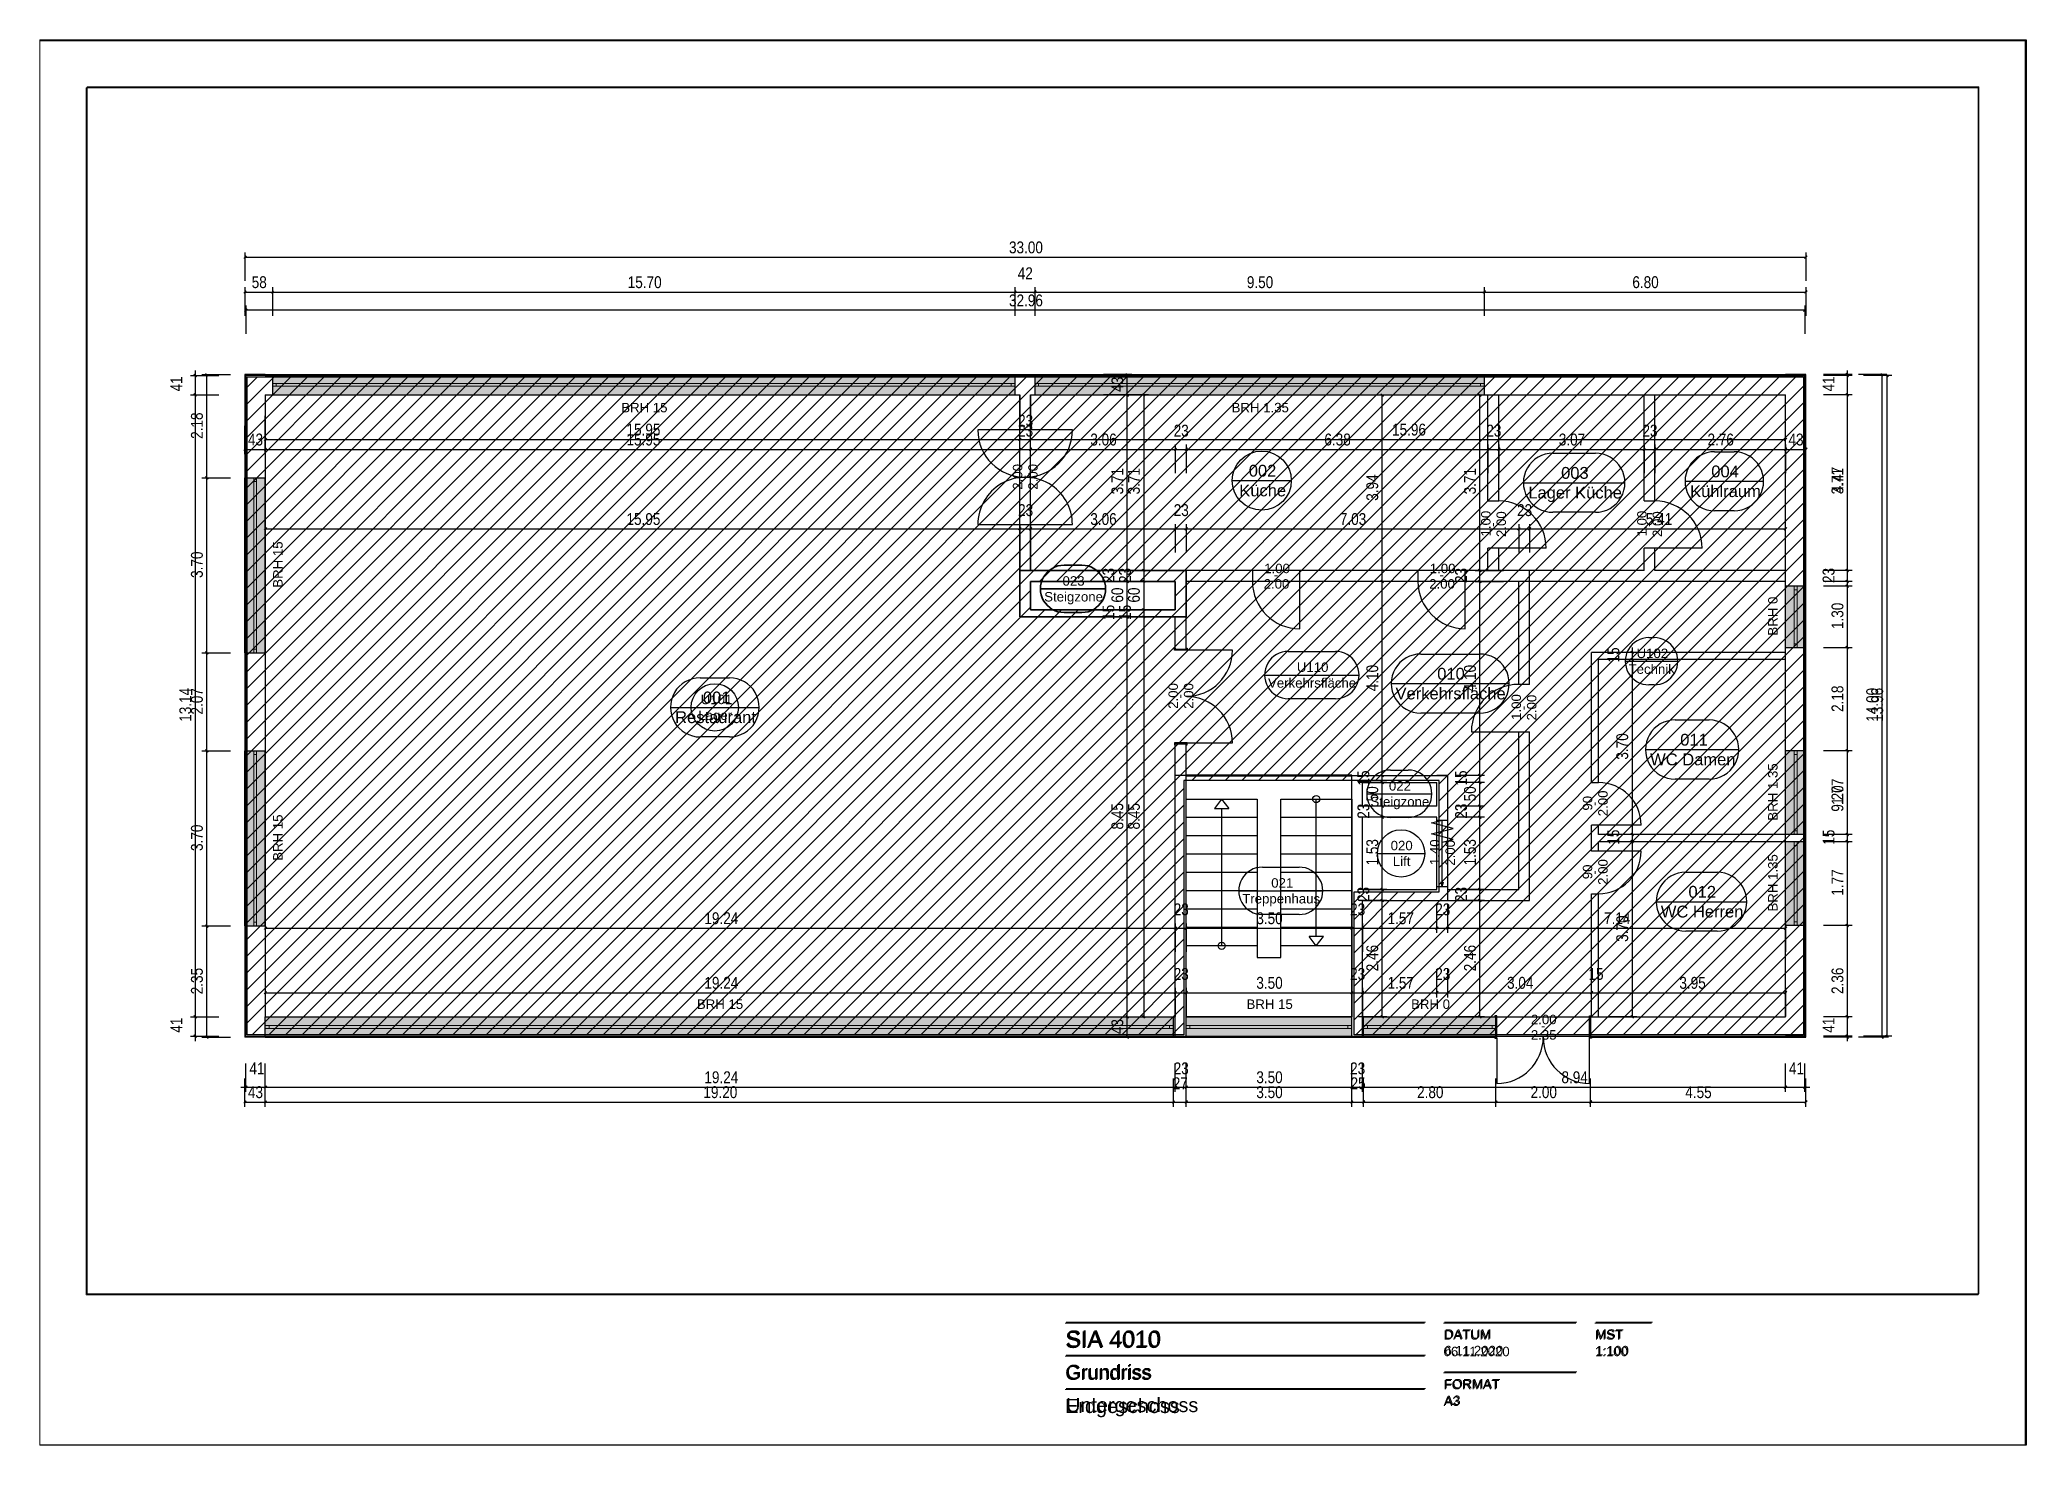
# Paper-space layout 'Layout1' of a CAD drawing. Extents: x 0 to 420, y 0 to 297.
# The model-space entities are those that its viewports show. They can reach past a viewport. Long polylines and large blocks are cut down to what shows.
import ezdxf
from ezdxf.enums import TextEntityAlignment as Align
from ezdxf.lldxf.tags import DXFTag

# ---------------------------------------------------------------- set-up
doc = ezdxf.new("R2010")
doc.units = 0
doc.header["$LTSCALE"] = 50
doc.layers.get('0').update_dxf_attribs({"lineweight": 25})
for name, color, linetype, lineweight, true_color in [('2D-NovaObj-A_Deckendurchbruch', 1, 'Continuous', 35, 0xff0000), ('2D-NovaObj-A_Raum', 1, 'Continuous', 25, 0xff0000), ('2D-NovaObj-A_Treppe', 7, 'Continuous', 25, 0xff9900), ('2D-NovaObj-A_Tuer', 7, 'Continuous', 25, 0xbdbbbb), ('2D-NovaObj-A_Wand_allgemein', 3, 'Continuous', 25, 0x00ff00), ('2D-NovaObj-X_Geometrie', 3, 'Continuous', 50, 0x00ff00), ('3D-NovaObj-A_Deckendurchbruch', 1, 'Continuous', 35, 0xff0000), ('3D-NovaObj-A_Treppe', 7, 'Continuous', 25, 0xff9900), ('3D-NovaObj-A_Tuer_3D', 9, 'Continuous', 18, 0x808080), ('3D-NovaObj-A_Wand_allgemein', 3, 'Continuous', 25, 0x00ff00), ('3D-NovaObj-X_Geometrie', 3, 'Continuous', 50, 0x00ff00), ('A_Deckendurchbruch', 1, 'Continuous', 35, 0xff0000), ('A_Raum', 1, 'Continuous', 25, 0xff0000), ('A_Treppe', 7, 'Continuous', 25, 0xff9900), ('A_Tuer', 7, 'Continuous', 25, 0xbdbbbb), ('A_Wand_allgemein', 3, 'Continuous', 25, 0x00ff00), ('X_Geometrie', 3, 'Continuous', 50, 0x00ff00), ('X_Mass', 7, 'Continuous', 25, 0x0080ff), ('X_Plk auto', 9, 'Continuous', 35, 0x808080), ('XREF-41001-A-G-E05$0$2D-NovaObj-A_Raum', 1, 'Continuous', 25, 0xff0000), ('XREF-41001-A-G-E05$0$2D-NovaObj-A_Wand_allgemein', 3, 'Continuous', 25, 0x00ff00), ('XREF-41001-A-G-E05$0$2D-NovaObj-X_Geometrie', 3, 'Continuous', 50, 0x00ff00), ('XREF-41001-A-G-E05$0$3D-NovaObj-A_Wand_allgemein', 3, 'Continuous', 25, 0x00ff00), ('XREF-41001-A-G-E05$0$3D-NovaObj-X_Geometrie', 3, 'Continuous', 50, 0x00ff00), ('XREF-41001-A-G-E05$0$A_Raum', 1, 'Continuous', 25, 0xff0000), ('XREF-41001-A-G-E05$0$A_Wand_allgemein', 3, 'Continuous', 25, 0x00ff00), ('XREF-41001-A-G-E05$0$X_Geometrie', 3, 'Continuous', 50, 0x00ff00), ('XREF-41001-A-G-E051$0$2D-NovaObj-A_Raum', 1, 'Continuous', 35, 0xff0000), ('XREF-41001-A-G-E051$0$2D-NovaObj-A_Wand_allgemein', 3, 'Continuous', 35, 0x00ff00), ('XREF-41001-A-G-E051$0$3D-NovaObj-A_Wand_allgemein', 3, 'Continuous', 35, 0x00ff00), ('XREF-41001-A-G-E051$0$A_Raum', 1, 'Continuous', 35, 0xff0000), ('XREF-41001-A-G-E051$0$A_Wand_allgemein', 3, 'Continuous', 35, 0x00ff00), ('XREF-41001-A-G-EG$0$2D-NovaObj-A_Deckendurchbruch', 1, 'Continuous', 25, 0xff0000), ('XREF-41001-A-G-EG$0$2D-NovaObj-A_Fenster', 5, 'Continuous', 25, 0x0000ff), ('XREF-41001-A-G-EG$0$2D-NovaObj-A_Geschossdecke', 7, 'Continuous', 25, 0x008080), ('XREF-41001-A-G-EG$0$2D-NovaObj-A_Raum', 1, 'Continuous', 25, 0xff0000), ('XREF-41001-A-G-EG$0$2D-NovaObj-A_Treppe', 7, 'Continuous', 25, 0xff9900), ('XREF-41001-A-G-EG$0$2D-NovaObj-A_Tuer', 7, 'Continuous', 25, 0xbdbbbb), ('XREF-41001-A-G-EG$0$2D-NovaObj-A_Wand_allgemein', 3, 'Continuous', 25, 0x00ff00), ('XREF-41001-A-G-EG$0$2D-NovaObj-X_Geometrie', 3, 'Continuous', 25, 0x00ff00), ('XREF-41001-A-G-EG$0$3D-NovaObj-A_Deckendurchbruch', 1, 'Continuous', 25, 0xff0000), ('XREF-41001-A-G-EG$0$3D-NovaObj-A_Fenster_3D', 9, 'Continuous', 18, 0x808080), ('XREF-41001-A-G-EG$0$3D-NovaObj-A_Geschossdecke', 7, 'Continuous', 25, 0x008080), ('XREF-41001-A-G-EG$0$3D-NovaObj-A_Treppe', 7, 'Continuous', 25, 0xff9900), ('XREF-41001-A-G-EG$0$3D-NovaObj-A_Tuer', 7, 'Continuous', 25, 0xbdbbbb), ('XREF-41001-A-G-EG$0$3D-NovaObj-A_Tuer_3D', 9, 'Continuous', 18, 0x808080), ('XREF-41001-A-G-EG$0$3D-NovaObj-A_Wand_allgemein', 3, 'Continuous', 25, 0x00ff00), ('XREF-41001-A-G-EG$0$3D-NovaObj-X_Geometrie', 3, 'Continuous', 25, 0x00ff00), ('XREF-41001-A-G-EG$0$A_Deckendurchbruch', 1, 'Continuous', 25, 0xff0000), ('XREF-41001-A-G-EG$0$A_Fenster', 5, 'Continuous', 25, 0x0000ff), ('XREF-41001-A-G-EG$0$A_Geschossdecke', 7, 'Continuous', 25, 0x008080), ('XREF-41001-A-G-EG$0$A_Raum', 1, 'Continuous', 25, 0xff0000), ('XREF-41001-A-G-EG$0$A_Treppe', 7, 'Continuous', 25, 0xff9900), ('XREF-41001-A-G-EG$0$A_Tuer', 7, 'Continuous', 25, 0xbdbbbb), ('XREF-41001-A-G-EG$0$A_Wand_allgemein', 3, 'Continuous', 25, 0x00ff00), ('XREF-41001-A-G-EG$0$X_Geometrie', 3, 'Continuous', 25, 0x00ff00), ('XREF-41001-A-G-EG$0$X_Mass', 7, 'Continuous', 25, 0x0080ff), ('XREF-41001-A-G-EG$0$X_Plk auto', 9, 'Continuous', 35, 0x808080)]:
    doc.layers.add(name, color=color, linetype=linetype, lineweight=lineweight, true_color=true_color)
for name, color, linetype, lineweight in [('2D-NovaObj-X_Planrahmen', 7, 'Continuous', 25), ('2D-NovaObj-X_Plk Linien', 7, 'Continuous', 13), ('3D-NovaObj-DefPolygon', 9, 'Continuous', 0), ('3D-NovaObj-X_Planrahmen', 7, 'Continuous', 25), ('3D-NovaObj-X_Plk Linien', 7, 'Continuous', 13), ('X_Planrahmen', 7, 'Continuous', 25), ('X_Plk', 7, 'Continuous', 25), ('X_Plk Linien', 7, 'Continuous', 13), ('XREF-41001-A-G-EG$0$2D-NovaObj-X_Planrahmen', 7, 'Continuous', 25), ('XREF-41001-A-G-EG$0$2D-NovaObj-X_Plk Linien', 7, 'Continuous', 13), ('XREF-41001-A-G-EG$0$3D-NovaObj-DefPolygon', 9, 'Continuous', 0), ('XREF-41001-A-G-EG$0$3D-NovaObj-X_Planrahmen', 7, 'Continuous', 25), ('XREF-41001-A-G-EG$0$3D-NovaObj-X_Plk Linien', 7, 'Continuous', 13), ('XREF-41001-A-G-EG$0$X_Planrahmen', 7, 'Continuous', 25), ('XREF-41001-A-G-EG$0$X_Plk', 7, 'Continuous', 25), ('XREF-41001-A-G-EG$0$X_Plk Linien', 7, 'Continuous', 13)]:
    doc.layers.add(name, color=color, linetype=linetype, lineweight=lineweight)
doc.styles.add('Arial', font='arial.ttf')
doc.styles.get("Standard").update_dxf_attribs({"font": 'ARIALN.TTF'})
doc.styles.add('XREF-41001-A-G-E05$0$Standard', font='ARIALN.TTF')
doc.styles.add('XREF-41001-A-G-E051$0$Standard', font='ARIALN.TTF')
doc.styles.add('XREF-41001-A-G-EG$0$Arial', font='arial.ttf')
doc.styles.add('XREF-41001-A-G-EG$0$Standard', font='ARIALN.TTF')
tags = doc.linetypes.add('fein_strichliert', pattern=[4, 1, -2, 1]).pattern_tags.tags
tags[8:9] = [DXFTag(74, 4), DXFTag(75, 0), DXFTag(340, '0'), DXFTag(46, 0.0), DXFTag(50, 0.0), DXFTag(44, 0.0), DXFTag(45, 0.0)]
tags[6:7] = [DXFTag(74, 4), DXFTag(75, 0), DXFTag(340, '0'), DXFTag(46, 0.0), DXFTag(50, 0.0), DXFTag(44, 0.0), DXFTag(45, 0.0)]
tags[4:5] = [DXFTag(74, 4), DXFTag(75, 0), DXFTag(340, '0'), DXFTag(46, 0.0), DXFTag(50, 0.0), DXFTag(44, 0.0), DXFTag(45, 0.0)]
tags = doc.linetypes.add('XREF-41001-A-G-EG$0$fein_strichliert', pattern=[4, 1, -2, 1]).pattern_tags.tags
tags[8:9] = [DXFTag(74, 4), DXFTag(75, 0), DXFTag(340, '0'), DXFTag(46, 0.0), DXFTag(50, 0.0), DXFTag(44, 0.0), DXFTag(45, 0.0)]
tags[6:7] = [DXFTag(74, 4), DXFTag(75, 0), DXFTag(340, '0'), DXFTag(46, 0.0), DXFTag(50, 0.0), DXFTag(44, 0.0), DXFTag(45, 0.0)]
tags[4:5] = [DXFTag(74, 4), DXFTag(75, 0), DXFTag(340, '0'), DXFTag(46, 0.0), DXFTag(50, 0.0), DXFTag(44, 0.0), DXFTag(45, 0.0)]

psp = doc.layouts.get("Layout1")

msp = doc.modelspace()

# ---------------------------------------------------------------- texts
at = {"layer": 'X_Plk', "ltscale": 0.25, "style": 'Arial'}
for s, height, p in [('DATUM', 200, (28724, -9172)), ('MST', 200, (31924, -9172)), ('6.11.2020', 200, (28724, -9522)), ('1:100', 200, (31924, -9522)), ('Grundriss', 300, (20724, -9972)), ('A3', 200, (28724, -10572)), ('FORMAT', 200, (28724, -10222)), ('Untergeschoss', 300, (20724, -10672))]:
    msp.add_text(s, height=height, dxfattribs=at).set_placement(p, align=Align.MIDDLE_LEFT)
at = {"layer": 'X_Plk auto', "ltscale": 0.35, "insert": (20724, -9097), "char_height": 350, "attachment_point": 1, "line_spacing_factor": 0.66}
msp.add_mtext('{\\fArial;SIA 4010}', dxfattribs=at)

# ---------------------------------------------------------------- blocks, each defined once
blk = doc.blocks.new('Wand_A0AA6KWBLL', base_point=(35933, -2880))
at = {"layer": '2D-NovaObj-A_Wand_allgemein', "color": 94, "ltscale": 0.25, "true_color": 0x009900}
for p, q in [((35933, -2470), (35933, 10670)), ((36343, -2880), (36343, 10670)), ((36343, -2880), (35933, -2880))]:
    blk.add_line(p, q, dxfattribs=at)
at = {"layer": '3D-NovaObj-A_Wand_allgemein', "color": 94, "linetype": 'Continuous', "ltscale": 0.25, "true_color": 0x009900}
for p, q in [((35933, -2880, 3000), (35933, 10670, 3000)), ((35933, 10670, 3000), (35933, 10670)), ((35933, 10670), (35933, -2880)), ((36343, 10670), (36343, 10670, 3000)), ((36343, 10670, 3000), (36343, -2880, 3000)), ((36343, -2880), (36343, 10670)), ((35933, -2880), (35933, -2880, 3000)), ((35933, -2880), (36343, -2880)), ((36343, -2880, 3000), (35933, -2880, 3000)), ((36343, -2880, 3000), (36343, -2880))]:
    blk.add_line(p, q, dxfattribs=at)
for points in [[(35933, -2880), (35933, -2880, 3000), (35933, 10670, 3000), (35933, 10670)], [(36343, 10670), (36343, 10670, 3000), (36343, -2880, 3000), (36343, -2880)]]:
    blk.add_3dface(points, dxfattribs=at)
for points, invisible_edges in [([(35933, -2880), (35933, 10670), (36343, 10670), (36343, -2880)], 15), ([(36343, -2880, 3000), (36343, 10670, 3000), (35933, 10670, 3000), (35933, -2880, 3000)], 15), ([(35933, -2880), (36343, -2880), (36343, -2880, 3000), (35933, -2880, 3000)], 10)]:
    blk.add_3dface(points, dxfattribs=dict(at, invisible_edges=invisible_edges))
blk = doc.blocks.new('Wand_A0AA6KWCLL', base_point=(3383, -2880))
at = {"layer": '2D-NovaObj-A_Wand_allgemein', "color": 94, "ltscale": 0.25, "true_color": 0x009900}
for p, q in [((3383, -2880), (3383, -2470)), ((3793, -2470), (23033, -2470)), ((23263, -2470), (26763, -2470)), ((26993, -2470), (35933, -2470)), ((3383, -2880), (35933, -2880))]:
    blk.add_line(p, q, dxfattribs=at)
at = {"layer": '3D-NovaObj-A_Wand_allgemein', "color": 94, "linetype": 'Continuous', "ltscale": 0.25, "true_color": 0x009900}
for p, q in [((3383, -2470), (3383, -2470, 3000)), ((3383, -2470, 3000), (35933, -2470, 3000)), ((35933, -2470), (3383, -2470)), ((3383, -2470), (3383, -2880)), ((3383, -2880, 3000), (3383, -2470, 3000)), ((35933, -2470, 3000), (35933, -2470)), ((35933, -2880, 3000), (3383, -2880, 3000)), ((3383, -2880, 3000), (3383, -2880)), ((3383, -2880), (35933, -2880)), ((35933, -2880), (35933, -2880, 3000))]:
    blk.add_line(p, q, dxfattribs=at)
for points in [[(3383, -2470), (3383, -2470, 3000), (35933, -2470, 3000), (35933, -2470)], [(35933, -2880), (35933, -2880, 3000), (3383, -2880, 3000), (3383, -2880)]]:
    blk.add_3dface(points, dxfattribs=at)
for points, invisible_edges in [([(3383, -2470), (3383, -2880), (3383, -2880, 3000), (3383, -2470, 3000)], 10), ([(3383, -2470), (35933, -2470), (35933, -2880), (3383, -2880)], 15), ([(3383, -2880, 3000), (35933, -2880, 3000), (35933, -2470, 3000), (3383, -2470, 3000)], 15)]:
    blk.add_3dface(points, dxfattribs=dict(at, invisible_edges=invisible_edges))
blk = doc.blocks.new('Wand_A0AA6KWDLL', base_point=(3383, -2470))
at = {"layer": '2D-NovaObj-A_Wand_allgemein', "color": 94, "ltscale": 0.25, "true_color": 0x009900}
for p, q in [((3793, 11080), (3383, 11080)), ((3383, 11080), (3383, -2470)), ((3793, 10670), (3793, -2470))]:
    blk.add_line(p, q, dxfattribs=at)
at = {"layer": '3D-NovaObj-A_Wand_allgemein', "color": 94, "linetype": 'Continuous', "ltscale": 0.25, "true_color": 0x009900}
for p, q in [((3383, -2470, 3000), (3383, 11080, 3000)), ((3383, 11080, 3000), (3383, 11080)), ((3383, 11080), (3383, -2470)), ((3383, 11080, 3000), (3793, 11080, 3000)), ((3793, 11080), (3383, 11080)), ((3793, 11080), (3793, 11080, 3000)), ((3793, 11080, 3000), (3793, -2470, 3000)), ((3793, -2470), (3793, 11080)), ((3383, -2470), (3383, -2470, 3000)), ((3793, -2470, 3000), (3793, -2470))]:
    blk.add_line(p, q, dxfattribs=at)
for points in [[(3383, -2470), (3383, -2470, 3000), (3383, 11080, 3000), (3383, 11080)], [(3793, 11080), (3793, 11080, 3000), (3793, -2470, 3000), (3793, -2470)]]:
    blk.add_3dface(points, dxfattribs=at)
for points, invisible_edges in [([(3383, 11080, 3000), (3793, 11080, 3000), (3793, 11080), (3383, 11080)], 10), ([(3793, 11080), (3793, -2470), (3383, -2470), (3383, 11080)], 15), ([(3383, 11080, 3000), (3383, -2470, 3000), (3793, -2470, 3000), (3793, 11080, 3000)], 15)]:
    blk.add_3dface(points, dxfattribs=dict(at, invisible_edges=invisible_edges))
blk = doc.blocks.new('Lager_A0AA6KWELL', base_point=(12797, 3569))
at = {"layer": '2D-NovaObj-A_Raum', "ltscale": 0.25}
blk.add_line((12797, 4069), (13797, 4069), dxfattribs=at)
blk.add_ellipse((13297, 4069), major_axis=(500, 0), ratio=1, dxfattribs=at)
at = {"layer": '2D-NovaObj-A_Raum', "ltscale": 0.25, "char_height": 200, "attachment_point": 1}
for s, insert in [('{\\fArial;U101}', (13000, 4336)), ('{\\fArial;Lager}', (12948, 4002))]:
    blk.add_mtext(s, dxfattribs=dict(at, insert=insert))
blk = doc.blocks.new('Wand_A0AA6KWFLL', base_point=(26763, -2470))
at = {"layer": '2D-NovaObj-A_Wand_allgemein', "ltscale": 0.25}
for p, q in [((26763, -2470), (26763, 2480)), ((26993, 1980), (26993, 2480)), ((26993, 220), (26993, 1750)), ((26993, -2470), (26993, -10))]:
    blk.add_line(p, q, dxfattribs=at)
at = {"layer": '3D-NovaObj-A_Wand_allgemein', "linetype": 'Continuous', "ltscale": 0.25}
for p, q in [((26763, -2470, 3000), (26763, 2480, 3000)), ((26763, 2480, 3000), (26763, 2480)), ((26763, 2480), (26763, -2470)), ((26993, 2480), (26993, 2480, 3000)), ((26993, 2480, 3000), (26993, -2470, 3000)), ((26993, -2470), (26993, 2480)), ((26763, -2470), (26763, -2470, 3000)), ((26993, -2470, 3000), (26993, -2470))]:
    blk.add_line(p, q, dxfattribs=at)
for points in [[(26763, -2470), (26763, -2470, 3000), (26763, 2480, 3000), (26763, 2480)], [(26993, 2480), (26993, 2480, 3000), (26993, -2470, 3000), (26993, -2470)]]:
    blk.add_3dface(points, dxfattribs=at)
at = {"layer": '3D-NovaObj-A_Wand_allgemein', "linetype": 'Continuous', "ltscale": 0.25, "invisible_edges": 15}
for points in [[(26763, -2470), (26763, 2480), (26993, 2480), (26993, -2470)], [(26993, -2470, 3000), (26993, 2480, 3000), (26763, 2480, 3000), (26763, -2470, 3000)]]:
    blk.add_3dface(points, dxfattribs=at)
blk = doc.blocks.new('Deckendurchbruch_A0AA6KWHLL', base_point=(19973, 6130))
at = {"layer": '2D-NovaObj-A_Deckendurchbruch', "ltscale": 0.35}
for p, q in [((19973, 6130), (19973, 6730)), ((19973, 6730), (23033, 6730)), ((23033, 6730), (23033, 6130)), ((23033, 6130), (19973, 6130))]:
    blk.add_line(p, q, dxfattribs=at)
at = {"layer": '3D-NovaObj-A_Deckendurchbruch', "ltscale": 0.35}
for p, q in [((19973, 6730, 2995), (19973, 6730, 3515)), ((19973, 6130, 2995), (19973, 6730, 2995)), ((19973, 6730, 2995), (23033, 6730, 2995)), ((19973, 6130, 3515), (19973, 6730, 3515)), ((19973, 6730, 3515), (23033, 6730, 3515)), ((23033, 6730, 2995), (23033, 6730, 3515)), ((23033, 6730, 2995), (23033, 6130, 2995)), ((23033, 6730, 3515), (23033, 6130, 3515)), ((19973, 6130, 2995), (19973, 6130, 3515)), ((23033, 6130, 2995), (19973, 6130, 2995)), ((23033, 6130, 3515), (19973, 6130, 3515)), ((23033, 6130, 2995), (23033, 6130, 3515))]:
    blk.add_line(p, q, dxfattribs=at)
for points in [[(19973, 6130, 3515), (19973, 6730, 3515), (19973, 6730, 2995), (19973, 6130, 2995)], [(19973, 6730, 3515), (23033, 6730, 3515), (23033, 6730, 2995), (19973, 6730, 2995)], [(23033, 6730, 3515), (23033, 6130, 3515), (23033, 6130, 2995), (23033, 6730, 2995)], [(23033, 6130, 3515), (19973, 6130, 3515), (19973, 6130, 2995), (23033, 6130, 2995)]]:
    blk.add_3dface(points, dxfattribs=at)
at = {"layer": '3D-NovaObj-DefPolygon', "elevation": 3000}
blk.add_lwpolyline([(19973, 6130), (19973, 6730), (23033, 6730), (23033, 6130), (19973, 6130)], close=True, dxfattribs=at)
at = {"layer": '3D-NovaObj-A_Deckendurchbruch', "ltscale": 0.35}
mesh = blk.add_polyface(dxfattribs=at)
corners = [(19973, 6130, 2995), (19973, 6730, 2995), (23033, 6730, 2995), (23033, 6130, 2995)]
mesh.append_faces([[corners[k] for k in face] for face in [(0, 2, 3, 3)]], dxfattribs={"vtx0": -1, "vtx2": -1})
mesh.append_faces([[corners[k] for k in face] for face in [(0, 1, 2, 2)]], dxfattribs={"vtx2": -1, "vtx3": -1})
mesh = blk.add_polyface(dxfattribs=at)
corners = [(19973, 6130, 3515), (19973, 6730, 3515), (23033, 6730, 3515), (23033, 6130, 3515)]
mesh.append_faces([[corners[k] for k in face] for face in [(0, 2, 1, 1)]], dxfattribs={"vtx0": -1, "vtx2": -1})
mesh.append_faces([[corners[k] for k in face] for face in [(0, 3, 2, 2)]], dxfattribs={"vtx2": -1, "vtx3": -1})
blk = doc.blocks.new('Wand_A0AA6KWILL', base_point=(3793, 10670))
at = {"layer": '2D-NovaObj-A_Wand_allgemein', "color": 94, "ltscale": 0.25, "true_color": 0x009900}
for p, q in [((3793, 11080), (36343, 11080)), ((36343, 10670), (36343, 11080)), ((3793, 10670), (19743, 10670)), ((19973, 10670), (35933, 10670))]:
    blk.add_line(p, q, dxfattribs=at)
at = {"layer": '3D-NovaObj-A_Wand_allgemein', "color": 94, "linetype": 'Continuous', "ltscale": 0.25, "true_color": 0x009900}
for p, q in [((3793, 11080), (3793, 11080, 3000)), ((3793, 11080, 3000), (36343, 11080, 3000)), ((36343, 11080), (3793, 11080)), ((36343, 11080, 3000), (36343, 11080)), ((36343, 11080, 3000), (36343, 10670, 3000)), ((36343, 10670), (36343, 11080)), ((36343, 10670, 3000), (3793, 10670, 3000)), ((3793, 10670, 3000), (3793, 10670)), ((3793, 10670), (36343, 10670)), ((36343, 10670), (36343, 10670, 3000))]:
    blk.add_line(p, q, dxfattribs=at)
for points in [[(3793, 11080), (3793, 11080, 3000), (36343, 11080, 3000), (36343, 11080)], [(36343, 10670), (36343, 10670, 3000), (3793, 10670, 3000), (3793, 10670)]]:
    blk.add_3dface(points, dxfattribs=at)
for points, invisible_edges in [([(3793, 11080), (36343, 11080), (36343, 10670), (3793, 10670)], 15), ([(3793, 10670, 3000), (36343, 10670, 3000), (36343, 11080, 3000), (3793, 11080, 3000)], 15), ([(36343, 11080, 3000), (36343, 10670, 3000), (36343, 10670), (36343, 11080)], 10)]:
    blk.add_3dface(points, dxfattribs=dict(at, invisible_edges=invisible_edges))
blk = doc.blocks.new('Wand_A0AA6KWJLL', base_point=(19973, 6730))
at = {"layer": '2D-NovaObj-A_Wand_allgemein', "ltscale": 0.25}
for p, q in [((24663, 6960), (19973, 6960)), ((23033, 6730), (19973, 6730)), ((24663, 6730), (23263, 6730)), ((30293, 6960), (25663, 6960)), ((30293, 6730), (25663, 6730))]:
    blk.add_line(p, q, dxfattribs=at)
at = {"layer": '3D-NovaObj-A_Wand_allgemein', "linetype": 'Continuous', "ltscale": 0.25}
for p, q in [((19973, 6960), (19973, 6960, 3000)), ((19973, 6960, 3000), (24663, 6960, 3000)), ((24663, 6960), (19973, 6960)), ((24663, 6730, 3000), (19973, 6730, 3000)), ((19973, 6730, 3000), (19973, 6730)), ((19973, 6730), (24663, 6730)), ((24663, 6960), (24663, 6960, 2000)), ((24663, 6730), (24663, 6960)), ((24663, 6960, 2000), (25663, 6960, 2000)), ((24663, 6730, 2000), (24663, 6960, 2000)), ((24663, 6960, 3000), (25663, 6960, 3000)), ((24663, 6730, 2000), (24663, 6730)), ((25663, 6730, 2000), (24663, 6730, 2000)), ((25663, 6730, 3000), (24663, 6730, 3000)), ((25663, 6960, 2000), (25663, 6960)), ((25663, 6960), (25663, 6730)), ((25663, 6730, 2000), (25663, 6960, 2000)), ((25663, 6960, 3000), (30293, 6960, 3000)), ((30293, 6960), (25663, 6960)), ((25663, 6730), (25663, 6730, 2000)), ((30293, 6730, 3000), (25663, 6730, 3000)), ((25663, 6730), (30293, 6730)), ((30293, 6960, 3000), (30293, 6960)), ((30293, 6730), (30293, 6730, 3000))]:
    blk.add_line(p, q, dxfattribs=at)
for points, invisible_edges in [([(19973, 6960), (19973, 6960, 3000), (24663, 6960, 3000), (24663, 6960)], 4), ([(24663, 6730), (19973, 6730), (19973, 6960), (24663, 6960)], 15), ([(30293, 6960, 3000), (19973, 6960, 3000), (19973, 6730, 3000), (30293, 6730, 3000)], 15), ([(24663, 6730), (24663, 6730, 3000), (19973, 6730, 3000), (19973, 6730)], 1), ([(24663, 6960), (24663, 6960, 2000), (24663, 6730, 2000), (24663, 6730)], 2), ([(24663, 6960, 2000), (25663, 6960, 2000), (25663, 6730, 2000), (24663, 6730, 2000)], 2), ([(24663, 6960, 2000), (24663, 6960, 3000), (25663, 6960, 3000), (25663, 6960, 2000)], 13), ([(25663, 6730, 2000), (25663, 6730, 3000), (24663, 6730, 3000), (24663, 6730, 2000)], 13), ([(25663, 6960), (25663, 6960, 3000), (30293, 6960, 3000), (30293, 6960)], 1), ([(30293, 6730), (25663, 6730), (25663, 6960), (30293, 6960)], 15), ([(30293, 6730), (30293, 6730, 3000), (25663, 6730, 3000), (25663, 6730)], 4)]:
    blk.add_3dface(points, dxfattribs=dict(at, invisible_edges=invisible_edges))
blk.add_3dface([(25663, 6960, 2000), (25663, 6960), (25663, 6730), (25663, 6730, 2000)], dxfattribs=at)
blk = doc.blocks.new('Tür_A0AA6KWKLL', base_point=(24663, 5730))
at = {"layer": '2D-NovaObj-A_Tuer', "ltscale": 0.25}
for p, q in [((24663, 6960), (24663, 6730)), ((25663, 5730), (25663, 6960))]:
    blk.add_line(p, q, dxfattribs=at)
at = {"layer": '2D-NovaObj-A_Tuer', "lineweight": 18, "ltscale": 0.18}
blk.add_line((25133, 6845), (25193, 6845), dxfattribs=at)
at = {"layer": '2D-NovaObj-A_Tuer', "ltscale": 0.25}
blk.add_ellipse((25663, 6730), major_axis=(-1000, 0), ratio=1, start_param=0, end_param=1.570796, dxfattribs=at)
at = {"layer": '2D-NovaObj-A_Tuer', "lineweight": 18, "ltscale": 0.18, "char_height": 200, "attachment_point": 1}
for s, insert in [('{\\fArial;2.00}', (24901, 6778)), ('{\\fArial;1.00}', (24913, 7104))]:
    blk.add_mtext(s, dxfattribs=dict(at, insert=insert))
blk = doc.blocks.new('Wandlinie_A0AA6KWLLL', base_point=(23263, 2630))
at = {"layer": '2D-NovaObj-X_Geometrie', "ltscale": 0.5}
blk.add_line((26763, 2630), (23263, 2630), dxfattribs=at)
at = {"layer": '3D-NovaObj-X_Geometrie', "ltscale": 0.5}
blk.add_line((26763, 2630), (23263, 2630), dxfattribs=at)
blk = doc.blocks.new('Wand_A0AA6KWMLL', base_point=(23033, -2470))
at = {"layer": '2D-NovaObj-A_Wand_allgemein', "ltscale": 0.25}
for p, q in [((23033, 6130), (23033, 6730)), ((23263, 5300), (23263, 6730)), ((23033, 5300), (23033, 5980)), ((23033, -2470), (23033, 3300)), ((23263, -2470), (23263, 3300))]:
    blk.add_line(p, q, dxfattribs=at)
at = {"layer": '3D-NovaObj-A_Wand_allgemein', "linetype": 'Continuous', "ltscale": 0.25}
for p, q in [((23033, 5300, 3000), (23033, 6730, 3000)), ((23033, 6730, 3000), (23033, 6730)), ((23033, 6730), (23033, 5300)), ((23263, 6730), (23263, 6730, 3000)), ((23263, 6730, 3000), (23263, 5300, 3000)), ((23263, 5300), (23263, 6730)), ((23033, 3300, 2000), (23033, 5300, 2000)), ((23033, 5300, 2000), (23033, 5300)), ((23033, 5300), (23263, 5300)), ((23263, 5300, 2000), (23033, 5300, 2000)), ((23033, 3300, 3000), (23033, 5300, 3000)), ((23263, 5300, 2000), (23263, 3300, 2000)), ((23263, 5300), (23263, 5300, 2000)), ((23263, 5300, 3000), (23263, 3300, 3000)), ((23033, 3300), (23033, 3300, 2000)), ((23263, 3300), (23033, 3300)), ((23263, 3300, 2000), (23033, 3300, 2000)), ((23033, -2470, 3000), (23033, 3300, 3000)), ((23033, 3300), (23033, -2470)), ((23263, 3300, 2000), (23263, 3300)), ((23263, 3300, 3000), (23263, -2470, 3000)), ((23263, -2470), (23263, 3300)), ((23033, -2470), (23033, -2470, 3000)), ((23263, -2470, 3000), (23263, -2470))]:
    blk.add_line(p, q, dxfattribs=at)
for points, invisible_edges in [([(23033, 5300), (23033, 5300, 3000), (23033, 6730, 3000), (23033, 6730)], 1), ([(23033, 5300), (23033, 6730), (23263, 6730), (23263, 5300)], 15), ([(23263, -2470, 3000), (23263, 6730, 3000), (23033, 6730, 3000), (23033, -2470, 3000)], 15), ([(23263, 6730), (23263, 6730, 3000), (23263, 5300, 3000), (23263, 5300)], 4), ([(23033, 3300, 2000), (23033, 5300, 2000), (23263, 5300, 2000), (23263, 3300, 2000)], 2), ([(23033, 3300, 2000), (23033, 3300, 3000), (23033, 5300, 3000), (23033, 5300, 2000)], 13), ([(23263, 5300, 2000), (23263, 5300, 3000), (23263, 3300, 3000), (23263, 3300, 2000)], 13), ([(23033, 3300), (23033, 3300, 2000), (23263, 3300, 2000), (23263, 3300)], 2), ([(23033, -2470), (23033, -2470, 3000), (23033, 3300, 3000), (23033, 3300)], 4), ([(23033, -2470), (23033, 3300), (23263, 3300), (23263, -2470)], 15), ([(23263, 3300), (23263, 3300, 3000), (23263, -2470, 3000), (23263, -2470)], 1)]:
    blk.add_3dface(points, dxfattribs=dict(at, invisible_edges=invisible_edges))
blk.add_3dface([(23033, 5300, 2000), (23033, 5300), (23263, 5300), (23263, 5300, 2000)], dxfattribs=at)
blk = doc.blocks.new('Tür_A0AA6KWNLL', base_point=(22888, 3280))
at = {"layer": '2D-NovaObj-A_Tuer', "ltscale": 0.25}
for p, q in [((23013, 5280), (23013, 5320)), ((23013, 5320), (23033, 5320)), ((23283, 5280), (23013, 5280)), ((23033, 5320), (23033, 5300)), ((23033, 5300), (23263, 5300)), ((23263, 5300), (23263, 5320)), ((23263, 5320), (23283, 5320)), ((23283, 5320), (23283, 5280)), ((24243, 5280), (23283, 5280)), ((23283, 3320), (23013, 3320)), ((23013, 3320), (23013, 3280)), ((23013, 3280), (23033, 3280)), ((23033, 3300), (23263, 3300)), ((23033, 3280), (23033, 3300)), ((23263, 3300), (23263, 3280)), ((23263, 3280), (23283, 3280)), ((23283, 3280), (23283, 3320)), ((23283, 3320), (24243, 3320))]:
    blk.add_line(p, q, dxfattribs=at)
at = {"layer": '2D-NovaObj-A_Tuer', "lineweight": 18, "ltscale": 0.18}
blk.add_line((23148, 4270), (23148, 4330), dxfattribs=at)
at = {"layer": '2D-NovaObj-A_Tuer', "ltscale": 0.25}
for centre, major_axis in [((23263, 5280), (0, -980)), ((23263, 3320), (980, 0))]:
    blk.add_ellipse(centre, major_axis=major_axis, ratio=1, start_param=0, end_param=1.570796, dxfattribs=at)
at = {"layer": '2D-NovaObj-A_Tuer', "lineweight": 18, "ltscale": 0.18, "char_height": 200, "attachment_point": 1, "rotation": 90}
for insert in [(22888, 4038), (23214, 4038)]:
    blk.add_mtext('{\\fArial;2.00}', dxfattribs=dict(at, insert=insert))
blk = doc.blocks.new('zweiläufige U-Treppe mit Halbpodest_A0AA6KWOLL', base_point=(23263, -2470))
at = {"layer": '2D-NovaObj-A_Treppe', "linetype": 'fein_strichliert', "ltscale": 0.25}
for p, q in [((23263, 2130), (24763, 2130)), ((23263, 192), (23263, 2130)), ((24013, 2130), (23863, 1930)), ((24013, 2130), (24163, 1930)), ((24763, 2130), (24763, 192)), ((24763, 1742), (23263, 1742)), ((23863, 1930), (24163, 1930)), ((24013, 1930), (24013, 192)), ((24763, 1355), (23263, 1355)), ((24763, 967), (23263, 967)), ((24763, 580), (23263, 580)), ((23263, -2470), (23263, 192)), ((24763, 192), (23263, 192)), ((24013, 192), (24013, -970)), ((24763, 192), (24763, -1220)), ((25263, -1220), (25263, 192)), ((26013, -770), (26013, 192)), ((26763, 192), (26763, -2470)), ((24763, -195), (23263, -195)), ((26763, -195), (25263, -195)), ((24763, -583), (23263, -583)), ((26763, -583), (25263, -583)), ((26163, -770), (25863, -770)), ((26013, -970), (25863, -770)), ((26013, -970), (26163, -770)), ((24763, -970), (23263, -970)), ((24763, -1220), (25263, -1220)), ((26763, -970), (25263, -970)), ((26763, -2470), (23263, -2470))]:
    blk.add_line(p, q, dxfattribs=at)
at = {"layer": '2D-NovaObj-A_Treppe', "linetype": 'Continuous', "ltscale": 0.25}
for p, q in [((25263, 2130), (26763, 2130)), ((25263, 192), (25263, 2130)), ((26013, 192), (26013, 2130)), ((26763, 2130), (26763, 192)), ((26763, 1742), (25263, 1742)), ((26763, 1355), (25263, 1355)), ((26763, 967), (25263, 967)), ((26763, 580), (25263, 580)), ((26763, 192), (25263, 192))]:
    blk.add_line(p, q, dxfattribs=at)
blk.add_ellipse((26013, 2130), major_axis=(75, 0), ratio=1, dxfattribs=at)
at = {"layer": '2D-NovaObj-A_Treppe', "linetype": 'fein_strichliert', "ltscale": 0.25}
blk.add_ellipse((24013, -970), major_axis=(75, 0), ratio=1, dxfattribs=at)
at = {"layer": '3D-NovaObj-A_Treppe', "ltscale": 0.25}
for p, q in [((23263, 2130, 2773), (23263, 2130, 2833)), ((23263, 1742, 2773), (23263, 2130, 2773)), ((23263, 2130, 2773), (24763, 2130, 2773)), ((23263, 1742, 2833), (23263, 2130, 2833)), ((23263, 2130, 2833), (24763, 2130, 2833)), ((24763, 2130, 2773), (24763, 2130, 2833)), ((24763, 2130, 2773), (24763, 1742, 2773)), ((24763, 2130, 2833), (24763, 1742, 2833)), ((25263, 2130, 107), (25263, 2130, 167)), ((25263, 1742, 107), (25263, 2130, 107)), ((25263, 2130, 107), (26763, 2130, 107)), ((25263, 1742, 167), (25263, 2130, 167)), ((25263, 2130, 167), (26763, 2130, 167)), ((26763, 2130, 107), (26763, 2130, 167)), ((26763, 2130, 107), (26763, 1742, 107)), ((26763, 2130, 167), (26763, 1742, 167)), ((23263, 1742, 2607), (23263, 1742, 2667)), ((23263, 1355, 2607), (23263, 1742, 2607)), ((23263, 1742, 2607), (24763, 1742, 2607)), ((23263, 1355, 2667), (23263, 1742, 2667)), ((23263, 1742, 2667), (24763, 1742, 2667)), ((23263, 1742, 2773), (23263, 1742, 2833)), ((24763, 1742, 2773), (23263, 1742, 2773)), ((24763, 1742, 2833), (23263, 1742, 2833)), ((24763, 1742, 2607), (24763, 1742, 2667)), ((24763, 1742, 2607), (24763, 1355, 2607)), ((24763, 1742, 2667), (24763, 1355, 2667)), ((24763, 1742, 2773), (24763, 1742, 2833)), ((25263, 1742, 107), (25263, 1742, 167)), ((26763, 1742, 107), (25263, 1742, 107)), ((26763, 1742, 167), (25263, 1742, 167)), ((25263, 1742, 273), (25263, 1742, 333)), ((25263, 1355, 273), (25263, 1742, 273)), ((25263, 1742, 273), (26763, 1742, 273)), ((25263, 1355, 333), (25263, 1742, 333)), ((25263, 1742, 333), (26763, 1742, 333)), ((26763, 1742, 107), (26763, 1742, 167)), ((26763, 1742, 273), (26763, 1742, 333)), ((26763, 1742, 273), (26763, 1355, 273)), ((26763, 1742, 333), (26763, 1355, 333)), ((23263, 1355, 2440), (23263, 1355, 2500)), ((23263, 967, 2440), (23263, 1355, 2440)), ((23263, 1355, 2440), (24763, 1355, 2440)), ((23263, 967, 2500), (23263, 1355, 2500)), ((23263, 1355, 2500), (24763, 1355, 2500)), ((23263, 1355, 2607), (23263, 1355, 2667)), ((24763, 1355, 2607), (23263, 1355, 2607)), ((24763, 1355, 2667), (23263, 1355, 2667)), ((24763, 1355, 2440), (24763, 1355, 2500)), ((24763, 1355, 2440), (24763, 967, 2440)), ((24763, 1355, 2500), (24763, 967, 2500)), ((24763, 1355, 2607), (24763, 1355, 2667)), ((25263, 1355, 273), (25263, 1355, 333)), ((26763, 1355, 273), (25263, 1355, 273)), ((26763, 1355, 333), (25263, 1355, 333)), ((25263, 1355, 440), (25263, 1355, 500)), ((25263, 967, 440), (25263, 1355, 440)), ((25263, 1355, 440), (26763, 1355, 440)), ((25263, 967, 500), (25263, 1355, 500)), ((25263, 1355, 500), (26763, 1355, 500)), ((26763, 1355, 273), (26763, 1355, 333)), ((26763, 1355, 440), (26763, 1355, 500)), ((26763, 1355, 440), (26763, 967, 440)), ((26763, 1355, 500), (26763, 967, 500)), ((23263, 967, 2273), (23263, 967, 2333)), ((23263, 580, 2273), (23263, 967, 2273)), ((23263, 967, 2273), (24763, 967, 2273)), ((23263, 580, 2333), (23263, 967, 2333)), ((23263, 967, 2333), (24763, 967, 2333)), ((23263, 967, 2440), (23263, 967, 2500)), ((24763, 967, 2440), (23263, 967, 2440)), ((24763, 967, 2500), (23263, 967, 2500)), ((24763, 967, 2273), (24763, 967, 2333)), ((24763, 967, 2273), (24763, 580, 2273)), ((24763, 967, 2333), (24763, 580, 2333)), ((24763, 967, 2440), (24763, 967, 2500)), ((25263, 967, 440), (25263, 967, 500)), ((26763, 967, 440), (25263, 967, 440)), ((26763, 967, 500), (25263, 967, 500)), ((25263, 967, 607), (25263, 967, 667)), ((25263, 580, 607), (25263, 967, 607)), ((25263, 967, 607), (26763, 967, 607)), ((25263, 580, 667), (25263, 967, 667)), ((25263, 967, 667), (26763, 967, 667)), ((26763, 967, 440), (26763, 967, 500)), ((26763, 967, 607), (26763, 967, 667)), ((26763, 967, 607), (26763, 580, 607)), ((26763, 967, 667), (26763, 580, 667)), ((23263, 580, 2107), (23263, 580, 2167)), ((23263, 192, 2107), (23263, 580, 2107)), ((23263, 580, 2107), (24763, 580, 2107)), ((23263, 192, 2167), (23263, 580, 2167)), ((23263, 580, 2167), (24763, 580, 2167)), ((23263, 580, 2273), (23263, 580, 2333)), ((24763, 580, 2273), (23263, 580, 2273)), ((24763, 580, 2333), (23263, 580, 2333)), ((24763, 580, 2107), (24763, 580, 2167)), ((24763, 580, 2107), (24763, 192, 2107)), ((24763, 580, 2167), (24763, 192, 2167)), ((24763, 580, 2273), (24763, 580, 2333)), ((25263, 580, 607), (25263, 580, 667)), ((26763, 580, 607), (25263, 580, 607)), ((26763, 580, 667), (25263, 580, 667)), ((25263, 580, 773), (25263, 580, 833)), ((25263, 192, 773), (25263, 580, 773)), ((25263, 580, 773), (26763, 580, 773)), ((25263, 192, 833), (25263, 580, 833)), ((25263, 580, 833), (26763, 580, 833)), ((26763, 580, 607), (26763, 580, 667)), ((26763, 580, 773), (26763, 580, 833)), ((26763, 580, 773), (26763, 192, 773)), ((26763, 580, 833), (26763, 192, 833)), ((23263, 192, 1940), (23263, 192, 2000)), ((23263, -195, 1940), (23263, 192, 1940)), ((23263, 192, 1940), (24763, 192, 1940)), ((23263, -195, 2000), (23263, 192, 2000)), ((23263, 192, 2000), (24763, 192, 2000)), ((23263, 192, 2107), (23263, 192, 2167)), ((24763, 192, 2107), (23263, 192, 2107)), ((24763, 192, 2167), (23263, 192, 2167)), ((24763, 192, 1940), (24763, 192, 2000)), ((24763, 192, 1940), (24763, -195, 1940)), ((24763, 192, 2000), (24763, -195, 2000)), ((24763, 192, 2107), (24763, 192, 2167)), ((25263, 192, 773), (25263, 192, 833)), ((26763, 192, 773), (25263, 192, 773)), ((26763, 192, 833), (25263, 192, 833)), ((25263, 192, 940), (25263, 192, 1000)), ((25263, -195, 940), (25263, 192, 940)), ((25263, 192, 940), (26763, 192, 940)), ((25263, -195, 1000), (25263, 192, 1000)), ((25263, 192, 1000), (26763, 192, 1000)), ((26763, 192, 773), (26763, 192, 833)), ((26763, 192, 940), (26763, 192, 1000)), ((26763, 192, 940), (26763, -195, 940)), ((26763, 192, 1000), (26763, -195, 1000)), ((23263, -195, 1773), (23263, -195, 1833)), ((23263, -583, 1773), (23263, -195, 1773)), ((23263, -195, 1773), (24763, -195, 1773)), ((23263, -583, 1833), (23263, -195, 1833)), ((23263, -195, 1833), (24763, -195, 1833)), ((23263, -195, 1940), (23263, -195, 2000)), ((24763, -195, 1940), (23263, -195, 1940)), ((24763, -195, 2000), (23263, -195, 2000)), ((24763, -195, 1773), (24763, -195, 1833)), ((24763, -195, 1773), (24763, -583, 1773)), ((24763, -195, 1833), (24763, -583, 1833)), ((24763, -195, 1940), (24763, -195, 2000)), ((25263, -195, 940), (25263, -195, 1000)), ((26763, -195, 940), (25263, -195, 940)), ((26763, -195, 1000), (25263, -195, 1000)), ((25263, -195, 1107), (25263, -195, 1167)), ((25263, -583, 1107), (25263, -195, 1107)), ((25263, -195, 1107), (26763, -195, 1107)), ((25263, -583, 1167), (25263, -195, 1167)), ((25263, -195, 1167), (26763, -195, 1167)), ((26763, -195, 940), (26763, -195, 1000)), ((26763, -195, 1107), (26763, -195, 1167)), ((26763, -195, 1107), (26763, -583, 1107)), ((26763, -195, 1167), (26763, -583, 1167)), ((23263, -583, 1607), (23263, -583, 1667)), ((23263, -970, 1607), (23263, -583, 1607)), ((23263, -583, 1607), (24763, -583, 1607)), ((23263, -970, 1667), (23263, -583, 1667)), ((23263, -583, 1667), (24763, -583, 1667)), ((23263, -583, 1773), (23263, -583, 1833)), ((24763, -583, 1773), (23263, -583, 1773)), ((24763, -583, 1833), (23263, -583, 1833)), ((24763, -583, 1607), (24763, -583, 1667)), ((24763, -583, 1607), (24763, -970, 1607)), ((24763, -583, 1667), (24763, -970, 1667)), ((24763, -583, 1773), (24763, -583, 1833)), ((25263, -583, 1107), (25263, -583, 1167)), ((26763, -583, 1107), (25263, -583, 1107)), ((26763, -583, 1167), (25263, -583, 1167)), ((25263, -583, 1273), (25263, -583, 1333)), ((25263, -970, 1273), (25263, -583, 1273)), ((25263, -583, 1273), (26763, -583, 1273)), ((25263, -970, 1333), (25263, -583, 1333)), ((25263, -583, 1333), (26763, -583, 1333)), ((26763, -583, 1107), (26763, -583, 1167)), ((26763, -583, 1273), (26763, -583, 1333)), ((26763, -583, 1273), (26763, -970, 1273)), ((26763, -583, 1333), (26763, -970, 1333)), ((23263, -970, 1440), (23263, -970, 1500)), ((23263, -2470, 1440), (23263, -970, 1440)), ((23263, -970, 1440), (24763, -970, 1440)), ((23263, -2470, 1500), (23263, -970, 1500)), ((23263, -970, 1500), (24763, -970, 1500)), ((23263, -970, 1607), (23263, -970, 1667)), ((24763, -970, 1607), (23263, -970, 1607)), ((24763, -970, 1667), (23263, -970, 1667)), ((24763, -970, 1440), (24763, -970, 1500)), ((24763, -970, 1440), (24763, -1220, 1440)), ((24763, -970, 1500), (24763, -1220, 1500)), ((24763, -970, 1607), (24763, -970, 1667)), ((24763, -1220, 1440), (24763, -1220, 1500)), ((24763, -1220, 1440), (25263, -1220, 1440)), ((24763, -1220, 1500), (25263, -1220, 1500)), ((25263, -970, 1273), (25263, -970, 1333)), ((26763, -970, 1273), (25263, -970, 1273)), ((26763, -970, 1333), (25263, -970, 1333)), ((25263, -970, 1440), (25263, -970, 1500)), ((25263, -1220, 1440), (25263, -970, 1440)), ((25263, -970, 1440), (26763, -970, 1440)), ((25263, -1220, 1500), (25263, -970, 1500)), ((25263, -970, 1500), (26763, -970, 1500)), ((25263, -1220, 1440), (25263, -1220, 1500)), ((26763, -970, 1273), (26763, -970, 1333)), ((26763, -970, 1440), (26763, -970, 1500)), ((26763, -970, 1440), (26763, -2470, 1440)), ((26763, -970, 1500), (26763, -2470, 1500)), ((23263, -2470, 1440), (23263, -2470, 1500)), ((26763, -2470, 1440), (23263, -2470, 1440)), ((26763, -2470, 1500), (23263, -2470, 1500)), ((26763, -2470, 1440), (26763, -2470, 1500))]:
    blk.add_line(p, q, dxfattribs=at)
for points in [[(23263, 1742, 2833), (23263, 2130, 2833), (23263, 2130, 2773), (23263, 1742, 2773)], [(23263, 2130, 2833), (24763, 2130, 2833), (24763, 2130, 2773), (23263, 2130, 2773)], [(24763, 2130, 2833), (24763, 1742, 2833), (24763, 1742, 2773), (24763, 2130, 2773)], [(25263, 1742, 167), (25263, 2130, 167), (25263, 2130, 107), (25263, 1742, 107)], [(25263, 2130, 167), (26763, 2130, 167), (26763, 2130, 107), (25263, 2130, 107)], [(26763, 2130, 167), (26763, 1742, 167), (26763, 1742, 107), (26763, 2130, 107)], [(23263, 1355, 2667), (23263, 1742, 2667), (23263, 1742, 2607), (23263, 1355, 2607)], [(23263, 1742, 2667), (24763, 1742, 2667), (24763, 1742, 2607), (23263, 1742, 2607)], [(24763, 1742, 2833), (23263, 1742, 2833), (23263, 1742, 2773), (24763, 1742, 2773)], [(24763, 1742, 2667), (24763, 1355, 2667), (24763, 1355, 2607), (24763, 1742, 2607)], [(26763, 1742, 167), (25263, 1742, 167), (25263, 1742, 107), (26763, 1742, 107)], [(25263, 1355, 333), (25263, 1742, 333), (25263, 1742, 273), (25263, 1355, 273)], [(25263, 1742, 333), (26763, 1742, 333), (26763, 1742, 273), (25263, 1742, 273)], [(26763, 1742, 333), (26763, 1355, 333), (26763, 1355, 273), (26763, 1742, 273)], [(23263, 967, 2500), (23263, 1355, 2500), (23263, 1355, 2440), (23263, 967, 2440)], [(23263, 1355, 2500), (24763, 1355, 2500), (24763, 1355, 2440), (23263, 1355, 2440)], [(24763, 1355, 2667), (23263, 1355, 2667), (23263, 1355, 2607), (24763, 1355, 2607)], [(24763, 1355, 2500), (24763, 967, 2500), (24763, 967, 2440), (24763, 1355, 2440)], [(26763, 1355, 333), (25263, 1355, 333), (25263, 1355, 273), (26763, 1355, 273)], [(25263, 967, 500), (25263, 1355, 500), (25263, 1355, 440), (25263, 967, 440)], [(25263, 1355, 500), (26763, 1355, 500), (26763, 1355, 440), (25263, 1355, 440)], [(26763, 1355, 500), (26763, 967, 500), (26763, 967, 440), (26763, 1355, 440)], [(23263, 580, 2333), (23263, 967, 2333), (23263, 967, 2273), (23263, 580, 2273)], [(23263, 967, 2333), (24763, 967, 2333), (24763, 967, 2273), (23263, 967, 2273)], [(24763, 967, 2500), (23263, 967, 2500), (23263, 967, 2440), (24763, 967, 2440)], [(24763, 967, 2333), (24763, 580, 2333), (24763, 580, 2273), (24763, 967, 2273)], [(26763, 967, 500), (25263, 967, 500), (25263, 967, 440), (26763, 967, 440)], [(25263, 580, 667), (25263, 967, 667), (25263, 967, 607), (25263, 580, 607)], [(25263, 967, 667), (26763, 967, 667), (26763, 967, 607), (25263, 967, 607)], [(26763, 967, 667), (26763, 580, 667), (26763, 580, 607), (26763, 967, 607)], [(23263, 192, 2167), (23263, 580, 2167), (23263, 580, 2107), (23263, 192, 2107)], [(23263, 580, 2167), (24763, 580, 2167), (24763, 580, 2107), (23263, 580, 2107)], [(24763, 580, 2333), (23263, 580, 2333), (23263, 580, 2273), (24763, 580, 2273)], [(24763, 580, 2167), (24763, 192, 2167), (24763, 192, 2107), (24763, 580, 2107)], [(26763, 580, 667), (25263, 580, 667), (25263, 580, 607), (26763, 580, 607)], [(25263, 192, 833), (25263, 580, 833), (25263, 580, 773), (25263, 192, 773)], [(25263, 580, 833), (26763, 580, 833), (26763, 580, 773), (25263, 580, 773)], [(26763, 580, 833), (26763, 192, 833), (26763, 192, 773), (26763, 580, 773)], [(23263, -195, 2000), (23263, 192, 2000), (23263, 192, 1940), (23263, -195, 1940)], [(23263, 192, 2000), (24763, 192, 2000), (24763, 192, 1940), (23263, 192, 1940)], [(24763, 192, 2167), (23263, 192, 2167), (23263, 192, 2107), (24763, 192, 2107)], [(24763, 192, 2000), (24763, -195, 2000), (24763, -195, 1940), (24763, 192, 1940)], [(26763, 192, 833), (25263, 192, 833), (25263, 192, 773), (26763, 192, 773)], [(25263, -195, 1000), (25263, 192, 1000), (25263, 192, 940), (25263, -195, 940)], [(25263, 192, 1000), (26763, 192, 1000), (26763, 192, 940), (25263, 192, 940)], [(26763, 192, 1000), (26763, -195, 1000), (26763, -195, 940), (26763, 192, 940)], [(23263, -583, 1833), (23263, -195, 1833), (23263, -195, 1773), (23263, -583, 1773)], [(23263, -195, 1833), (24763, -195, 1833), (24763, -195, 1773), (23263, -195, 1773)], [(24763, -195, 2000), (23263, -195, 2000), (23263, -195, 1940), (24763, -195, 1940)], [(24763, -195, 1833), (24763, -583, 1833), (24763, -583, 1773), (24763, -195, 1773)], [(26763, -195, 1000), (25263, -195, 1000), (25263, -195, 940), (26763, -195, 940)], [(25263, -583, 1167), (25263, -195, 1167), (25263, -195, 1107), (25263, -583, 1107)], [(25263, -195, 1167), (26763, -195, 1167), (26763, -195, 1107), (25263, -195, 1107)], [(26763, -195, 1167), (26763, -583, 1167), (26763, -583, 1107), (26763, -195, 1107)], [(23263, -970, 1667), (23263, -583, 1667), (23263, -583, 1607), (23263, -970, 1607)], [(23263, -583, 1667), (24763, -583, 1667), (24763, -583, 1607), (23263, -583, 1607)], [(24763, -583, 1833), (23263, -583, 1833), (23263, -583, 1773), (24763, -583, 1773)], [(24763, -583, 1667), (24763, -970, 1667), (24763, -970, 1607), (24763, -583, 1607)], [(26763, -583, 1167), (25263, -583, 1167), (25263, -583, 1107), (26763, -583, 1107)], [(25263, -970, 1333), (25263, -583, 1333), (25263, -583, 1273), (25263, -970, 1273)], [(25263, -583, 1333), (26763, -583, 1333), (26763, -583, 1273), (25263, -583, 1273)], [(26763, -583, 1333), (26763, -970, 1333), (26763, -970, 1273), (26763, -583, 1273)], [(23263, -2470, 1500), (23263, -970, 1500), (23263, -970, 1440), (23263, -2470, 1440)], [(23263, -970, 1500), (24763, -970, 1500), (24763, -970, 1440), (23263, -970, 1440)], [(24763, -970, 1667), (23263, -970, 1667), (23263, -970, 1607), (24763, -970, 1607)], [(24763, -970, 1500), (24763, -1220, 1500), (24763, -1220, 1440), (24763, -970, 1440)], [(24763, -1220, 1500), (25263, -1220, 1500), (25263, -1220, 1440), (24763, -1220, 1440)], [(26763, -970, 1333), (25263, -970, 1333), (25263, -970, 1273), (26763, -970, 1273)], [(25263, -1220, 1500), (25263, -970, 1500), (25263, -970, 1440), (25263, -1220, 1440)], [(25263, -970, 1500), (26763, -970, 1500), (26763, -970, 1440), (25263, -970, 1440)], [(26763, -970, 1500), (26763, -2470, 1500), (26763, -2470, 1440), (26763, -970, 1440)], [(26763, -2470, 1500), (23263, -2470, 1500), (23263, -2470, 1440), (26763, -2470, 1440)]]:
    blk.add_3dface(points, dxfattribs=at)
mesh = blk.add_polyface(dxfattribs=at)
corners = [(24763, 2130, 2773), (24763, 1742, 2773), (23263, 1742, 2773), (23263, 2130, 2773)]
mesh.append_faces([[corners[k] for k in face] for face in [(0, 2, 3, 3)]], dxfattribs={"vtx0": -1, "vtx2": -1})
mesh.append_faces([[corners[k] for k in face] for face in [(0, 1, 2, 2)]], dxfattribs={"vtx2": -1, "vtx3": -1})
mesh = blk.add_polyface(dxfattribs=at)
corners = [(24763, 2130, 2833), (24763, 1742, 2833), (23263, 1742, 2833), (23263, 2130, 2833)]
mesh.append_faces([[corners[k] for k in face] for face in [(0, 2, 1, 1)]], dxfattribs={"vtx0": -1, "vtx2": -1})
mesh.append_faces([[corners[k] for k in face] for face in [(0, 3, 2, 2)]], dxfattribs={"vtx2": -1, "vtx3": -1})
mesh = blk.add_polyface(dxfattribs=at)
corners = [(26763, 2130, 107), (26763, 1742, 107), (25263, 1742, 107), (25263, 2130, 107)]
mesh.append_faces([[corners[k] for k in face] for face in [(0, 2, 3, 3)]], dxfattribs={"vtx0": -1, "vtx2": -1})
mesh.append_faces([[corners[k] for k in face] for face in [(0, 1, 2, 2)]], dxfattribs={"vtx2": -1, "vtx3": -1})
mesh = blk.add_polyface(dxfattribs=at)
corners = [(26763, 2130, 167), (26763, 1742, 167), (25263, 1742, 167), (25263, 2130, 167)]
mesh.append_faces([[corners[k] for k in face] for face in [(0, 2, 1, 1)]], dxfattribs={"vtx0": -1, "vtx2": -1})
mesh.append_faces([[corners[k] for k in face] for face in [(0, 3, 2, 2)]], dxfattribs={"vtx2": -1, "vtx3": -1})
mesh = blk.add_polyface(dxfattribs=at)
corners = [(24763, 1742, 2607), (24763, 1355, 2607), (23263, 1355, 2607), (23263, 1742, 2607)]
mesh.append_faces([[corners[k] for k in face] for face in [(0, 2, 3, 3)]], dxfattribs={"vtx0": -1, "vtx2": -1})
mesh.append_faces([[corners[k] for k in face] for face in [(0, 1, 2, 2)]], dxfattribs={"vtx2": -1, "vtx3": -1})
mesh = blk.add_polyface(dxfattribs=at)
corners = [(24763, 1742, 2667), (24763, 1355, 2667), (23263, 1355, 2667), (23263, 1742, 2667)]
mesh.append_faces([[corners[k] for k in face] for face in [(0, 2, 1, 1)]], dxfattribs={"vtx0": -1, "vtx2": -1})
mesh.append_faces([[corners[k] for k in face] for face in [(0, 3, 2, 2)]], dxfattribs={"vtx2": -1, "vtx3": -1})
mesh = blk.add_polyface(dxfattribs=at)
corners = [(26763, 1742, 273), (26763, 1355, 273), (25263, 1355, 273), (25263, 1742, 273)]
mesh.append_faces([[corners[k] for k in face] for face in [(0, 2, 3, 3)]], dxfattribs={"vtx0": -1, "vtx2": -1})
mesh.append_faces([[corners[k] for k in face] for face in [(0, 1, 2, 2)]], dxfattribs={"vtx2": -1, "vtx3": -1})
mesh = blk.add_polyface(dxfattribs=at)
corners = [(26763, 1742, 333), (26763, 1355, 333), (25263, 1355, 333), (25263, 1742, 333)]
mesh.append_faces([[corners[k] for k in face] for face in [(0, 2, 1, 1)]], dxfattribs={"vtx0": -1, "vtx2": -1})
mesh.append_faces([[corners[k] for k in face] for face in [(0, 3, 2, 2)]], dxfattribs={"vtx2": -1, "vtx3": -1})
mesh = blk.add_polyface(dxfattribs=at)
corners = [(24763, 1355, 2440), (24763, 967, 2440), (23263, 967, 2440), (23263, 1355, 2440)]
mesh.append_faces([[corners[k] for k in face] for face in [(0, 2, 3, 3)]], dxfattribs={"vtx0": -1, "vtx2": -1})
mesh.append_faces([[corners[k] for k in face] for face in [(0, 1, 2, 2)]], dxfattribs={"vtx2": -1, "vtx3": -1})
mesh = blk.add_polyface(dxfattribs=at)
corners = [(24763, 1355, 2500), (24763, 967, 2500), (23263, 967, 2500), (23263, 1355, 2500)]
mesh.append_faces([[corners[k] for k in face] for face in [(0, 2, 1, 1)]], dxfattribs={"vtx0": -1, "vtx2": -1})
mesh.append_faces([[corners[k] for k in face] for face in [(0, 3, 2, 2)]], dxfattribs={"vtx2": -1, "vtx3": -1})
mesh = blk.add_polyface(dxfattribs=at)
corners = [(26763, 1355, 440), (26763, 967, 440), (25263, 967, 440), (25263, 1355, 440)]
mesh.append_faces([[corners[k] for k in face] for face in [(0, 2, 3, 3)]], dxfattribs={"vtx0": -1, "vtx2": -1})
mesh.append_faces([[corners[k] for k in face] for face in [(0, 1, 2, 2)]], dxfattribs={"vtx2": -1, "vtx3": -1})
mesh = blk.add_polyface(dxfattribs=at)
corners = [(26763, 1355, 500), (26763, 967, 500), (25263, 967, 500), (25263, 1355, 500)]
mesh.append_faces([[corners[k] for k in face] for face in [(0, 2, 1, 1)]], dxfattribs={"vtx0": -1, "vtx2": -1})
mesh.append_faces([[corners[k] for k in face] for face in [(0, 3, 2, 2)]], dxfattribs={"vtx2": -1, "vtx3": -1})
mesh = blk.add_polyface(dxfattribs=at)
corners = [(24763, 967, 2273), (24763, 580, 2273), (23263, 580, 2273), (23263, 967, 2273)]
mesh.append_faces([[corners[k] for k in face] for face in [(0, 2, 3, 3)]], dxfattribs={"vtx0": -1, "vtx2": -1})
mesh.append_faces([[corners[k] for k in face] for face in [(0, 1, 2, 2)]], dxfattribs={"vtx2": -1, "vtx3": -1})
mesh = blk.add_polyface(dxfattribs=at)
corners = [(24763, 967, 2333), (24763, 580, 2333), (23263, 580, 2333), (23263, 967, 2333)]
mesh.append_faces([[corners[k] for k in face] for face in [(0, 2, 1, 1)]], dxfattribs={"vtx0": -1, "vtx2": -1})
mesh.append_faces([[corners[k] for k in face] for face in [(0, 3, 2, 2)]], dxfattribs={"vtx2": -1, "vtx3": -1})
mesh = blk.add_polyface(dxfattribs=at)
corners = [(26763, 967, 607), (26763, 580, 607), (25263, 580, 607), (25263, 967, 607)]
mesh.append_faces([[corners[k] for k in face] for face in [(0, 2, 3, 3)]], dxfattribs={"vtx0": -1, "vtx2": -1})
mesh.append_faces([[corners[k] for k in face] for face in [(0, 1, 2, 2)]], dxfattribs={"vtx2": -1, "vtx3": -1})
mesh = blk.add_polyface(dxfattribs=at)
corners = [(26763, 967, 667), (26763, 580, 667), (25263, 580, 667), (25263, 967, 667)]
mesh.append_faces([[corners[k] for k in face] for face in [(0, 2, 1, 1)]], dxfattribs={"vtx0": -1, "vtx2": -1})
mesh.append_faces([[corners[k] for k in face] for face in [(0, 3, 2, 2)]], dxfattribs={"vtx2": -1, "vtx3": -1})
mesh = blk.add_polyface(dxfattribs=at)
corners = [(24763, 580, 2107), (24763, 192, 2107), (23263, 192, 2107), (23263, 580, 2107)]
mesh.append_faces([[corners[k] for k in face] for face in [(0, 2, 3, 3)]], dxfattribs={"vtx0": -1, "vtx2": -1})
mesh.append_faces([[corners[k] for k in face] for face in [(0, 1, 2, 2)]], dxfattribs={"vtx2": -1, "vtx3": -1})
mesh = blk.add_polyface(dxfattribs=at)
corners = [(24763, 580, 2167), (24763, 192, 2167), (23263, 192, 2167), (23263, 580, 2167)]
mesh.append_faces([[corners[k] for k in face] for face in [(0, 2, 1, 1)]], dxfattribs={"vtx0": -1, "vtx2": -1})
mesh.append_faces([[corners[k] for k in face] for face in [(0, 3, 2, 2)]], dxfattribs={"vtx2": -1, "vtx3": -1})
mesh = blk.add_polyface(dxfattribs=at)
corners = [(26763, 580, 773), (26763, 192, 773), (25263, 192, 773), (25263, 580, 773)]
mesh.append_faces([[corners[k] for k in face] for face in [(0, 2, 3, 3)]], dxfattribs={"vtx0": -1, "vtx2": -1})
mesh.append_faces([[corners[k] for k in face] for face in [(0, 1, 2, 2)]], dxfattribs={"vtx2": -1, "vtx3": -1})
mesh = blk.add_polyface(dxfattribs=at)
corners = [(26763, 580, 833), (26763, 192, 833), (25263, 192, 833), (25263, 580, 833)]
mesh.append_faces([[corners[k] for k in face] for face in [(0, 2, 1, 1)]], dxfattribs={"vtx0": -1, "vtx2": -1})
mesh.append_faces([[corners[k] for k in face] for face in [(0, 3, 2, 2)]], dxfattribs={"vtx2": -1, "vtx3": -1})
mesh = blk.add_polyface(dxfattribs=at)
corners = [(24763, 192, 1940), (24763, -195, 1940), (23263, -195, 1940), (23263, 192, 1940)]
mesh.append_faces([[corners[k] for k in face] for face in [(0, 2, 3, 3)]], dxfattribs={"vtx0": -1, "vtx2": -1})
mesh.append_faces([[corners[k] for k in face] for face in [(0, 1, 2, 2)]], dxfattribs={"vtx2": -1, "vtx3": -1})
mesh = blk.add_polyface(dxfattribs=at)
corners = [(24763, 192, 2000), (24763, -195, 2000), (23263, -195, 2000), (23263, 192, 2000)]
mesh.append_faces([[corners[k] for k in face] for face in [(0, 2, 1, 1)]], dxfattribs={"vtx0": -1, "vtx2": -1})
mesh.append_faces([[corners[k] for k in face] for face in [(0, 3, 2, 2)]], dxfattribs={"vtx2": -1, "vtx3": -1})
mesh = blk.add_polyface(dxfattribs=at)
corners = [(26763, 192, 940), (26763, -195, 940), (25263, -195, 940), (25263, 192, 940)]
mesh.append_faces([[corners[k] for k in face] for face in [(0, 2, 3, 3)]], dxfattribs={"vtx0": -1, "vtx2": -1})
mesh.append_faces([[corners[k] for k in face] for face in [(0, 1, 2, 2)]], dxfattribs={"vtx2": -1, "vtx3": -1})
mesh = blk.add_polyface(dxfattribs=at)
corners = [(26763, 192, 1000), (26763, -195, 1000), (25263, -195, 1000), (25263, 192, 1000)]
mesh.append_faces([[corners[k] for k in face] for face in [(0, 2, 1, 1)]], dxfattribs={"vtx0": -1, "vtx2": -1})
mesh.append_faces([[corners[k] for k in face] for face in [(0, 3, 2, 2)]], dxfattribs={"vtx2": -1, "vtx3": -1})
mesh = blk.add_polyface(dxfattribs=at)
corners = [(24763, -195, 1773), (24763, -583, 1773), (23263, -583, 1773), (23263, -195, 1773)]
mesh.append_faces([[corners[k] for k in face] for face in [(0, 2, 3, 3)]], dxfattribs={"vtx0": -1, "vtx2": -1})
mesh.append_faces([[corners[k] for k in face] for face in [(0, 1, 2, 2)]], dxfattribs={"vtx2": -1, "vtx3": -1})
mesh = blk.add_polyface(dxfattribs=at)
corners = [(24763, -195, 1833), (24763, -583, 1833), (23263, -583, 1833), (23263, -195, 1833)]
mesh.append_faces([[corners[k] for k in face] for face in [(0, 2, 1, 1)]], dxfattribs={"vtx0": -1, "vtx2": -1})
mesh.append_faces([[corners[k] for k in face] for face in [(0, 3, 2, 2)]], dxfattribs={"vtx2": -1, "vtx3": -1})
mesh = blk.add_polyface(dxfattribs=at)
corners = [(26763, -195, 1107), (26763, -583, 1107), (25263, -583, 1107), (25263, -195, 1107)]
mesh.append_faces([[corners[k] for k in face] for face in [(0, 2, 3, 3)]], dxfattribs={"vtx0": -1, "vtx2": -1})
mesh.append_faces([[corners[k] for k in face] for face in [(0, 1, 2, 2)]], dxfattribs={"vtx2": -1, "vtx3": -1})
mesh = blk.add_polyface(dxfattribs=at)
corners = [(26763, -195, 1167), (26763, -583, 1167), (25263, -583, 1167), (25263, -195, 1167)]
mesh.append_faces([[corners[k] for k in face] for face in [(0, 2, 1, 1)]], dxfattribs={"vtx0": -1, "vtx2": -1})
mesh.append_faces([[corners[k] for k in face] for face in [(0, 3, 2, 2)]], dxfattribs={"vtx2": -1, "vtx3": -1})
mesh = blk.add_polyface(dxfattribs=at)
corners = [(24763, -583, 1607), (24763, -970, 1607), (23263, -970, 1607), (23263, -583, 1607)]
mesh.append_faces([[corners[k] for k in face] for face in [(0, 2, 3, 3)]], dxfattribs={"vtx0": -1, "vtx2": -1})
mesh.append_faces([[corners[k] for k in face] for face in [(0, 1, 2, 2)]], dxfattribs={"vtx2": -1, "vtx3": -1})
mesh = blk.add_polyface(dxfattribs=at)
corners = [(24763, -583, 1667), (24763, -970, 1667), (23263, -970, 1667), (23263, -583, 1667)]
mesh.append_faces([[corners[k] for k in face] for face in [(0, 2, 1, 1)]], dxfattribs={"vtx0": -1, "vtx2": -1})
mesh.append_faces([[corners[k] for k in face] for face in [(0, 3, 2, 2)]], dxfattribs={"vtx2": -1, "vtx3": -1})
mesh = blk.add_polyface(dxfattribs=at)
corners = [(26763, -583, 1273), (26763, -970, 1273), (25263, -970, 1273), (25263, -583, 1273)]
mesh.append_faces([[corners[k] for k in face] for face in [(0, 2, 3, 3)]], dxfattribs={"vtx0": -1, "vtx2": -1})
mesh.append_faces([[corners[k] for k in face] for face in [(0, 1, 2, 2)]], dxfattribs={"vtx2": -1, "vtx3": -1})
mesh = blk.add_polyface(dxfattribs=at)
corners = [(26763, -583, 1333), (26763, -970, 1333), (25263, -970, 1333), (25263, -583, 1333)]
mesh.append_faces([[corners[k] for k in face] for face in [(0, 2, 1, 1)]], dxfattribs={"vtx0": -1, "vtx2": -1})
mesh.append_faces([[corners[k] for k in face] for face in [(0, 3, 2, 2)]], dxfattribs={"vtx2": -1, "vtx3": -1})
mesh = blk.add_polyface(dxfattribs=at)
corners = [(26763, -970, 1440), (26763, -2470, 1440), (23263, -2470, 1440), (23263, -970, 1440), (24763, -970, 1440), (24763, -1220, 1440), (25263, -1220, 1440), (25263, -970, 1440)]
mesh.append_faces([[corners[k] for k in face] for face in [(6, 1, 5, 5), (5, 2, 4, 4)]], dxfattribs={"vtx0": -1, "vtx1": -1, "vtx2": -1})
mesh.append_faces([[corners[k] for k in face] for face in [(7, 0, 6, 6)]], dxfattribs={"vtx1": -1, "vtx2": -1})
mesh.append_faces([[corners[k] for k in face] for face in [(0, 1, 6, 6), (1, 2, 5, 5)]], dxfattribs={"vtx1": -1, "vtx2": -1, "vtx3": -1})
mesh.append_faces([[corners[k] for k in face] for face in [(2, 3, 4, 4)]], dxfattribs={"vtx2": -1, "vtx3": -1})
mesh = blk.add_polyface(dxfattribs=at)
corners = [(26763, -970, 1500), (26763, -2470, 1500), (23263, -2470, 1500), (23263, -970, 1500), (24763, -970, 1500), (24763, -1220, 1500), (25263, -1220, 1500), (25263, -970, 1500)]
mesh.append_faces([[corners[k] for k in face] for face in [(0, 6, 1, 1), (1, 5, 2, 2)]], dxfattribs={"vtx0": -1, "vtx1": -1, "vtx2": -1})
mesh.append_faces([[corners[k] for k in face] for face in [(2, 4, 3, 3)]], dxfattribs={"vtx0": -1, "vtx2": -1})
mesh.append_faces([[corners[k] for k in face] for face in [(7, 6, 0, 0)]], dxfattribs={"vtx1": -1, "vtx2": -1})
mesh.append_faces([[corners[k] for k in face] for face in [(6, 5, 1, 1), (5, 4, 2, 2)]], dxfattribs={"vtx1": -1, "vtx2": -1, "vtx3": -1})
blk = doc.blocks.new('Verkehrsfläche_A0AA6KWPLL', base_point=(24920, 4251))
at = {"layer": '2D-NovaObj-A_Raum', "ltscale": 0.25}
for p, q in [((25420, 5251), (26417, 5251)), ((24920, 4751), (26917, 4751)), ((26417, 4251), (25420, 4251))]:
    blk.add_line(p, q, dxfattribs=at)
for centre, major_axis in [((25420, 4751), (0, 500)), ((26417, 4751), (0, -500))]:
    blk.add_ellipse(centre, major_axis=major_axis, ratio=1, start_param=0, end_param=3.141593, dxfattribs=at)
at = {"layer": '2D-NovaObj-A_Raum', "ltscale": 0.25, "char_height": 200, "attachment_point": 1}
for s, insert in [('{\\fArial;Verkehrsfläche}', (24993, 4684)), ('{\\fArial;U110}', (25602, 5017))]:
    blk.add_mtext(s, dxfattribs=dict(at, insert=insert))
blk = doc.blocks.new('XREF-41001-A-G-EG$0$zweiläufige U-Treppe mit Halbpodest_A0AA6KULLL', base_point=(23263, -2470))
at = {"layer": 'XREF-41001-A-G-EG$0$2D-NovaObj-A_Treppe', "color": 6, "linetype": 'XREF-41001-A-G-EG$0$fein_strichliert', "ltscale": 0.25, "true_color": 0xff00ff}
for p, q in [((23263, 2130), (24763, 2130)), ((23263, 192), (23263, 2130)), ((24013, 2130), (23863, 1930)), ((24013, 2130), (24163, 1930)), ((24763, 2130), (24763, 192)), ((24763, 1742), (23263, 1742)), ((23863, 1930), (24163, 1930)), ((24013, 1930), (24013, 192)), ((24763, 1355), (23263, 1355)), ((24763, 967), (23263, 967)), ((24763, 580), (23263, 580)), ((23263, -2470), (23263, 192)), ((24763, 192), (23263, 192)), ((24013, 192), (24013, -970)), ((24763, 192), (24763, -1220)), ((25263, -1220), (25263, 192)), ((26013, -770), (26013, 192)), ((26763, 192), (26763, -2470)), ((24763, -195), (23263, -195)), ((26763, -195), (25263, -195)), ((24763, -583), (23263, -583)), ((26763, -583), (25263, -583)), ((26163, -770), (25863, -770)), ((26013, -970), (25863, -770)), ((26013, -970), (26163, -770)), ((24763, -970), (23263, -970)), ((24763, -1220), (25263, -1220)), ((26763, -970), (25263, -970)), ((26763, -2470), (23263, -2470))]:
    blk.add_line(p, q, dxfattribs=at)
at = {"layer": 'XREF-41001-A-G-EG$0$2D-NovaObj-A_Treppe', "color": 6, "linetype": 'Continuous', "ltscale": 0.25, "true_color": 0xff00ff}
for p, q in [((25263, 2130), (26763, 2130)), ((25263, 192), (25263, 2130)), ((26013, 192), (26013, 2130)), ((26763, 2130), (26763, 192)), ((26763, 1742), (25263, 1742)), ((26763, 1355), (25263, 1355)), ((26763, 967), (25263, 967)), ((26763, 580), (25263, 580)), ((26763, 192), (25263, 192))]:
    blk.add_line(p, q, dxfattribs=at)
blk.add_ellipse((26013, 2130), major_axis=(75, 0), ratio=1, dxfattribs=at)
at = {"layer": 'XREF-41001-A-G-EG$0$2D-NovaObj-A_Treppe', "color": 6, "linetype": 'XREF-41001-A-G-EG$0$fein_strichliert', "ltscale": 0.25, "true_color": 0xff00ff}
blk.add_ellipse((24013, -970), major_axis=(75, 0), ratio=1, dxfattribs=at)
at = {"layer": 'XREF-41001-A-G-EG$0$3D-NovaObj-A_Treppe', "color": 6, "ltscale": 0.25, "true_color": 0xff00ff}
for p, q in [((23263, 2130, 2773), (23263, 2130, 2833)), ((23263, 1742, 2773), (23263, 2130, 2773)), ((23263, 2130, 2773), (24763, 2130, 2773)), ((23263, 1742, 2833), (23263, 2130, 2833)), ((23263, 2130, 2833), (24763, 2130, 2833)), ((24763, 2130, 2773), (24763, 2130, 2833)), ((24763, 2130, 2773), (24763, 1742, 2773)), ((24763, 2130, 2833), (24763, 1742, 2833)), ((25263, 2130, 107), (25263, 2130, 167)), ((25263, 1742, 107), (25263, 2130, 107)), ((25263, 2130, 107), (26763, 2130, 107)), ((25263, 1742, 167), (25263, 2130, 167)), ((25263, 2130, 167), (26763, 2130, 167)), ((26763, 2130, 107), (26763, 2130, 167)), ((26763, 2130, 107), (26763, 1742, 107)), ((26763, 2130, 167), (26763, 1742, 167)), ((23263, 1742, 2607), (23263, 1742, 2667)), ((23263, 1355, 2607), (23263, 1742, 2607)), ((23263, 1742, 2607), (24763, 1742, 2607)), ((23263, 1355, 2667), (23263, 1742, 2667)), ((23263, 1742, 2667), (24763, 1742, 2667)), ((23263, 1742, 2773), (23263, 1742, 2833)), ((24763, 1742, 2773), (23263, 1742, 2773)), ((24763, 1742, 2833), (23263, 1742, 2833)), ((24763, 1742, 2607), (24763, 1742, 2667)), ((24763, 1742, 2607), (24763, 1355, 2607)), ((24763, 1742, 2667), (24763, 1355, 2667)), ((24763, 1742, 2773), (24763, 1742, 2833)), ((25263, 1742, 107), (25263, 1742, 167)), ((26763, 1742, 107), (25263, 1742, 107)), ((26763, 1742, 167), (25263, 1742, 167)), ((25263, 1742, 273), (25263, 1742, 333)), ((25263, 1355, 273), (25263, 1742, 273)), ((25263, 1742, 273), (26763, 1742, 273)), ((25263, 1355, 333), (25263, 1742, 333)), ((25263, 1742, 333), (26763, 1742, 333)), ((26763, 1742, 107), (26763, 1742, 167)), ((26763, 1742, 273), (26763, 1742, 333)), ((26763, 1742, 273), (26763, 1355, 273)), ((26763, 1742, 333), (26763, 1355, 333)), ((23263, 1355, 2440), (23263, 1355, 2500)), ((23263, 967, 2440), (23263, 1355, 2440)), ((23263, 1355, 2440), (24763, 1355, 2440)), ((23263, 967, 2500), (23263, 1355, 2500)), ((23263, 1355, 2500), (24763, 1355, 2500)), ((23263, 1355, 2607), (23263, 1355, 2667)), ((24763, 1355, 2607), (23263, 1355, 2607)), ((24763, 1355, 2667), (23263, 1355, 2667)), ((24763, 1355, 2440), (24763, 1355, 2500)), ((24763, 1355, 2440), (24763, 967, 2440)), ((24763, 1355, 2500), (24763, 967, 2500)), ((24763, 1355, 2607), (24763, 1355, 2667)), ((25263, 1355, 273), (25263, 1355, 333)), ((26763, 1355, 273), (25263, 1355, 273)), ((26763, 1355, 333), (25263, 1355, 333)), ((25263, 1355, 440), (25263, 1355, 500)), ((25263, 967, 440), (25263, 1355, 440)), ((25263, 1355, 440), (26763, 1355, 440)), ((25263, 967, 500), (25263, 1355, 500)), ((25263, 1355, 500), (26763, 1355, 500)), ((26763, 1355, 273), (26763, 1355, 333)), ((26763, 1355, 440), (26763, 1355, 500)), ((26763, 1355, 440), (26763, 967, 440)), ((26763, 1355, 500), (26763, 967, 500)), ((23263, 967, 2273), (23263, 967, 2333)), ((23263, 580, 2273), (23263, 967, 2273)), ((23263, 967, 2273), (24763, 967, 2273)), ((23263, 580, 2333), (23263, 967, 2333)), ((23263, 967, 2333), (24763, 967, 2333)), ((23263, 967, 2440), (23263, 967, 2500)), ((24763, 967, 2440), (23263, 967, 2440)), ((24763, 967, 2500), (23263, 967, 2500)), ((24763, 967, 2273), (24763, 967, 2333)), ((24763, 967, 2273), (24763, 580, 2273)), ((24763, 967, 2333), (24763, 580, 2333)), ((24763, 967, 2440), (24763, 967, 2500)), ((25263, 967, 440), (25263, 967, 500)), ((26763, 967, 440), (25263, 967, 440)), ((26763, 967, 500), (25263, 967, 500)), ((25263, 967, 607), (25263, 967, 667)), ((25263, 580, 607), (25263, 967, 607)), ((25263, 967, 607), (26763, 967, 607)), ((25263, 580, 667), (25263, 967, 667)), ((25263, 967, 667), (26763, 967, 667)), ((26763, 967, 440), (26763, 967, 500)), ((26763, 967, 607), (26763, 967, 667)), ((26763, 967, 607), (26763, 580, 607)), ((26763, 967, 667), (26763, 580, 667)), ((23263, 580, 2107), (23263, 580, 2167)), ((23263, 192, 2107), (23263, 580, 2107)), ((23263, 580, 2107), (24763, 580, 2107)), ((23263, 192, 2167), (23263, 580, 2167)), ((23263, 580, 2167), (24763, 580, 2167)), ((23263, 580, 2273), (23263, 580, 2333)), ((24763, 580, 2273), (23263, 580, 2273)), ((24763, 580, 2333), (23263, 580, 2333)), ((24763, 580, 2107), (24763, 580, 2167)), ((24763, 580, 2107), (24763, 192, 2107)), ((24763, 580, 2167), (24763, 192, 2167)), ((24763, 580, 2273), (24763, 580, 2333)), ((25263, 580, 607), (25263, 580, 667)), ((26763, 580, 607), (25263, 580, 607)), ((26763, 580, 667), (25263, 580, 667)), ((25263, 580, 773), (25263, 580, 833)), ((25263, 192, 773), (25263, 580, 773)), ((25263, 580, 773), (26763, 580, 773)), ((25263, 192, 833), (25263, 580, 833)), ((25263, 580, 833), (26763, 580, 833)), ((26763, 580, 607), (26763, 580, 667)), ((26763, 580, 773), (26763, 580, 833)), ((26763, 580, 773), (26763, 192, 773)), ((26763, 580, 833), (26763, 192, 833)), ((23263, 192, 1940), (23263, 192, 2000)), ((23263, -195, 1940), (23263, 192, 1940)), ((23263, 192, 1940), (24763, 192, 1940)), ((23263, -195, 2000), (23263, 192, 2000)), ((23263, 192, 2000), (24763, 192, 2000)), ((23263, 192, 2107), (23263, 192, 2167)), ((24763, 192, 2107), (23263, 192, 2107)), ((24763, 192, 2167), (23263, 192, 2167)), ((24763, 192, 1940), (24763, 192, 2000)), ((24763, 192, 1940), (24763, -195, 1940)), ((24763, 192, 2000), (24763, -195, 2000)), ((24763, 192, 2107), (24763, 192, 2167)), ((25263, 192, 773), (25263, 192, 833)), ((26763, 192, 773), (25263, 192, 773)), ((26763, 192, 833), (25263, 192, 833)), ((25263, 192, 940), (25263, 192, 1000)), ((25263, -195, 940), (25263, 192, 940)), ((25263, 192, 940), (26763, 192, 940)), ((25263, -195, 1000), (25263, 192, 1000)), ((25263, 192, 1000), (26763, 192, 1000)), ((26763, 192, 773), (26763, 192, 833)), ((26763, 192, 940), (26763, 192, 1000)), ((26763, 192, 940), (26763, -195, 940)), ((26763, 192, 1000), (26763, -195, 1000)), ((23263, -195, 1773), (23263, -195, 1833)), ((23263, -583, 1773), (23263, -195, 1773)), ((23263, -195, 1773), (24763, -195, 1773)), ((23263, -583, 1833), (23263, -195, 1833)), ((23263, -195, 1833), (24763, -195, 1833)), ((23263, -195, 1940), (23263, -195, 2000)), ((24763, -195, 1940), (23263, -195, 1940)), ((24763, -195, 2000), (23263, -195, 2000)), ((24763, -195, 1773), (24763, -195, 1833)), ((24763, -195, 1773), (24763, -583, 1773)), ((24763, -195, 1833), (24763, -583, 1833)), ((24763, -195, 1940), (24763, -195, 2000)), ((25263, -195, 940), (25263, -195, 1000)), ((26763, -195, 940), (25263, -195, 940)), ((26763, -195, 1000), (25263, -195, 1000)), ((25263, -195, 1107), (25263, -195, 1167)), ((25263, -583, 1107), (25263, -195, 1107)), ((25263, -195, 1107), (26763, -195, 1107)), ((25263, -583, 1167), (25263, -195, 1167)), ((25263, -195, 1167), (26763, -195, 1167)), ((26763, -195, 940), (26763, -195, 1000)), ((26763, -195, 1107), (26763, -195, 1167)), ((26763, -195, 1107), (26763, -583, 1107)), ((26763, -195, 1167), (26763, -583, 1167)), ((23263, -583, 1607), (23263, -583, 1667)), ((23263, -970, 1607), (23263, -583, 1607)), ((23263, -583, 1607), (24763, -583, 1607)), ((23263, -970, 1667), (23263, -583, 1667)), ((23263, -583, 1667), (24763, -583, 1667)), ((23263, -583, 1773), (23263, -583, 1833)), ((24763, -583, 1773), (23263, -583, 1773)), ((24763, -583, 1833), (23263, -583, 1833)), ((24763, -583, 1607), (24763, -583, 1667)), ((24763, -583, 1607), (24763, -970, 1607)), ((24763, -583, 1667), (24763, -970, 1667)), ((24763, -583, 1773), (24763, -583, 1833)), ((25263, -583, 1107), (25263, -583, 1167)), ((26763, -583, 1107), (25263, -583, 1107)), ((26763, -583, 1167), (25263, -583, 1167)), ((25263, -583, 1273), (25263, -583, 1333)), ((25263, -970, 1273), (25263, -583, 1273)), ((25263, -583, 1273), (26763, -583, 1273)), ((25263, -970, 1333), (25263, -583, 1333)), ((25263, -583, 1333), (26763, -583, 1333)), ((26763, -583, 1107), (26763, -583, 1167)), ((26763, -583, 1273), (26763, -583, 1333)), ((26763, -583, 1273), (26763, -970, 1273)), ((26763, -583, 1333), (26763, -970, 1333)), ((23263, -970, 1440), (23263, -970, 1500)), ((23263, -2470, 1440), (23263, -970, 1440)), ((23263, -970, 1440), (24763, -970, 1440)), ((23263, -2470, 1500), (23263, -970, 1500)), ((23263, -970, 1500), (24763, -970, 1500)), ((23263, -970, 1607), (23263, -970, 1667)), ((24763, -970, 1607), (23263, -970, 1607)), ((24763, -970, 1667), (23263, -970, 1667)), ((24763, -970, 1440), (24763, -970, 1500)), ((24763, -970, 1440), (24763, -1220, 1440)), ((24763, -970, 1500), (24763, -1220, 1500)), ((24763, -970, 1607), (24763, -970, 1667)), ((24763, -1220, 1440), (24763, -1220, 1500)), ((24763, -1220, 1440), (25263, -1220, 1440)), ((24763, -1220, 1500), (25263, -1220, 1500)), ((25263, -970, 1273), (25263, -970, 1333)), ((26763, -970, 1273), (25263, -970, 1273)), ((26763, -970, 1333), (25263, -970, 1333)), ((25263, -970, 1440), (25263, -970, 1500)), ((25263, -1220, 1440), (25263, -970, 1440)), ((25263, -970, 1440), (26763, -970, 1440)), ((25263, -1220, 1500), (25263, -970, 1500)), ((25263, -970, 1500), (26763, -970, 1500)), ((25263, -1220, 1440), (25263, -1220, 1500)), ((26763, -970, 1273), (26763, -970, 1333)), ((26763, -970, 1440), (26763, -970, 1500)), ((26763, -970, 1440), (26763, -2470, 1440)), ((26763, -970, 1500), (26763, -2470, 1500)), ((23263, -2470, 1440), (23263, -2470, 1500)), ((26763, -2470, 1440), (23263, -2470, 1440)), ((26763, -2470, 1500), (23263, -2470, 1500)), ((26763, -2470, 1440), (26763, -2470, 1500))]:
    blk.add_line(p, q, dxfattribs=at)
for points in [[(23263, 1742, 2833), (23263, 2130, 2833), (23263, 2130, 2773), (23263, 1742, 2773)], [(23263, 2130, 2833), (24763, 2130, 2833), (24763, 2130, 2773), (23263, 2130, 2773)], [(24763, 2130, 2833), (24763, 1742, 2833), (24763, 1742, 2773), (24763, 2130, 2773)], [(25263, 1742, 167), (25263, 2130, 167), (25263, 2130, 107), (25263, 1742, 107)], [(25263, 2130, 167), (26763, 2130, 167), (26763, 2130, 107), (25263, 2130, 107)], [(26763, 2130, 167), (26763, 1742, 167), (26763, 1742, 107), (26763, 2130, 107)], [(23263, 1355, 2667), (23263, 1742, 2667), (23263, 1742, 2607), (23263, 1355, 2607)], [(23263, 1742, 2667), (24763, 1742, 2667), (24763, 1742, 2607), (23263, 1742, 2607)], [(24763, 1742, 2833), (23263, 1742, 2833), (23263, 1742, 2773), (24763, 1742, 2773)], [(24763, 1742, 2667), (24763, 1355, 2667), (24763, 1355, 2607), (24763, 1742, 2607)], [(26763, 1742, 167), (25263, 1742, 167), (25263, 1742, 107), (26763, 1742, 107)], [(25263, 1355, 333), (25263, 1742, 333), (25263, 1742, 273), (25263, 1355, 273)], [(25263, 1742, 333), (26763, 1742, 333), (26763, 1742, 273), (25263, 1742, 273)], [(26763, 1742, 333), (26763, 1355, 333), (26763, 1355, 273), (26763, 1742, 273)], [(23263, 967, 2500), (23263, 1355, 2500), (23263, 1355, 2440), (23263, 967, 2440)], [(23263, 1355, 2500), (24763, 1355, 2500), (24763, 1355, 2440), (23263, 1355, 2440)], [(24763, 1355, 2667), (23263, 1355, 2667), (23263, 1355, 2607), (24763, 1355, 2607)], [(24763, 1355, 2500), (24763, 967, 2500), (24763, 967, 2440), (24763, 1355, 2440)], [(26763, 1355, 333), (25263, 1355, 333), (25263, 1355, 273), (26763, 1355, 273)], [(25263, 967, 500), (25263, 1355, 500), (25263, 1355, 440), (25263, 967, 440)], [(25263, 1355, 500), (26763, 1355, 500), (26763, 1355, 440), (25263, 1355, 440)], [(26763, 1355, 500), (26763, 967, 500), (26763, 967, 440), (26763, 1355, 440)], [(23263, 580, 2333), (23263, 967, 2333), (23263, 967, 2273), (23263, 580, 2273)], [(23263, 967, 2333), (24763, 967, 2333), (24763, 967, 2273), (23263, 967, 2273)], [(24763, 967, 2500), (23263, 967, 2500), (23263, 967, 2440), (24763, 967, 2440)], [(24763, 967, 2333), (24763, 580, 2333), (24763, 580, 2273), (24763, 967, 2273)], [(26763, 967, 500), (25263, 967, 500), (25263, 967, 440), (26763, 967, 440)], [(25263, 580, 667), (25263, 967, 667), (25263, 967, 607), (25263, 580, 607)], [(25263, 967, 667), (26763, 967, 667), (26763, 967, 607), (25263, 967, 607)], [(26763, 967, 667), (26763, 580, 667), (26763, 580, 607), (26763, 967, 607)], [(23263, 192, 2167), (23263, 580, 2167), (23263, 580, 2107), (23263, 192, 2107)], [(23263, 580, 2167), (24763, 580, 2167), (24763, 580, 2107), (23263, 580, 2107)], [(24763, 580, 2333), (23263, 580, 2333), (23263, 580, 2273), (24763, 580, 2273)], [(24763, 580, 2167), (24763, 192, 2167), (24763, 192, 2107), (24763, 580, 2107)], [(26763, 580, 667), (25263, 580, 667), (25263, 580, 607), (26763, 580, 607)], [(25263, 192, 833), (25263, 580, 833), (25263, 580, 773), (25263, 192, 773)], [(25263, 580, 833), (26763, 580, 833), (26763, 580, 773), (25263, 580, 773)], [(26763, 580, 833), (26763, 192, 833), (26763, 192, 773), (26763, 580, 773)], [(23263, -195, 2000), (23263, 192, 2000), (23263, 192, 1940), (23263, -195, 1940)], [(23263, 192, 2000), (24763, 192, 2000), (24763, 192, 1940), (23263, 192, 1940)], [(24763, 192, 2167), (23263, 192, 2167), (23263, 192, 2107), (24763, 192, 2107)], [(24763, 192, 2000), (24763, -195, 2000), (24763, -195, 1940), (24763, 192, 1940)], [(26763, 192, 833), (25263, 192, 833), (25263, 192, 773), (26763, 192, 773)], [(25263, -195, 1000), (25263, 192, 1000), (25263, 192, 940), (25263, -195, 940)], [(25263, 192, 1000), (26763, 192, 1000), (26763, 192, 940), (25263, 192, 940)], [(26763, 192, 1000), (26763, -195, 1000), (26763, -195, 940), (26763, 192, 940)], [(23263, -583, 1833), (23263, -195, 1833), (23263, -195, 1773), (23263, -583, 1773)], [(23263, -195, 1833), (24763, -195, 1833), (24763, -195, 1773), (23263, -195, 1773)], [(24763, -195, 2000), (23263, -195, 2000), (23263, -195, 1940), (24763, -195, 1940)], [(24763, -195, 1833), (24763, -583, 1833), (24763, -583, 1773), (24763, -195, 1773)], [(26763, -195, 1000), (25263, -195, 1000), (25263, -195, 940), (26763, -195, 940)], [(25263, -583, 1167), (25263, -195, 1167), (25263, -195, 1107), (25263, -583, 1107)], [(25263, -195, 1167), (26763, -195, 1167), (26763, -195, 1107), (25263, -195, 1107)], [(26763, -195, 1167), (26763, -583, 1167), (26763, -583, 1107), (26763, -195, 1107)], [(23263, -970, 1667), (23263, -583, 1667), (23263, -583, 1607), (23263, -970, 1607)], [(23263, -583, 1667), (24763, -583, 1667), (24763, -583, 1607), (23263, -583, 1607)], [(24763, -583, 1833), (23263, -583, 1833), (23263, -583, 1773), (24763, -583, 1773)], [(24763, -583, 1667), (24763, -970, 1667), (24763, -970, 1607), (24763, -583, 1607)], [(26763, -583, 1167), (25263, -583, 1167), (25263, -583, 1107), (26763, -583, 1107)], [(25263, -970, 1333), (25263, -583, 1333), (25263, -583, 1273), (25263, -970, 1273)], [(25263, -583, 1333), (26763, -583, 1333), (26763, -583, 1273), (25263, -583, 1273)], [(26763, -583, 1333), (26763, -970, 1333), (26763, -970, 1273), (26763, -583, 1273)], [(23263, -2470, 1500), (23263, -970, 1500), (23263, -970, 1440), (23263, -2470, 1440)], [(23263, -970, 1500), (24763, -970, 1500), (24763, -970, 1440), (23263, -970, 1440)], [(24763, -970, 1667), (23263, -970, 1667), (23263, -970, 1607), (24763, -970, 1607)], [(24763, -970, 1500), (24763, -1220, 1500), (24763, -1220, 1440), (24763, -970, 1440)], [(24763, -1220, 1500), (25263, -1220, 1500), (25263, -1220, 1440), (24763, -1220, 1440)], [(26763, -970, 1333), (25263, -970, 1333), (25263, -970, 1273), (26763, -970, 1273)], [(25263, -1220, 1500), (25263, -970, 1500), (25263, -970, 1440), (25263, -1220, 1440)], [(25263, -970, 1500), (26763, -970, 1500), (26763, -970, 1440), (25263, -970, 1440)], [(26763, -970, 1500), (26763, -2470, 1500), (26763, -2470, 1440), (26763, -970, 1440)], [(26763, -2470, 1500), (23263, -2470, 1500), (23263, -2470, 1440), (26763, -2470, 1440)]]:
    blk.add_3dface(points, dxfattribs=at)
mesh = blk.add_polyface(dxfattribs=at)
corners = [(24763, 2130, 2773), (24763, 1742, 2773), (23263, 1742, 2773), (23263, 2130, 2773)]
mesh.append_faces([[corners[k] for k in face] for face in [(0, 2, 3, 3)]], dxfattribs={"vtx0": -1, "vtx2": -1, "color": 6})
mesh.append_faces([[corners[k] for k in face] for face in [(0, 1, 2, 2)]], dxfattribs={"vtx2": -1, "vtx3": -1, "color": 6})
mesh = blk.add_polyface(dxfattribs=at)
corners = [(24763, 2130, 2833), (24763, 1742, 2833), (23263, 1742, 2833), (23263, 2130, 2833)]
mesh.append_faces([[corners[k] for k in face] for face in [(0, 2, 1, 1)]], dxfattribs={"vtx0": -1, "vtx2": -1, "color": 6})
mesh.append_faces([[corners[k] for k in face] for face in [(0, 3, 2, 2)]], dxfattribs={"vtx2": -1, "vtx3": -1, "color": 6})
mesh = blk.add_polyface(dxfattribs=at)
corners = [(26763, 2130, 107), (26763, 1742, 107), (25263, 1742, 107), (25263, 2130, 107)]
mesh.append_faces([[corners[k] for k in face] for face in [(0, 2, 3, 3)]], dxfattribs={"vtx0": -1, "vtx2": -1, "color": 6})
mesh.append_faces([[corners[k] for k in face] for face in [(0, 1, 2, 2)]], dxfattribs={"vtx2": -1, "vtx3": -1, "color": 6})
mesh = blk.add_polyface(dxfattribs=at)
corners = [(26763, 2130, 167), (26763, 1742, 167), (25263, 1742, 167), (25263, 2130, 167)]
mesh.append_faces([[corners[k] for k in face] for face in [(0, 2, 1, 1)]], dxfattribs={"vtx0": -1, "vtx2": -1, "color": 6})
mesh.append_faces([[corners[k] for k in face] for face in [(0, 3, 2, 2)]], dxfattribs={"vtx2": -1, "vtx3": -1, "color": 6})
mesh = blk.add_polyface(dxfattribs=at)
corners = [(24763, 1742, 2607), (24763, 1355, 2607), (23263, 1355, 2607), (23263, 1742, 2607)]
mesh.append_faces([[corners[k] for k in face] for face in [(0, 2, 3, 3)]], dxfattribs={"vtx0": -1, "vtx2": -1, "color": 6})
mesh.append_faces([[corners[k] for k in face] for face in [(0, 1, 2, 2)]], dxfattribs={"vtx2": -1, "vtx3": -1, "color": 6})
mesh = blk.add_polyface(dxfattribs=at)
corners = [(24763, 1742, 2667), (24763, 1355, 2667), (23263, 1355, 2667), (23263, 1742, 2667)]
mesh.append_faces([[corners[k] for k in face] for face in [(0, 2, 1, 1)]], dxfattribs={"vtx0": -1, "vtx2": -1, "color": 6})
mesh.append_faces([[corners[k] for k in face] for face in [(0, 3, 2, 2)]], dxfattribs={"vtx2": -1, "vtx3": -1, "color": 6})
mesh = blk.add_polyface(dxfattribs=at)
corners = [(26763, 1742, 273), (26763, 1355, 273), (25263, 1355, 273), (25263, 1742, 273)]
mesh.append_faces([[corners[k] for k in face] for face in [(0, 2, 3, 3)]], dxfattribs={"vtx0": -1, "vtx2": -1, "color": 6})
mesh.append_faces([[corners[k] for k in face] for face in [(0, 1, 2, 2)]], dxfattribs={"vtx2": -1, "vtx3": -1, "color": 6})
mesh = blk.add_polyface(dxfattribs=at)
corners = [(26763, 1742, 333), (26763, 1355, 333), (25263, 1355, 333), (25263, 1742, 333)]
mesh.append_faces([[corners[k] for k in face] for face in [(0, 2, 1, 1)]], dxfattribs={"vtx0": -1, "vtx2": -1, "color": 6})
mesh.append_faces([[corners[k] for k in face] for face in [(0, 3, 2, 2)]], dxfattribs={"vtx2": -1, "vtx3": -1, "color": 6})
mesh = blk.add_polyface(dxfattribs=at)
corners = [(24763, 1355, 2440), (24763, 967, 2440), (23263, 967, 2440), (23263, 1355, 2440)]
mesh.append_faces([[corners[k] for k in face] for face in [(0, 2, 3, 3)]], dxfattribs={"vtx0": -1, "vtx2": -1, "color": 6})
mesh.append_faces([[corners[k] for k in face] for face in [(0, 1, 2, 2)]], dxfattribs={"vtx2": -1, "vtx3": -1, "color": 6})
mesh = blk.add_polyface(dxfattribs=at)
corners = [(24763, 1355, 2500), (24763, 967, 2500), (23263, 967, 2500), (23263, 1355, 2500)]
mesh.append_faces([[corners[k] for k in face] for face in [(0, 2, 1, 1)]], dxfattribs={"vtx0": -1, "vtx2": -1, "color": 6})
mesh.append_faces([[corners[k] for k in face] for face in [(0, 3, 2, 2)]], dxfattribs={"vtx2": -1, "vtx3": -1, "color": 6})
mesh = blk.add_polyface(dxfattribs=at)
corners = [(26763, 1355, 440), (26763, 967, 440), (25263, 967, 440), (25263, 1355, 440)]
mesh.append_faces([[corners[k] for k in face] for face in [(0, 2, 3, 3)]], dxfattribs={"vtx0": -1, "vtx2": -1, "color": 6})
mesh.append_faces([[corners[k] for k in face] for face in [(0, 1, 2, 2)]], dxfattribs={"vtx2": -1, "vtx3": -1, "color": 6})
mesh = blk.add_polyface(dxfattribs=at)
corners = [(26763, 1355, 500), (26763, 967, 500), (25263, 967, 500), (25263, 1355, 500)]
mesh.append_faces([[corners[k] for k in face] for face in [(0, 2, 1, 1)]], dxfattribs={"vtx0": -1, "vtx2": -1, "color": 6})
mesh.append_faces([[corners[k] for k in face] for face in [(0, 3, 2, 2)]], dxfattribs={"vtx2": -1, "vtx3": -1, "color": 6})
mesh = blk.add_polyface(dxfattribs=at)
corners = [(24763, 967, 2273), (24763, 580, 2273), (23263, 580, 2273), (23263, 967, 2273)]
mesh.append_faces([[corners[k] for k in face] for face in [(0, 2, 3, 3)]], dxfattribs={"vtx0": -1, "vtx2": -1, "color": 6})
mesh.append_faces([[corners[k] for k in face] for face in [(0, 1, 2, 2)]], dxfattribs={"vtx2": -1, "vtx3": -1, "color": 6})
mesh = blk.add_polyface(dxfattribs=at)
corners = [(24763, 967, 2333), (24763, 580, 2333), (23263, 580, 2333), (23263, 967, 2333)]
mesh.append_faces([[corners[k] for k in face] for face in [(0, 2, 1, 1)]], dxfattribs={"vtx0": -1, "vtx2": -1, "color": 6})
mesh.append_faces([[corners[k] for k in face] for face in [(0, 3, 2, 2)]], dxfattribs={"vtx2": -1, "vtx3": -1, "color": 6})
mesh = blk.add_polyface(dxfattribs=at)
corners = [(26763, 967, 607), (26763, 580, 607), (25263, 580, 607), (25263, 967, 607)]
mesh.append_faces([[corners[k] for k in face] for face in [(0, 2, 3, 3)]], dxfattribs={"vtx0": -1, "vtx2": -1, "color": 6})
mesh.append_faces([[corners[k] for k in face] for face in [(0, 1, 2, 2)]], dxfattribs={"vtx2": -1, "vtx3": -1, "color": 6})
mesh = blk.add_polyface(dxfattribs=at)
corners = [(26763, 967, 667), (26763, 580, 667), (25263, 580, 667), (25263, 967, 667)]
mesh.append_faces([[corners[k] for k in face] for face in [(0, 2, 1, 1)]], dxfattribs={"vtx0": -1, "vtx2": -1, "color": 6})
mesh.append_faces([[corners[k] for k in face] for face in [(0, 3, 2, 2)]], dxfattribs={"vtx2": -1, "vtx3": -1, "color": 6})
mesh = blk.add_polyface(dxfattribs=at)
corners = [(24763, 580, 2107), (24763, 192, 2107), (23263, 192, 2107), (23263, 580, 2107)]
mesh.append_faces([[corners[k] for k in face] for face in [(0, 2, 3, 3)]], dxfattribs={"vtx0": -1, "vtx2": -1, "color": 6})
mesh.append_faces([[corners[k] for k in face] for face in [(0, 1, 2, 2)]], dxfattribs={"vtx2": -1, "vtx3": -1, "color": 6})
mesh = blk.add_polyface(dxfattribs=at)
corners = [(24763, 580, 2167), (24763, 192, 2167), (23263, 192, 2167), (23263, 580, 2167)]
mesh.append_faces([[corners[k] for k in face] for face in [(0, 2, 1, 1)]], dxfattribs={"vtx0": -1, "vtx2": -1, "color": 6})
mesh.append_faces([[corners[k] for k in face] for face in [(0, 3, 2, 2)]], dxfattribs={"vtx2": -1, "vtx3": -1, "color": 6})
mesh = blk.add_polyface(dxfattribs=at)
corners = [(26763, 580, 773), (26763, 192, 773), (25263, 192, 773), (25263, 580, 773)]
mesh.append_faces([[corners[k] for k in face] for face in [(0, 2, 3, 3)]], dxfattribs={"vtx0": -1, "vtx2": -1, "color": 6})
mesh.append_faces([[corners[k] for k in face] for face in [(0, 1, 2, 2)]], dxfattribs={"vtx2": -1, "vtx3": -1, "color": 6})
mesh = blk.add_polyface(dxfattribs=at)
corners = [(26763, 580, 833), (26763, 192, 833), (25263, 192, 833), (25263, 580, 833)]
mesh.append_faces([[corners[k] for k in face] for face in [(0, 2, 1, 1)]], dxfattribs={"vtx0": -1, "vtx2": -1, "color": 6})
mesh.append_faces([[corners[k] for k in face] for face in [(0, 3, 2, 2)]], dxfattribs={"vtx2": -1, "vtx3": -1, "color": 6})
mesh = blk.add_polyface(dxfattribs=at)
corners = [(24763, 192, 1940), (24763, -195, 1940), (23263, -195, 1940), (23263, 192, 1940)]
mesh.append_faces([[corners[k] for k in face] for face in [(0, 2, 3, 3)]], dxfattribs={"vtx0": -1, "vtx2": -1, "color": 6})
mesh.append_faces([[corners[k] for k in face] for face in [(0, 1, 2, 2)]], dxfattribs={"vtx2": -1, "vtx3": -1, "color": 6})
mesh = blk.add_polyface(dxfattribs=at)
corners = [(24763, 192, 2000), (24763, -195, 2000), (23263, -195, 2000), (23263, 192, 2000)]
mesh.append_faces([[corners[k] for k in face] for face in [(0, 2, 1, 1)]], dxfattribs={"vtx0": -1, "vtx2": -1, "color": 6})
mesh.append_faces([[corners[k] for k in face] for face in [(0, 3, 2, 2)]], dxfattribs={"vtx2": -1, "vtx3": -1, "color": 6})
mesh = blk.add_polyface(dxfattribs=at)
corners = [(26763, 192, 940), (26763, -195, 940), (25263, -195, 940), (25263, 192, 940)]
mesh.append_faces([[corners[k] for k in face] for face in [(0, 2, 3, 3)]], dxfattribs={"vtx0": -1, "vtx2": -1, "color": 6})
mesh.append_faces([[corners[k] for k in face] for face in [(0, 1, 2, 2)]], dxfattribs={"vtx2": -1, "vtx3": -1, "color": 6})
mesh = blk.add_polyface(dxfattribs=at)
corners = [(26763, 192, 1000), (26763, -195, 1000), (25263, -195, 1000), (25263, 192, 1000)]
mesh.append_faces([[corners[k] for k in face] for face in [(0, 2, 1, 1)]], dxfattribs={"vtx0": -1, "vtx2": -1, "color": 6})
mesh.append_faces([[corners[k] for k in face] for face in [(0, 3, 2, 2)]], dxfattribs={"vtx2": -1, "vtx3": -1, "color": 6})
mesh = blk.add_polyface(dxfattribs=at)
corners = [(24763, -195, 1773), (24763, -583, 1773), (23263, -583, 1773), (23263, -195, 1773)]
mesh.append_faces([[corners[k] for k in face] for face in [(0, 2, 3, 3)]], dxfattribs={"vtx0": -1, "vtx2": -1, "color": 6})
mesh.append_faces([[corners[k] for k in face] for face in [(0, 1, 2, 2)]], dxfattribs={"vtx2": -1, "vtx3": -1, "color": 6})
mesh = blk.add_polyface(dxfattribs=at)
corners = [(24763, -195, 1833), (24763, -583, 1833), (23263, -583, 1833), (23263, -195, 1833)]
mesh.append_faces([[corners[k] for k in face] for face in [(0, 2, 1, 1)]], dxfattribs={"vtx0": -1, "vtx2": -1, "color": 6})
mesh.append_faces([[corners[k] for k in face] for face in [(0, 3, 2, 2)]], dxfattribs={"vtx2": -1, "vtx3": -1, "color": 6})
mesh = blk.add_polyface(dxfattribs=at)
corners = [(26763, -195, 1107), (26763, -583, 1107), (25263, -583, 1107), (25263, -195, 1107)]
mesh.append_faces([[corners[k] for k in face] for face in [(0, 2, 3, 3)]], dxfattribs={"vtx0": -1, "vtx2": -1, "color": 6})
mesh.append_faces([[corners[k] for k in face] for face in [(0, 1, 2, 2)]], dxfattribs={"vtx2": -1, "vtx3": -1, "color": 6})
mesh = blk.add_polyface(dxfattribs=at)
corners = [(26763, -195, 1167), (26763, -583, 1167), (25263, -583, 1167), (25263, -195, 1167)]
mesh.append_faces([[corners[k] for k in face] for face in [(0, 2, 1, 1)]], dxfattribs={"vtx0": -1, "vtx2": -1, "color": 6})
mesh.append_faces([[corners[k] for k in face] for face in [(0, 3, 2, 2)]], dxfattribs={"vtx2": -1, "vtx3": -1, "color": 6})
mesh = blk.add_polyface(dxfattribs=at)
corners = [(24763, -583, 1607), (24763, -970, 1607), (23263, -970, 1607), (23263, -583, 1607)]
mesh.append_faces([[corners[k] for k in face] for face in [(0, 2, 3, 3)]], dxfattribs={"vtx0": -1, "vtx2": -1, "color": 6})
mesh.append_faces([[corners[k] for k in face] for face in [(0, 1, 2, 2)]], dxfattribs={"vtx2": -1, "vtx3": -1, "color": 6})
mesh = blk.add_polyface(dxfattribs=at)
corners = [(24763, -583, 1667), (24763, -970, 1667), (23263, -970, 1667), (23263, -583, 1667)]
mesh.append_faces([[corners[k] for k in face] for face in [(0, 2, 1, 1)]], dxfattribs={"vtx0": -1, "vtx2": -1, "color": 6})
mesh.append_faces([[corners[k] for k in face] for face in [(0, 3, 2, 2)]], dxfattribs={"vtx2": -1, "vtx3": -1, "color": 6})
mesh = blk.add_polyface(dxfattribs=at)
corners = [(26763, -583, 1273), (26763, -970, 1273), (25263, -970, 1273), (25263, -583, 1273)]
mesh.append_faces([[corners[k] for k in face] for face in [(0, 2, 3, 3)]], dxfattribs={"vtx0": -1, "vtx2": -1, "color": 6})
mesh.append_faces([[corners[k] for k in face] for face in [(0, 1, 2, 2)]], dxfattribs={"vtx2": -1, "vtx3": -1, "color": 6})
mesh = blk.add_polyface(dxfattribs=at)
corners = [(26763, -583, 1333), (26763, -970, 1333), (25263, -970, 1333), (25263, -583, 1333)]
mesh.append_faces([[corners[k] for k in face] for face in [(0, 2, 1, 1)]], dxfattribs={"vtx0": -1, "vtx2": -1, "color": 6})
mesh.append_faces([[corners[k] for k in face] for face in [(0, 3, 2, 2)]], dxfattribs={"vtx2": -1, "vtx3": -1, "color": 6})
mesh = blk.add_polyface(dxfattribs=at)
corners = [(26763, -970, 1440), (26763, -2470, 1440), (23263, -2470, 1440), (23263, -970, 1440), (24763, -970, 1440), (24763, -1220, 1440), (25263, -1220, 1440), (25263, -970, 1440)]
mesh.append_faces([[corners[k] for k in face] for face in [(6, 1, 5, 5), (5, 2, 4, 4)]], dxfattribs={"vtx0": -1, "vtx1": -1, "vtx2": -1, "color": 6})
mesh.append_faces([[corners[k] for k in face] for face in [(7, 0, 6, 6)]], dxfattribs={"vtx1": -1, "vtx2": -1, "color": 6})
mesh.append_faces([[corners[k] for k in face] for face in [(0, 1, 6, 6), (1, 2, 5, 5)]], dxfattribs={"vtx1": -1, "vtx2": -1, "vtx3": -1, "color": 6})
mesh.append_faces([[corners[k] for k in face] for face in [(2, 3, 4, 4)]], dxfattribs={"vtx2": -1, "vtx3": -1, "color": 6})
mesh = blk.add_polyface(dxfattribs=at)
corners = [(26763, -970, 1500), (26763, -2470, 1500), (23263, -2470, 1500), (23263, -970, 1500), (24763, -970, 1500), (24763, -1220, 1500), (25263, -1220, 1500), (25263, -970, 1500)]
mesh.append_faces([[corners[k] for k in face] for face in [(0, 6, 1, 1), (1, 5, 2, 2)]], dxfattribs={"vtx0": -1, "vtx1": -1, "vtx2": -1, "color": 6})
mesh.append_faces([[corners[k] for k in face] for face in [(2, 4, 3, 3)]], dxfattribs={"vtx0": -1, "vtx2": -1, "color": 6})
mesh.append_faces([[corners[k] for k in face] for face in [(7, 6, 0, 0)]], dxfattribs={"vtx1": -1, "vtx2": -1, "color": 6})
mesh.append_faces([[corners[k] for k in face] for face in [(6, 5, 1, 1), (5, 4, 2, 2)]], dxfattribs={"vtx1": -1, "vtx2": -1, "vtx3": -1, "color": 6})
blk = doc.blocks.new('XREF-41001-A-G-EG$0$Wand_A0AA6KUMLL', base_point=(28563, 220))
at = {"layer": 'XREF-41001-A-G-EG$0$2D-NovaObj-A_Wand_allgemein', "color": 6, "ltscale": 0.25, "true_color": 0xff00ff}
for p, q in [((28563, 1980), (28563, 2480)), ((28793, 1685), (28793, 2480)), ((28563, 1685), (28563, 1750)), ((28563, 220), (28563, 285)), ((28793, 220), (28793, 285))]:
    blk.add_line(p, q, dxfattribs=at)
at = {"layer": 'XREF-41001-A-G-EG$0$3D-NovaObj-A_Wand_allgemein', "color": 6, "linetype": 'Continuous', "ltscale": 0.25, "true_color": 0xff00ff}
for p, q in [((28563, 1685, 3000), (28563, 2480, 3000)), ((28563, 2480, 3000), (28563, 2480)), ((28563, 2480), (28563, 1685)), ((28793, 2480), (28793, 2480, 3000)), ((28793, 2480, 3000), (28793, 1685, 3000)), ((28793, 1685), (28793, 2480)), ((28563, 285, 2000), (28563, 1685, 2000)), ((28563, 1685, 2000), (28563, 1685)), ((28563, 1685), (28793, 1685)), ((28793, 1685, 2000), (28563, 1685, 2000)), ((28563, 285, 3000), (28563, 1685, 3000)), ((28793, 1685, 2000), (28793, 285, 2000)), ((28793, 1685), (28793, 1685, 2000)), ((28793, 1685, 3000), (28793, 285, 3000)), ((28563, 285), (28563, 285, 2000)), ((28793, 285), (28563, 285)), ((28793, 285, 2000), (28563, 285, 2000)), ((28563, 220, 3000), (28563, 285, 3000)), ((28563, 285), (28563, 220)), ((28563, 220), (28563, 220, 3000)), ((28793, 285, 2000), (28793, 285)), ((28793, 285, 3000), (28793, 220, 3000)), ((28793, 220), (28793, 285)), ((28793, 220, 3000), (28793, 220))]:
    blk.add_line(p, q, dxfattribs=at)
for points, invisible_edges in [([(28563, 1685), (28563, 1685, 3000), (28563, 2480, 3000), (28563, 2480)], 1), ([(28563, 1685), (28563, 2480), (28793, 2480), (28793, 1685)], 15), ([(28793, 220, 3000), (28793, 2480, 3000), (28563, 2480, 3000), (28563, 220, 3000)], 15), ([(28793, 2480), (28793, 2480, 3000), (28793, 1685, 3000), (28793, 1685)], 4), ([(28563, 285, 2000), (28563, 1685, 2000), (28793, 1685, 2000), (28793, 285, 2000)], 2), ([(28563, 285, 2000), (28563, 285, 3000), (28563, 1685, 3000), (28563, 1685, 2000)], 13), ([(28793, 1685, 2000), (28793, 1685, 3000), (28793, 285, 3000), (28793, 285, 2000)], 13), ([(28563, 285), (28563, 285, 2000), (28793, 285, 2000), (28793, 285)], 2), ([(28563, 220), (28563, 220, 3000), (28563, 285, 3000), (28563, 285)], 4), ([(28563, 220), (28563, 285), (28793, 285), (28793, 220)], 15), ([(28793, 285), (28793, 285, 3000), (28793, 220, 3000), (28793, 220)], 1)]:
    blk.add_3dface(points, dxfattribs=dict(at, invisible_edges=invisible_edges))
blk.add_3dface([(28563, 1685, 2000), (28563, 1685), (28793, 1685), (28793, 1685, 2000)], dxfattribs=at)
blk = doc.blocks.new('XREF-41001-A-G-EG$0$Tür_A0AA6KUNLL', base_point=(28418, 285))
at = {"layer": 'XREF-41001-A-G-EG$0$2D-NovaObj-A_Tuer', "color": 6, "ltscale": 0.25, "true_color": 0xff00ff}
for p, q in [((28448, 1627), (28678, 1685)), ((28563, 1685), (28793, 1685)), ((28678, 285), (28678, 1685)), ((28908, 1510), (28448, 1627)), ((28448, 1393), (28908, 1510)), ((28908, 1277), (28448, 1393)), ((28678, 1218), (28908, 1277)), ((28563, 285), (28793, 285)), ((28678, 285), (28653, 385)), ((28678, 285), (28703, 385))]:
    blk.add_line(p, q, dxfattribs=at)
at = {"layer": 'XREF-41001-A-G-EG$0$2D-NovaObj-A_Tuer', "color": 6, "lineweight": 18, "ltscale": 0.18, "true_color": 0xff00ff}
blk.add_line((28678, 955), (28678, 1015), dxfattribs=at)
at = {"layer": 'XREF-41001-A-G-EG$0$3D-NovaObj-A_Tuer_3D', "color": 6, "ltscale": 0.18, "true_color": 0xff00ff}
for p, q in [((28743, 1685, 2000), (28843, 1685, 2000)), ((28743, 1685), (28843, 1685)), ((28743, 285, 2000), (28743, 1685, 2000)), ((28743, 1685, 2000), (28743, 1685)), ((28743, 1685), (28743, 285)), ((28843, 285, 2000), (28843, 1685, 2000)), ((28843, 1685, 2000), (28843, 1685)), ((28843, 1685), (28843, 285)), ((28743, 285), (28843, 285)), ((28743, 285, 2000), (28843, 285, 2000)), ((28743, 285), (28743, 285, 2000)), ((28843, 285), (28843, 285, 2000))]:
    blk.add_line(p, q, dxfattribs=at)
for points in [[(28843, 285, 2000), (28843, 1685, 2000), (28743, 1685, 2000), (28743, 285, 2000)], [(28843, 1685, 2000), (28843, 1685), (28743, 1685), (28743, 1685, 2000)], [(28843, 1685), (28843, 285), (28743, 285), (28743, 1685)], [(28843, 285), (28843, 285, 2000), (28743, 285, 2000), (28743, 285)]]:
    blk.add_3dface(points, dxfattribs=at)
at = {"layer": 'XREF-41001-A-G-EG$0$2D-NovaObj-A_Tuer', "color": 6, "lineweight": 18, "ltscale": 0.18, "true_color": 0xff00ff, "char_height": 200, "attachment_point": 1, "rotation": 90, "style": 'XREF-41001-A-G-EG$0$Standard'}
for s, insert in [('{\\fArial;1.40}', (28418, 735)), ('{\\fArial;2.00}', (28744, 723))]:
    blk.add_mtext(s, dxfattribs=dict(at, insert=insert))
at = {"layer": 'XREF-41001-A-G-EG$0$3D-NovaObj-A_Tuer_3D', "color": 6, "ltscale": 0.18, "true_color": 0xff00ff}
mesh = blk.add_polyface(dxfattribs=at)
corners = [(28743, 285), (28743, 285, 2000), (28743, 1685, 2000), (28743, 1685)]
mesh.append_faces([[corners[k] for k in face] for face in [(0, 2, 3, 3)]], dxfattribs={"vtx0": -1, "vtx2": -1, "color": 6})
mesh.append_faces([[corners[k] for k in face] for face in [(0, 1, 2, 2)]], dxfattribs={"vtx2": -1, "vtx3": -1, "color": 6})
mesh = blk.add_polyface(dxfattribs=at)
corners = [(28843, 285), (28843, 285, 2000), (28843, 1685, 2000), (28843, 1685)]
mesh.append_faces([[corners[k] for k in face] for face in [(0, 2, 1, 1)]], dxfattribs={"vtx0": -1, "vtx2": -1, "color": 6})
mesh.append_faces([[corners[k] for k in face] for face in [(0, 3, 2, 2)]], dxfattribs={"vtx2": -1, "vtx3": -1, "color": 6})
blk = doc.blocks.new('XREF-41001-A-G-EG$0$Wand_A0AA6KUOLL', base_point=(19743, 6130))
at = {"layer": 'XREF-41001-A-G-EG$0$2D-NovaObj-A_Wand_allgemein', "color": 6, "ltscale": 0.25, "true_color": 0xff00ff}
for p, q in [((19743, 10670), (19743, 9930)), ((19973, 10670), (19973, 9930)), ((19743, 7930), (19743, 6130)), ((19973, 7930), (19973, 6960)), ((19973, 6730), (19973, 6130))]:
    blk.add_line(p, q, dxfattribs=at)
at = {"layer": 'XREF-41001-A-G-EG$0$3D-NovaObj-A_Wand_allgemein', "color": 6, "linetype": 'Continuous', "ltscale": 0.25, "true_color": 0xff00ff}
for p, q in [((19743, 9930, 3000), (19743, 10670, 3000)), ((19743, 10670, 3000), (19743, 10670)), ((19743, 10670), (19743, 9930)), ((19973, 10670), (19973, 10670, 3000)), ((19973, 10670, 3000), (19973, 9930, 3000)), ((19973, 9930), (19973, 10670)), ((19743, 9930, 2000), (19743, 9930)), ((19743, 9930), (19973, 9930)), ((19743, 7930, 2000), (19743, 9930, 2000)), ((19743, 9930, 2000), (19973, 9930, 2000)), ((19743, 7930, 3000), (19743, 9930, 3000)), ((19973, 9930), (19973, 9930, 2000)), ((19973, 9930, 2000), (19973, 7930, 2000)), ((19973, 9930, 3000), (19973, 7930, 3000)), ((19973, 7930), (19743, 7930)), ((19743, 7930), (19743, 7930, 2000)), ((19743, 7930, 2000), (19973, 7930, 2000)), ((19743, 6130, 3000), (19743, 7930, 3000)), ((19743, 7930), (19743, 6130)), ((19973, 7930, 2000), (19973, 7930)), ((19973, 7930, 3000), (19973, 6130, 3000)), ((19973, 6130), (19973, 7930)), ((19743, 6130), (19743, 6130, 3000)), ((19973, 6130, 3000), (19973, 6130))]:
    blk.add_line(p, q, dxfattribs=at)
for points, invisible_edges in [([(19743, 9930), (19743, 9930, 3000), (19743, 10670, 3000), (19743, 10670)], 1), ([(19973, 10670), (19973, 9930), (19743, 9930), (19743, 10670)], 15), ([(19743, 10670, 3000), (19743, 6130, 3000), (19973, 6130, 3000), (19973, 10670, 3000)], 15), ([(19973, 10670), (19973, 10670, 3000), (19973, 9930, 3000), (19973, 9930)], 4), ([(19973, 9930), (19973, 9930, 2000), (19743, 9930, 2000), (19743, 9930)], 2), ([(19973, 9930, 2000), (19973, 7930, 2000), (19743, 7930, 2000), (19743, 9930, 2000)], 2), ([(19743, 7930, 2000), (19743, 7930, 3000), (19743, 9930, 3000), (19743, 9930, 2000)], 13), ([(19973, 9930, 2000), (19973, 9930, 3000), (19973, 7930, 3000), (19973, 7930, 2000)], 13), ([(19743, 6130), (19743, 6130, 3000), (19743, 7930, 3000), (19743, 7930)], 4), ([(19973, 7930), (19973, 6130), (19743, 6130), (19743, 7930)], 15), ([(19973, 7930), (19973, 7930, 3000), (19973, 6130, 3000), (19973, 6130)], 1)]:
    blk.add_3dface(points, dxfattribs=dict(at, invisible_edges=invisible_edges))
blk.add_3dface([(19973, 7930, 2000), (19973, 7930), (19743, 7930), (19743, 7930, 2000)], dxfattribs=at)
blk = doc.blocks.new('XREF-41001-A-G-EG$0$Tür_A0AA6KUPLL', base_point=(18858, 7930))
at = {"layer": 'XREF-41001-A-G-EG$0$2D-NovaObj-A_Tuer', "color": 6, "ltscale": 0.25, "true_color": 0xff00ff}
for p, q in [((20858, 9930), (18858, 9930)), ((18858, 7930), (20858, 7930))]:
    blk.add_line(p, q, dxfattribs=at)
at = {"layer": 'XREF-41001-A-G-EG$0$2D-NovaObj-A_Tuer', "color": 6, "lineweight": 18, "ltscale": 0.18, "true_color": 0xff00ff}
blk.add_line((19858, 8900), (19858, 8960), dxfattribs=at)
at = {"layer": 'XREF-41001-A-G-EG$0$2D-NovaObj-A_Tuer', "color": 6, "ltscale": 0.25, "true_color": 0xff00ff}
for centre, major_axis, end_param in [((19858, 9930), (-1000, 0), 1.570796), ((19858, 9930), (0, -1000), 1.570796), ((19858, 7930), (1000, 0), 3.141593)]:
    blk.add_ellipse(centre, major_axis=major_axis, ratio=1, start_param=0, end_param=end_param, dxfattribs=at)
at = {"layer": 'XREF-41001-A-G-EG$0$3D-NovaObj-A_Tuer', "color": 6, "ltscale": 0.25, "true_color": 0xff00ff}
for p, q in [((19883, 9930, 2000), (19833, 9930, 2000)), ((19883, 9930), (19833, 9930)), ((19833, 8930, 2000), (19833, 9930, 2000)), ((19833, 9930, 2000), (19833, 9930)), ((19833, 9930), (19833, 8930)), ((19883, 8930, 2000), (19883, 9930, 2000)), ((19883, 9930, 2000), (19883, 9930)), ((19883, 9930), (19883, 8930)), ((19833, 7930, 2000), (19833, 8930, 2000)), ((19833, 8930), (19833, 7930)), ((19883, 8930, 2000), (19833, 8930, 2000)), ((19833, 8930), (19883, 8930)), ((19833, 8930), (19833, 8930, 2000)), ((19833, 8930, 2000), (19883, 8930, 2000)), ((19883, 8930), (19833, 8930)), ((19833, 8930, 2000), (19833, 8930)), ((19883, 7930, 2000), (19883, 8930, 2000)), ((19883, 8930), (19883, 7930)), ((19883, 8930), (19883, 8930, 2000)), ((19883, 8930, 2000), (19883, 8930)), ((19883, 7930), (19833, 7930)), ((19883, 7930, 2000), (19833, 7930, 2000)), ((19833, 7930), (19833, 7930, 2000)), ((19883, 7930), (19883, 7930, 2000))]:
    blk.add_line(p, q, dxfattribs=at)
for points in [[(19833, 8930, 2000), (19833, 9930, 2000), (19883, 9930, 2000), (19883, 8930, 2000)], [(19833, 9930, 2000), (19833, 9930), (19883, 9930), (19883, 9930, 2000)], [(19883, 9930), (19833, 9930), (19833, 8930), (19883, 8930)], [(19833, 9930), (19833, 8930), (19833, 8930, 1000), (19833, 9930, 2000)], [(19883, 8930), (19883, 9930), (19883, 9930, 2000), (19883, 8930, 1000)], [(19883, 7930, 2000), (19833, 7930, 2000), (19833, 8930, 2000), (19883, 8930, 2000)], [(19833, 8930), (19833, 7930), (19883, 7930), (19883, 8930)], [(19833, 8930, 1000), (19833, 7930), (19833, 7930, 2000), (19833, 8930, 2000)], [(19883, 7930), (19883, 8930, 1000), (19883, 8930, 2000), (19883, 7930, 2000)], [(19833, 7930), (19833, 7930, 2000), (19883, 7930, 2000), (19883, 7930)]]:
    blk.add_3dface(points, dxfattribs=at)
at = {"layer": 'XREF-41001-A-G-EG$0$3D-NovaObj-A_Tuer', "color": 6, "ltscale": 0.25, "true_color": 0xff00ff, "invisible_edges": 4}
for points in [[(19833, 9930, 2000), (19833, 8930, 1000), (19833, 8930, 2000)], [(19883, 8930, 1000), (19883, 9930, 2000), (19883, 8930, 2000)], [(19833, 8930), (19833, 7930), (19833, 8930, 1000)], [(19883, 7930), (19883, 8930), (19883, 8930, 1000)]]:
    blk.add_3dface(points, dxfattribs=at)
at = {"layer": 'XREF-41001-A-G-EG$0$2D-NovaObj-A_Tuer', "color": 6, "lineweight": 18, "ltscale": 0.18, "true_color": 0xff00ff, "char_height": 200, "attachment_point": 1, "rotation": 90, "style": 'XREF-41001-A-G-EG$0$Standard'}
for insert in [(19598, 8668), (19924, 8668)]:
    blk.add_mtext('{\\fArial;2.00}', dxfattribs=dict(at, insert=insert))
at = {"layer": 'XREF-41001-A-G-EG$0$3D-NovaObj-A_Tuer', "color": 6, "ltscale": 0.25, "true_color": 0xff00ff}
mesh = blk.add_polyface(dxfattribs=at)
corners = [(19833, 8930), (19883, 8930), (19883, 8930, 2000), (19833, 8930, 2000)]
mesh.append_faces([[corners[k] for k in face] for face in [(0, 2, 1, 1)]], dxfattribs={"vtx0": -1, "vtx2": -1, "color": 6})
mesh.append_faces([[corners[k] for k in face] for face in [(0, 3, 2, 2)]], dxfattribs={"vtx2": -1, "vtx3": -1, "color": 6})
mesh = blk.add_polyface(dxfattribs=at)
corners = [(19883, 8930), (19833, 8930), (19833, 8930, 2000), (19883, 8930, 2000)]
mesh.append_faces([[corners[k] for k in face] for face in [(0, 2, 1, 1)]], dxfattribs={"vtx0": -1, "vtx2": -1, "color": 6})
mesh.append_faces([[corners[k] for k in face] for face in [(0, 3, 2, 2)]], dxfattribs={"vtx2": -1, "vtx3": -1, "color": 6})
blk = doc.blocks.new('XREF-41001-A-G-EG$0$Wand_A0AA6KUQLL', base_point=(3363, -2900))
at = {"layer": 'XREF-41001-A-G-EG$0$2D-NovaObj-A_Wand_allgemein', "color": 6, "ltscale": 0.25, "true_color": 0xff00ff}
for p, q in [((3793, 11100), (3363, 11100)), ((3363, 11100), (3363, 8920)), ((3793, 10670), (3793, 8920)), ((3363, 5220), (3363, 3150)), ((3793, 5220), (3793, 3150)), ((3363, -550), (3363, -2900)), ((3793, -550), (3793, -2470)), ((3793, -2900), (3363, -2900))]:
    blk.add_line(p, q, dxfattribs=at)
at = {"layer": 'XREF-41001-A-G-EG$0$3D-NovaObj-A_Wand_allgemein', "color": 6, "linetype": 'Continuous', "ltscale": 0.25, "true_color": 0xff00ff}
for p, q in [((3363, 8920, 3000), (3363, 11100, 3000)), ((3363, 11100, 3000), (3363, 11100)), ((3363, 11100), (3363, 8920)), ((3363, 11100, 3000), (3793, 11100, 3000)), ((3793, 11100), (3363, 11100)), ((3793, 11100), (3793, 11100, 3000)), ((3793, 11100, 3000), (3793, 8920, 3000)), ((3793, 8920), (3793, 11100)), ((3363, 5220, 2350), (3363, 8920, 2350)), ((3363, 8920, 2350), (3363, 8920, 150)), ((3793, 8920, 2350), (3363, 8920, 2350)), ((3363, 8920, 150), (3363, 5220, 150)), ((3793, 8920, 150), (3363, 8920, 150)), ((3363, 8920), (3363, 5220)), ((3363, 5220, 3000), (3363, 8920, 3000)), ((3793, 8920, 2350), (3793, 5220, 2350)), ((3793, 8920, 150), (3793, 8920, 2350)), ((3793, 5220, 150), (3793, 8920, 150)), ((3793, 5220), (3793, 8920)), ((3793, 8920, 3000), (3793, 5220, 3000)), ((3363, 5220, 150), (3363, 5220, 2350)), ((3793, 5220, 150), (3363, 5220, 150)), ((3793, 5220, 2350), (3363, 5220, 2350)), ((3363, 5220, 150), (3793, 5220, 150)), ((3363, 3150, 3000), (3363, 5220, 3000)), ((3363, 5220), (3363, 3150)), ((3793, 5220, 2350), (3793, 5220, 150)), ((3793, 5220, 3000), (3793, 3150, 3000)), ((3793, 3150), (3793, 5220)), ((3363, -550, 2350), (3363, 3150, 2350)), ((3363, 3150, 2350), (3363, 3150, 150)), ((3793, 3150, 2350), (3363, 3150, 2350)), ((3363, 3150, 150), (3363, -550, 150)), ((3793, 3150, 150), (3363, 3150, 150)), ((3363, 3150), (3363, -550)), ((3363, -550, 3000), (3363, 3150, 3000)), ((3793, 3150, 2350), (3793, -550, 2350)), ((3793, 3150, 150), (3793, 3150, 2350)), ((3793, -550, 150), (3793, 3150, 150)), ((3793, -550), (3793, 3150)), ((3793, 3150, 3000), (3793, -550, 3000)), ((3363, -550, 150), (3363, -550, 2350)), ((3793, -550, 150), (3363, -550, 150)), ((3793, -550, 2350), (3363, -550, 2350)), ((3363, -550, 150), (3793, -550, 150)), ((3363, -2900, 3000), (3363, -550, 3000)), ((3363, -550), (3363, -2900)), ((3793, -550, 2350), (3793, -550, 150)), ((3793, -550, 3000), (3793, -2900, 3000)), ((3793, -2900), (3793, -550)), ((3363, -2900), (3363, -2900, 3000)), ((3363, -2900), (3793, -2900)), ((3793, -2900, 3000), (3363, -2900, 3000)), ((3793, -2900, 3000), (3793, -2900))]:
    blk.add_line(p, q, dxfattribs=at)
for points, invisible_edges in [([(3363, 8920), (3363, 8920, 3000), (3363, 11100, 3000), (3363, 11100)], 1), ([(3363, 11100, 3000), (3793, 11100, 3000), (3793, 11100), (3363, 11100)], 10), ([(3793, 11100), (3793, -2900), (3363, -2900), (3363, 11100)], 15), ([(3363, 11100, 3000), (3363, -2900, 3000), (3793, -2900, 3000), (3793, 11100, 3000)], 15), ([(3793, 11100), (3793, 11100, 3000), (3793, 8920, 3000), (3793, 8920)], 4), ([(3363, 5220, 2350), (3363, 8920, 2350), (3793, 8920, 2350), (3793, 5220, 2350)], 2), ([(3363, 8920, 2350), (3363, 8920, 150), (3793, 8920, 150), (3793, 8920, 2350)], 2), ([(3363, 5220), (3363, 5220, 150), (3363, 8920, 150), (3363, 8920)], 7), ([(3363, 5220, 2350), (3363, 5220, 3000), (3363, 8920, 3000), (3363, 8920, 2350)], 13), ([(3793, 8920), (3793, 8920, 150), (3793, 5220, 150), (3793, 5220)], 7), ([(3793, 8920, 2350), (3793, 8920, 3000), (3793, 5220, 3000), (3793, 5220, 2350)], 13), ([(3363, 5220, 150), (3363, 5220, 2350), (3793, 5220, 2350), (3793, 5220, 150)], 2), ([(3363, 3150), (3363, 3150, 3000), (3363, 5220, 3000), (3363, 5220)], 5), ([(3793, 5220), (3793, 5220, 3000), (3793, 3150, 3000), (3793, 3150)], 5), ([(3363, -550, 2350), (3363, 3150, 2350), (3793, 3150, 2350), (3793, -550, 2350)], 2), ([(3363, 3150, 2350), (3363, 3150, 150), (3793, 3150, 150), (3793, 3150, 2350)], 2), ([(3363, -550), (3363, -550, 150), (3363, 3150, 150), (3363, 3150)], 7), ([(3363, -550, 2350), (3363, -550, 3000), (3363, 3150, 3000), (3363, 3150, 2350)], 13), ([(3793, 3150), (3793, 3150, 150), (3793, -550, 150), (3793, -550)], 7), ([(3793, 3150, 2350), (3793, 3150, 3000), (3793, -550, 3000), (3793, -550, 2350)], 13), ([(3363, -550, 150), (3363, -550, 2350), (3793, -550, 2350), (3793, -550, 150)], 2), ([(3363, -2900), (3363, -2900, 3000), (3363, -550, 3000), (3363, -550)], 4), ([(3793, -550), (3793, -550, 3000), (3793, -2900, 3000), (3793, -2900)], 1), ([(3363, -2900), (3793, -2900), (3793, -2900, 3000), (3363, -2900, 3000)], 10)]:
    blk.add_3dface(points, dxfattribs=dict(at, invisible_edges=invisible_edges))
for points in [[(3363, 8920, 150), (3363, 5220, 150), (3793, 5220, 150), (3793, 8920, 150)], [(3363, 3150, 150), (3363, -550, 150), (3793, -550, 150), (3793, 3150, 150)]]:
    blk.add_3dface(points, dxfattribs=at)
blk = doc.blocks.new('XREF-41001-A-G-EG$0$Fenster_A0AA6KURLL', base_point=(3363, 5220))
at = {"layer": 'XREF-41001-A-G-EG$0$2D-NovaObj-A_Fenster', "color": 6, "ltscale": 0.25, "true_color": 0xff00ff}
for p, q in [((3363, 5220), (3363, 8920)), ((3363, 8920), (3793, 8920)), ((3793, 5220), (3793, 8920)), ((3363, 5220), (3793, 5220))]:
    blk.add_line(p, q, dxfattribs=at)
at = {"layer": 'XREF-41001-A-G-EG$0$2D-NovaObj-A_Fenster', "color": 6, "lineweight": 18, "ltscale": 0.18, "true_color": 0xff00ff}
for p, q in [((3548, 5220), (3548, 8920)), ((3548, 8840), (3608, 8840)), ((3608, 5220), (3608, 8920)), ((3548, 5300), (3608, 5300))]:
    blk.add_line(p, q, dxfattribs=at)
at = {"layer": 'XREF-41001-A-G-EG$0$2D-NovaObj-A_Fenster', "color": 6, "linetype": 'XREF-41001-A-G-EG$0$fein_strichliert', "lineweight": 18, "ltscale": 0.18, "true_color": 0xff00ff}
blk.add_line((3548, 8920), (3608, 8920), dxfattribs=at)
at = {"layer": 'XREF-41001-A-G-EG$0$2D-NovaObj-A_Fenster', "color": 7, "ltscale": 0.25, "true_color": 0xffffff}
blk.add_solid([(3793, 5220), (3793, 8920), (3363, 5220), (3363, 8920)], dxfattribs=at)
at = {"layer": 'XREF-41001-A-G-EG$0$3D-NovaObj-A_Fenster_3D', "color": 6, "ltscale": 0.18, "true_color": 0xff00ff}
blk.add_polyline3d([(3578, 8840, 230), (3578, 5300, 230), (3578, 5300, 2270), (3578, 8840, 2270), (3578, 8840, 230)], close=True, dxfattribs=at)
at = {"layer": 'XREF-41001-A-G-EG$0$3D-NovaObj-A_Fenster_3D', "color": 6, "ltscale": 0.18, "true_color": 0xff00ff, "invisible_edges": 15}
for points in [[(3578, 8920, 150), (3578, 5300, 230), (3578, 5220, 150)], [(3578, 8840, 230), (3578, 8920, 150), (3578, 5300, 230)], [(3578, 8920, 2350), (3578, 8840, 230), (3578, 8920, 150)], [(3578, 8840, 2270), (3578, 8920, 2350), (3578, 8840, 230)], [(3578, 5300, 2270), (3578, 8840, 2270), (3578, 8920, 2350)], [(3578, 8920, 2350), (3578, 5220, 2350), (3578, 5300, 2270)], [(3578, 5220, 150), (3578, 5300, 2270), (3578, 5220, 2350)], [(3578, 5300, 230), (3578, 5220, 150), (3578, 5300, 2270)]]:
    blk.add_3dface(points, dxfattribs=at)
at = {"layer": 'XREF-41001-A-G-EG$0$2D-NovaObj-A_Fenster', "color": 6, "lineweight": 18, "ltscale": 0.18, "true_color": 0xff00ff, "insert": (3959, 6597), "char_height": 200, "attachment_point": 1, "rotation": 90, "style": 'XREF-41001-A-G-EG$0$Standard'}
blk.add_mtext('{\\fArial;BRH 15}', dxfattribs=at)
at = {"layer": 'XREF-41001-A-G-EG$0$3D-NovaObj-A_Fenster_3D', "color": 6, "ltscale": 0.18, "true_color": 0xff00ff}
mesh = blk.add_polyface(dxfattribs=at)
corners = [(3578, 8840, 230), (3578, 5300, 230), (3578, 5300, 2270), (3578, 8840, 2270)]
mesh.append_faces([[corners[k] for k in face] for face in [(0, 2, 3, 3)]], dxfattribs={"vtx0": -1, "vtx2": -1, "color": 6})
mesh.append_faces([[corners[k] for k in face] for face in [(0, 1, 2, 2)]], dxfattribs={"vtx2": -1, "vtx3": -1, "color": 6})
blk = doc.blocks.new('XREF-41001-A-G-EG$0$Fenster_A0AA6KUSLL', base_point=(3363, -550))
at = {"layer": 'XREF-41001-A-G-EG$0$2D-NovaObj-A_Fenster', "color": 6, "ltscale": 0.25, "true_color": 0xff00ff}
for p, q in [((3363, -550), (3363, 3150)), ((3363, 3150), (3793, 3150)), ((3793, -550), (3793, 3150)), ((3363, -550), (3793, -550))]:
    blk.add_line(p, q, dxfattribs=at)
at = {"layer": 'XREF-41001-A-G-EG$0$2D-NovaObj-A_Fenster', "color": 6, "lineweight": 18, "ltscale": 0.18, "true_color": 0xff00ff}
for p, q in [((3548, -550), (3548, 3150)), ((3548, 3070), (3608, 3070)), ((3608, -550), (3608, 3150)), ((3548, -470), (3608, -470))]:
    blk.add_line(p, q, dxfattribs=at)
at = {"layer": 'XREF-41001-A-G-EG$0$2D-NovaObj-A_Fenster', "color": 6, "linetype": 'XREF-41001-A-G-EG$0$fein_strichliert', "lineweight": 18, "ltscale": 0.18, "true_color": 0xff00ff}
blk.add_line((3548, 3150), (3608, 3150), dxfattribs=at)
at = {"layer": 'XREF-41001-A-G-EG$0$2D-NovaObj-A_Fenster', "color": 7, "ltscale": 0.25, "true_color": 0xffffff}
blk.add_solid([(3793, -550), (3793, 3150), (3363, -550), (3363, 3150)], dxfattribs=at)
at = {"layer": 'XREF-41001-A-G-EG$0$3D-NovaObj-A_Fenster_3D', "color": 6, "ltscale": 0.18, "true_color": 0xff00ff}
blk.add_polyline3d([(3578, 3070, 230), (3578, -470, 230), (3578, -470, 2270), (3578, 3070, 2270), (3578, 3070, 230)], close=True, dxfattribs=at)
at = {"layer": 'XREF-41001-A-G-EG$0$3D-NovaObj-A_Fenster_3D', "color": 6, "ltscale": 0.18, "true_color": 0xff00ff, "invisible_edges": 15}
for points in [[(3578, 3150, 150), (3578, -470, 230), (3578, -550, 150)], [(3578, 3070, 230), (3578, 3150, 150), (3578, -470, 230)], [(3578, 3150, 2350), (3578, 3070, 230), (3578, 3150, 150)], [(3578, 3070, 2270), (3578, 3150, 2350), (3578, 3070, 230)], [(3578, -470, 2270), (3578, 3070, 2270), (3578, 3150, 2350)], [(3578, 3150, 2350), (3578, -550, 2350), (3578, -470, 2270)], [(3578, -550, 150), (3578, -470, 2270), (3578, -550, 2350)], [(3578, -470, 230), (3578, -550, 150), (3578, -470, 2270)]]:
    blk.add_3dface(points, dxfattribs=at)
at = {"layer": 'XREF-41001-A-G-EG$0$2D-NovaObj-A_Fenster', "color": 6, "lineweight": 18, "ltscale": 0.18, "true_color": 0xff00ff, "insert": (3959, 827), "char_height": 200, "attachment_point": 1, "rotation": 90, "style": 'XREF-41001-A-G-EG$0$Standard'}
blk.add_mtext('{\\fArial;BRH 15}', dxfattribs=at)
at = {"layer": 'XREF-41001-A-G-EG$0$3D-NovaObj-A_Fenster_3D', "color": 6, "ltscale": 0.18, "true_color": 0xff00ff}
mesh = blk.add_polyface(dxfattribs=at)
corners = [(3578, 3070, 230), (3578, -470, 230), (3578, -470, 2270), (3578, 3070, 2270)]
mesh.append_faces([[corners[k] for k in face] for face in [(0, 2, 3, 3)]], dxfattribs={"vtx0": -1, "vtx2": -1, "color": 6})
mesh.append_faces([[corners[k] for k in face] for face in [(0, 1, 2, 2)]], dxfattribs={"vtx2": -1, "vtx3": -1, "color": 6})
blk = doc.blocks.new('XREF-41001-A-G-EG$0$Wand_A0AA6KUTLL', base_point=(3793, -2900))
at = {"layer": 'XREF-41001-A-G-EG$0$2D-NovaObj-A_Wand_allgemein', "color": 6, "ltscale": 0.25, "true_color": 0xff00ff}
for p, q in [((22993, -2470), (23033, -2470)), ((26993, -2470), (27013, -2470)), ((31812, -2470), (31832, -2470)), ((31982, -2470), (35933, -2470)), ((36363, -2900), (36363, -2470)), ((22993, -2900), (23263, -2900)), ((26763, -2900), (27013, -2900)), ((31812, -2900), (36363, -2900))]:
    blk.add_line(p, q, dxfattribs=at)
at = {"layer": 'XREF-41001-A-G-EG$0$3D-NovaObj-A_Wand_allgemein', "color": 6, "linetype": 'Continuous', "ltscale": 0.25, "true_color": 0xff00ff}
for p, q in [((3793, -2470, 2350), (22993, -2470, 2350)), ((3793, -2900, 2350), (3793, -2470, 2350)), ((22993, -2470, 150), (3793, -2470, 150)), ((3793, -2470, 150), (3793, -2900, 150)), ((3793, -2470), (3793, -2470, 150)), ((22993, -2470), (3793, -2470)), ((3793, -2470, 2350), (3793, -2470, 3000)), ((3793, -2470, 3000), (22993, -2470, 3000)), ((3793, -2470), (27013, -2470)), ((3793, -2470, 3000), (29813, -2470, 3000)), ((22993, -2470, 2350), (22993, -2470, 150)), ((22993, -2900, 2350), (22993, -2470, 2350)), ((22993, -2900, 150), (22993, -2470, 150)), ((22993, -2470, 3000), (23263, -2470, 3000)), ((23263, -2470), (22993, -2470)), ((23263, -2470, 150), (23263, -2470, 2350)), ((23263, -2900, 150), (23263, -2470, 150)), ((23263, -2470, 2350), (26763, -2470, 2350)), ((23263, -2900, 2350), (23263, -2470, 2350)), ((26763, -2470, 150), (23263, -2470, 150)), ((23263, -2470, 150), (23263, -2900, 150)), ((26763, -2470), (23263, -2470)), ((23263, -2470, 3000), (26763, -2470, 3000)), ((26763, -2470, 2350), (26763, -2470, 150)), ((26763, -2900, 2350), (26763, -2470, 2350)), ((26763, -2900, 150), (26763, -2470, 150)), ((26763, -2470, 3000), (27013, -2470, 3000)), ((27013, -2470), (26763, -2470)), ((27013, -2470), (27013, -2470, 2350)), ((27013, -2900), (27013, -2470)), ((27013, -2470, 2350), (29813, -2470, 2350)), ((27013, -2900, 2350), (27013, -2470, 2350)), ((29812, -2470), (29812, -2470, 2350)), ((29812, -2900), (29812, -2470)), ((29812, -2470, 2350), (31812, -2470, 2350)), ((29812, -2900, 2350), (29812, -2470, 2350)), ((29812, -2470, 3000), (36363, -2470, 3000)), ((29813, -2470, 2350), (29813, -2470)), ((29813, -2470), (29813, -2900)), ((29813, -2900, 2350), (29813, -2470, 2350)), ((31812, -2470, 2350), (31812, -2470)), ((31812, -2470), (31812, -2900)), ((31812, -2900, 2350), (31812, -2470, 2350)), ((31812, -2470, 3000), (36363, -2470, 3000)), ((36363, -2470), (31812, -2470)), ((31812, -2470), (36363, -2470)), ((36363, -2470, 3000), (36363, -2470)), ((36363, -2470, 3000), (36363, -2900, 3000)), ((36363, -2900), (36363, -2470)), ((22993, -2900, 2350), (3793, -2900, 2350)), ((3793, -2900, 150), (22993, -2900, 150)), ((3793, -2900, 150), (3793, -2900)), ((3793, -2900), (22993, -2900)), ((22993, -2900, 3000), (3793, -2900, 3000)), ((3793, -2900, 3000), (3793, -2900, 2350)), ((3793, -2900), (27013, -2900)), ((3793, -2900, 3000), (29813, -2900, 3000)), ((22993, -2900, 150), (22993, -2900, 2350)), ((23263, -2900, 3000), (22993, -2900, 3000)), ((22993, -2900), (23263, -2900)), ((23263, -2900, 2350), (23263, -2900, 150)), ((26763, -2900, 2350), (23263, -2900, 2350)), ((23263, -2900, 150), (26763, -2900, 150)), ((23263, -2900), (26763, -2900)), ((26763, -2900, 3000), (23263, -2900, 3000)), ((26763, -2900, 150), (26763, -2900, 2350)), ((27013, -2900, 3000), (26763, -2900, 3000)), ((26763, -2900), (27013, -2900)), ((27013, -2900, 2350), (27013, -2900)), ((29813, -2900, 2350), (27013, -2900, 2350)), ((29812, -2900, 2350), (29812, -2900)), ((31812, -2900, 2350), (29812, -2900, 2350)), ((29812, -2900, 3000), (36363, -2900, 3000)), ((29813, -2900), (29813, -2900, 2350)), ((31812, -2900), (31812, -2900, 2350)), ((36363, -2900, 3000), (31812, -2900, 3000)), ((31812, -2900), (36363, -2900)), ((31812, -2900), (36363, -2900)), ((36363, -2900), (36363, -2900, 3000))]:
    blk.add_line(p, q, dxfattribs=at)
for points, invisible_edges in [([(3793, -2470, 2350), (22993, -2470, 2350), (22993, -2900, 2350), (3793, -2900, 2350)], 2), ([(3793, -2470), (3793, -2470, 150), (22993, -2470, 150), (22993, -2470)], 6), ([(3793, -2470, 2350), (3793, -2470, 3000), (22993, -2470, 3000), (22993, -2470, 2350)], 12), ([(3793, -2470), (27013, -2470), (27013, -2900), (3793, -2900)], 15), ([(3793, -2900, 3000), (29813, -2900, 3000), (29813, -2470, 3000), (3793, -2470, 3000)], 15), ([(22993, -2470, 2350), (22993, -2470, 150), (22993, -2900, 150), (22993, -2900, 2350)], 2), ([(22993, -2470), (22993, -2470, 3000), (23263, -2470, 3000), (23263, -2470)], 5), ([(23263, -2470, 150), (23263, -2470, 2350), (23263, -2900, 2350), (23263, -2900, 150)], 2), ([(23263, -2470, 2350), (26763, -2470, 2350), (26763, -2900, 2350), (23263, -2900, 2350)], 2), ([(23263, -2470), (23263, -2470, 150), (26763, -2470, 150), (26763, -2470)], 7), ([(23263, -2470, 2350), (23263, -2470, 3000), (26763, -2470, 3000), (26763, -2470, 2350)], 13), ([(26763, -2470, 2350), (26763, -2470, 150), (26763, -2900, 150), (26763, -2900, 2350)], 2), ([(26763, -2470), (26763, -2470, 3000), (27013, -2470, 3000), (27013, -2470)], 5), ([(27013, -2470), (27013, -2470, 2350), (27013, -2900, 2350), (27013, -2900)], 2), ([(27013, -2470, 2350), (29813, -2470, 2350), (29813, -2900, 2350), (27013, -2900, 2350)], 2), ([(27013, -2470, 3000), (29813, -2470, 3000), (29812, -2470, 2350)], 15), ([(27013, -2470, 2350), (27013, -2470, 3000), (29812, -2470, 2350)], 15), ([(29812, -2470), (29812, -2470, 2350), (29812, -2900, 2350), (29812, -2900)], 2), ([(29812, -2470, 2350), (31812, -2470, 2350), (31812, -2900, 2350), (29812, -2900, 2350)], 2), ([(29813, -2470, 3000), (29813, -2470, 2350), (29812, -2470, 2350)], 15), ([(31812, -2470, 3000), (31812, -2470, 2350), (29812, -2470, 2350)], 15), ([(29812, -2470, 3000), (31812, -2470, 3000), (29812, -2470, 2350)], 15), ([(29812, -2900, 3000), (36363, -2900, 3000), (36363, -2470, 3000), (29812, -2470, 3000)], 15), ([(31812, -2470), (31812, -2470, 3000), (36363, -2470, 3000), (36363, -2470)], 1), ([(31812, -2470), (36363, -2470), (36363, -2900), (31812, -2900)], 15), ([(36363, -2470, 3000), (36363, -2900, 3000), (36363, -2900), (36363, -2470)], 10), ([(22993, -2900), (22993, -2900, 150), (3793, -2900, 150), (3793, -2900)], 3), ([(22993, -2900, 2350), (22993, -2900, 3000), (3793, -2900, 3000), (3793, -2900, 2350)], 9), ([(23263, -2900), (23263, -2900, 3000), (22993, -2900, 3000), (22993, -2900)], 5), ([(26763, -2900), (26763, -2900, 150), (23263, -2900, 150), (23263, -2900)], 7), ([(26763, -2900, 2350), (26763, -2900, 3000), (23263, -2900, 3000), (23263, -2900, 2350)], 13), ([(27013, -2900), (27013, -2900, 3000), (26763, -2900, 3000), (26763, -2900)], 5), ([(29812, -2900, 2350), (29813, -2900, 3000), (27013, -2900, 3000)], 15), ([(29812, -2900, 2350), (27013, -2900, 3000), (27013, -2900, 2350)], 15), ([(29812, -2900, 2350), (29813, -2900, 2350), (29813, -2900, 3000)], 15), ([(29812, -2900, 2350), (31812, -2900, 2350), (31812, -2900, 3000)], 15), ([(29812, -2900, 2350), (31812, -2900, 3000), (29812, -2900, 3000)], 15), ([(36363, -2900), (36363, -2900, 3000), (31812, -2900, 3000), (31812, -2900)], 4)]:
    blk.add_3dface(points, dxfattribs=dict(at, invisible_edges=invisible_edges))
for points in [[(22993, -2470, 150), (3793, -2470, 150), (3793, -2900, 150), (22993, -2900, 150)], [(26763, -2470, 150), (23263, -2470, 150), (23263, -2900, 150), (26763, -2900, 150)], [(29813, -2470, 2350), (29813, -2470), (29813, -2900), (29813, -2900, 2350)], [(31812, -2470, 2350), (31812, -2470), (31812, -2900), (31812, -2900, 2350)]]:
    blk.add_3dface(points, dxfattribs=at)
blk = doc.blocks.new('XREF-41001-A-G-EG$0$Fenster_A0AA6KUULL', base_point=(3793, -2900))
at = {"layer": 'XREF-41001-A-G-EG$0$2D-NovaObj-A_Fenster', "color": 6, "ltscale": 0.25, "true_color": 0xff00ff}
for p, q in [((3793, -2470), (22993, -2470)), ((3793, -2900), (3793, -2470)), ((22993, -2900), (22993, -2470)), ((3793, -2900), (22993, -2900))]:
    blk.add_line(p, q, dxfattribs=at)
at = {"layer": 'XREF-41001-A-G-EG$0$2D-NovaObj-A_Fenster', "color": 6, "lineweight": 18, "ltscale": 0.18, "true_color": 0xff00ff}
for p, q in [((3793, -2655), (22993, -2655)), ((3793, -2715), (22993, -2715)), ((3873, -2715), (3873, -2655)), ((22913, -2715), (22913, -2655))]:
    blk.add_line(p, q, dxfattribs=at)
at = {"layer": 'XREF-41001-A-G-EG$0$2D-NovaObj-A_Fenster', "color": 6, "linetype": 'XREF-41001-A-G-EG$0$fein_strichliert', "lineweight": 18, "ltscale": 0.18, "true_color": 0xff00ff}
blk.add_line((22993, -2715), (22993, -2655), dxfattribs=at)
at = {"layer": 'XREF-41001-A-G-EG$0$2D-NovaObj-A_Fenster', "color": 7, "ltscale": 0.25, "true_color": 0xffffff}
blk.add_solid([(3793, -2470), (3793, -2900), (22993, -2470), (22993, -2900)], dxfattribs=at)
at = {"layer": 'XREF-41001-A-G-EG$0$3D-NovaObj-A_Fenster_3D', "color": 6, "ltscale": 0.18, "true_color": 0xff00ff}
blk.add_polyline3d([(22913, -2685, 230), (3873, -2685, 230), (3873, -2685, 2270), (22913, -2685, 2270), (22913, -2685, 230)], close=True, dxfattribs=at)
at = {"layer": 'XREF-41001-A-G-EG$0$3D-NovaObj-A_Fenster_3D', "color": 6, "ltscale": 0.18, "true_color": 0xff00ff, "invisible_edges": 15}
for points in [[(3793, -2685, 150), (3873, -2685, 2270), (3793, -2685, 2350)], [(3873, -2685, 230), (3793, -2685, 150), (3873, -2685, 2270)], [(22993, -2685, 150), (3873, -2685, 230), (3793, -2685, 150)], [(22993, -2685, 2350), (3793, -2685, 2350), (3873, -2685, 2270)], [(22913, -2685, 230), (22993, -2685, 150), (3873, -2685, 230)], [(3873, -2685, 2270), (22913, -2685, 2270), (22993, -2685, 2350)], [(22993, -2685, 2350), (22913, -2685, 230), (22993, -2685, 150)], [(22913, -2685, 2270), (22993, -2685, 2350), (22913, -2685, 230)]]:
    blk.add_3dface(points, dxfattribs=at)
at = {"layer": 'XREF-41001-A-G-EG$0$2D-NovaObj-A_Fenster', "color": 6, "lineweight": 18, "ltscale": 0.18, "true_color": 0xff00ff, "insert": (12919, -2103), "char_height": 200, "attachment_point": 1, "style": 'XREF-41001-A-G-EG$0$Standard'}
blk.add_mtext('{\\fArial;BRH 15}', dxfattribs=at)
at = {"layer": 'XREF-41001-A-G-EG$0$3D-NovaObj-A_Fenster_3D', "color": 6, "ltscale": 0.18, "true_color": 0xff00ff}
mesh = blk.add_polyface(dxfattribs=at)
corners = [(22913, -2685, 230), (3873, -2685, 230), (3873, -2685, 2270), (22913, -2685, 2270)]
mesh.append_faces([[corners[k] for k in face] for face in [(0, 2, 1, 1)]], dxfattribs={"vtx0": -1, "vtx2": -1, "color": 6})
mesh.append_faces([[corners[k] for k in face] for face in [(0, 3, 2, 2)]], dxfattribs={"vtx2": -1, "vtx3": -1, "color": 6})
blk = doc.blocks.new('XREF-41001-A-G-EG$0$Tür_A0AA6KUVLL', base_point=(29792, -3880))
at = {"layer": 'XREF-41001-A-G-EG$0$2D-NovaObj-A_Tuer', "color": 6, "ltscale": 0.25, "true_color": 0xff00ff}
for p, q in [((29832, -2450), (29792, -2450)), ((29792, -2450), (29792, -2470)), ((29792, -2470), (29812, -2470)), ((29812, -2470), (29812, -2900)), ((29832, -2920), (29832, -2450)), ((31792, -2920), (31792, -2450)), ((31792, -2450), (31832, -2450)), ((31812, -2470), (31812, -2900)), ((31832, -2470), (31812, -2470)), ((31832, -2450), (31832, -2470)), ((29812, -2900), (29792, -2900)), ((29792, -2900), (29792, -2920)), ((29792, -2920), (29832, -2920)), ((29832, -2920), (29832, -3880)), ((31832, -2920), (31792, -2920)), ((31792, -3880), (31792, -2920)), ((31812, -2900), (31832, -2900)), ((31832, -2900), (31832, -2920))]:
    blk.add_line(p, q, dxfattribs=at)
at = {"layer": 'XREF-41001-A-G-EG$0$2D-NovaObj-A_Tuer', "color": 6, "lineweight": 18, "ltscale": 0.18, "true_color": 0xff00ff}
blk.add_line((30782, -2685), (30842, -2685), dxfattribs=at)
at = {"layer": 'XREF-41001-A-G-EG$0$2D-NovaObj-A_Tuer', "color": 6, "ltscale": 0.25, "true_color": 0xff00ff}
for centre, major_axis in [((29832, -2900), (0, -980)), ((31792, -2900), (-980, 0))]:
    blk.add_ellipse(centre, major_axis=major_axis, ratio=1, start_param=0, end_param=1.570796, dxfattribs=at)
at = {"layer": 'XREF-41001-A-G-EG$0$3D-NovaObj-A_Tuer_3D', "color": 6, "ltscale": 0.18, "true_color": 0xff00ff}
for p, q in [((29812, -2875), (29812, -2925)), ((29812, -2875, 2350), (29812, -2925, 2350)), ((29812, -2875), (29812, -2875, 2350)), ((29812, -2875, 2350), (30812, -2875, 2350)), ((30812, -2875), (29812, -2875)), ((29812, -2925), (29812, -2925, 2350)), ((29812, -2925, 2350), (30812, -2925, 2350)), ((30812, -2925), (29812, -2925)), ((30812, -2875, 2350), (30812, -2925, 2350)), ((30812, -2875), (30812, -2925)), ((30812, -2875, 2350), (30812, -2875)), ((30812, -2875), (30812, -2925)), ((30812, -2875, 2350), (30812, -2925, 2350)), ((30812, -2875), (30812, -2875, 2350)), ((30812, -2875, 2350), (31812, -2875, 2350)), ((31812, -2875), (30812, -2875)), ((30812, -2925, 2350), (30812, -2925)), ((30812, -2925), (30812, -2925, 2350)), ((30812, -2925, 2350), (31812, -2925, 2350)), ((31812, -2925), (30812, -2925)), ((31812, -2875, 2350), (31812, -2925, 2350)), ((31812, -2875), (31812, -2925)), ((31812, -2875, 2350), (31812, -2875)), ((31812, -2925, 2350), (31812, -2925))]:
    blk.add_line(p, q, dxfattribs=at)
for points in [[(30732, -2900, 2270), (30732, -2900, 80), (29892, -2900, 80), (29892, -2900, 2270), (30732, -2900, 2270)], [(31732, -2900, 80), (30892, -2900, 80), (30892, -2900, 2270), (31732, -2900, 2270), (31732, -2900, 80)]]:
    blk.add_polyline3d(points, close=True, dxfattribs=at)
for points in [[(29812, -2925), (29812, -2925, 2350), (29812, -2875, 2350), (29812, -2875)], [(29812, -2925, 2350), (30812, -2925, 2350), (30812, -2875, 2350), (29812, -2875, 2350)], [(30812, -2925), (29812, -2925), (29812, -2875), (30812, -2875)], [(30812, -2925, 2350), (30812, -2925), (30812, -2875), (30812, -2875, 2350)], [(30812, -2925), (30812, -2925, 2350), (30812, -2875, 2350), (30812, -2875)], [(30812, -2925, 2350), (31812, -2925, 2350), (31812, -2875, 2350), (30812, -2875, 2350)], [(31812, -2925), (30812, -2925), (30812, -2875), (31812, -2875)], [(31812, -2925, 2350), (31812, -2925), (31812, -2875), (31812, -2875, 2350)]]:
    blk.add_3dface(points, dxfattribs=at)
at = {"layer": 'XREF-41001-A-G-EG$0$3D-NovaObj-A_Tuer_3D', "color": 6, "ltscale": 0.18, "true_color": 0xff00ff, "invisible_edges": 15}
for points in [[(29812, -2900), (29892, -2900, 2270), (29812, -2900, 2350)], [(29892, -2900, 80), (29812, -2900), (29892, -2900, 2270)], [(30812, -2900), (29892, -2900, 80), (29812, -2900)], [(30812, -2900, 2350), (29812, -2900, 2350), (29892, -2900, 2270)], [(30732, -2900, 80), (30812, -2900), (29892, -2900, 80)], [(29892, -2900, 2270), (30732, -2900, 2270), (30812, -2900, 2350)], [(30812, -2900, 2350), (30732, -2900, 80), (30812, -2900)], [(30732, -2900, 2270), (30812, -2900, 2350), (30732, -2900, 80)], [(30812, -2900), (30892, -2900, 2270), (30812, -2900, 2350)], [(30892, -2900, 80), (30812, -2900), (30892, -2900, 2270)], [(31812, -2900), (30892, -2900, 80), (30812, -2900)], [(31812, -2900, 2350), (30812, -2900, 2350), (30892, -2900, 2270)], [(31732, -2900, 80), (31812, -2900), (30892, -2900, 80)], [(30892, -2900, 2270), (31732, -2900, 2270), (31812, -2900, 2350)], [(31812, -2900, 2350), (31732, -2900, 80), (31812, -2900)], [(31732, -2900, 2270), (31812, -2900, 2350), (31732, -2900, 80)]]:
    blk.add_3dface(points, dxfattribs=at)
at = {"layer": 'XREF-41001-A-G-EG$0$2D-NovaObj-A_Tuer', "color": 6, "lineweight": 18, "ltscale": 0.18, "true_color": 0xff00ff, "char_height": 200, "attachment_point": 1, "style": 'XREF-41001-A-G-EG$0$Standard'}
for s, insert in [('{\\fArial;2.00}', (30551, -2426)), ('{\\fArial;2.35}', (30550, -2752))]:
    blk.add_mtext(s, dxfattribs=dict(at, insert=insert))
at = {"layer": 'XREF-41001-A-G-EG$0$3D-NovaObj-A_Tuer_3D', "color": 6, "ltscale": 0.18, "true_color": 0xff00ff}
mesh = blk.add_polyface(dxfattribs=at)
corners = [(30732, -2900, 2270), (30732, -2900, 80), (29892, -2900, 80), (29892, -2900, 2270)]
mesh.append_faces([[corners[k] for k in face] for face in [(0, 2, 3, 3)]], dxfattribs={"vtx0": -1, "vtx2": -1, "color": 6})
mesh.append_faces([[corners[k] for k in face] for face in [(0, 1, 2, 2)]], dxfattribs={"vtx2": -1, "vtx3": -1, "color": 6})
mesh = blk.add_polyface(dxfattribs=at)
corners = [(31732, -2900, 80), (30892, -2900, 80), (30892, -2900, 2270), (31732, -2900, 2270)]
mesh.append_faces([[corners[k] for k in face] for face in [(0, 2, 3, 3)]], dxfattribs={"vtx0": -1, "vtx2": -1, "color": 6})
mesh.append_faces([[corners[k] for k in face] for face in [(0, 1, 2, 2)]], dxfattribs={"vtx2": -1, "vtx3": -1, "color": 6})
blk = doc.blocks.new('XREF-41001-A-G-EG$0$Fenster_A0AA6KUWLL', base_point=(27013, -2900))
at = {"layer": 'XREF-41001-A-G-EG$0$2D-NovaObj-A_Fenster', "color": 6, "ltscale": 0.25, "true_color": 0xff00ff}
for p, q in [((27013, -2470), (29813, -2470)), ((27013, -2900), (27013, -2470)), ((29813, -2900), (29813, -2470)), ((27013, -2900), (29813, -2900))]:
    blk.add_line(p, q, dxfattribs=at)
at = {"layer": 'XREF-41001-A-G-EG$0$2D-NovaObj-A_Fenster', "color": 6, "lineweight": 18, "ltscale": 0.18, "true_color": 0xff00ff}
for p, q in [((27013, -2655), (29813, -2655)), ((27013, -2715), (29813, -2715)), ((27093, -2715), (27093, -2655)), ((29733, -2715), (29733, -2655))]:
    blk.add_line(p, q, dxfattribs=at)
at = {"layer": 'XREF-41001-A-G-EG$0$2D-NovaObj-A_Fenster', "color": 6, "linetype": 'XREF-41001-A-G-EG$0$fein_strichliert', "lineweight": 18, "ltscale": 0.18, "true_color": 0xff00ff}
blk.add_line((29813, -2715), (29813, -2655), dxfattribs=at)
at = {"layer": 'XREF-41001-A-G-EG$0$2D-NovaObj-A_Fenster', "color": 7, "ltscale": 0.25, "true_color": 0xffffff}
blk.add_solid([(27013, -2470), (27013, -2900), (29813, -2470), (29813, -2900)], dxfattribs=at)
at = {"layer": 'XREF-41001-A-G-EG$0$3D-NovaObj-A_Fenster_3D', "color": 6, "ltscale": 0.18, "true_color": 0xff00ff}
blk.add_polyline3d([(29733, -2685, 80), (27093, -2685, 80), (27093, -2685, 2270), (29733, -2685, 2270), (29733, -2685, 80)], close=True, dxfattribs=at)
at = {"layer": 'XREF-41001-A-G-EG$0$3D-NovaObj-A_Fenster_3D', "color": 6, "ltscale": 0.18, "true_color": 0xff00ff, "invisible_edges": 15}
for points in [[(27013, -2685), (27093, -2685, 2270), (27013, -2685, 2350)], [(27093, -2685, 80), (27013, -2685), (27093, -2685, 2270)], [(29813, -2685), (27093, -2685, 80), (27013, -2685)], [(29813, -2685, 2350), (27013, -2685, 2350), (27093, -2685, 2270)], [(29733, -2685, 80), (29813, -2685), (27093, -2685, 80)], [(27093, -2685, 2270), (29733, -2685, 2270), (29813, -2685, 2350)], [(29813, -2685, 2350), (29733, -2685, 80), (29813, -2685)], [(29733, -2685, 2270), (29813, -2685, 2350), (29733, -2685, 80)]]:
    blk.add_3dface(points, dxfattribs=at)
at = {"layer": 'XREF-41001-A-G-EG$0$2D-NovaObj-A_Fenster', "color": 6, "lineweight": 18, "ltscale": 0.18, "true_color": 0xff00ff, "insert": (28018, -2103), "char_height": 200, "attachment_point": 1, "style": 'XREF-41001-A-G-EG$0$Standard'}
blk.add_mtext('{\\fArial;BRH 0}', dxfattribs=at)
at = {"layer": 'XREF-41001-A-G-EG$0$3D-NovaObj-A_Fenster_3D', "color": 6, "ltscale": 0.18, "true_color": 0xff00ff}
mesh = blk.add_polyface(dxfattribs=at)
corners = [(29733, -2685, 80), (27093, -2685, 80), (27093, -2685, 2270), (29733, -2685, 2270)]
mesh.append_faces([[corners[k] for k in face] for face in [(0, 2, 1, 1)]], dxfattribs={"vtx0": -1, "vtx2": -1, "color": 6})
mesh.append_faces([[corners[k] for k in face] for face in [(0, 3, 2, 2)]], dxfattribs={"vtx2": -1, "vtx3": -1, "color": 6})
blk = doc.blocks.new('XREF-41001-A-G-EG$0$Fenster_A0AA6KUXLL', base_point=(23263, -2900))
at = {"layer": 'XREF-41001-A-G-EG$0$2D-NovaObj-A_Fenster', "color": 6, "ltscale": 0.25, "true_color": 0xff00ff}
for p, q in [((23263, -2470), (26763, -2470)), ((23263, -2900), (23263, -2470)), ((26763, -2900), (26763, -2470)), ((23263, -2900), (26763, -2900))]:
    blk.add_line(p, q, dxfattribs=at)
at = {"layer": 'XREF-41001-A-G-EG$0$2D-NovaObj-A_Fenster', "color": 6, "lineweight": 18, "ltscale": 0.18, "true_color": 0xff00ff}
for p, q in [((23263, -2655), (26763, -2655)), ((23263, -2715), (26763, -2715)), ((23343, -2715), (23343, -2655)), ((26683, -2715), (26683, -2655))]:
    blk.add_line(p, q, dxfattribs=at)
at = {"layer": 'XREF-41001-A-G-EG$0$2D-NovaObj-A_Fenster', "color": 6, "linetype": 'XREF-41001-A-G-EG$0$fein_strichliert', "lineweight": 18, "ltscale": 0.18, "true_color": 0xff00ff}
blk.add_line((26763, -2715), (26763, -2655), dxfattribs=at)
at = {"layer": 'XREF-41001-A-G-EG$0$2D-NovaObj-A_Fenster', "color": 7, "ltscale": 0.25, "true_color": 0xffffff}
blk.add_solid([(23263, -2470), (23263, -2900), (26763, -2470), (26763, -2900)], dxfattribs=at)
at = {"layer": 'XREF-41001-A-G-EG$0$3D-NovaObj-A_Fenster_3D', "color": 6, "ltscale": 0.18, "true_color": 0xff00ff}
blk.add_polyline3d([(26683, -2685, 230), (23343, -2685, 230), (23343, -2685, 2270), (26683, -2685, 2270), (26683, -2685, 230)], close=True, dxfattribs=at)
at = {"layer": 'XREF-41001-A-G-EG$0$3D-NovaObj-A_Fenster_3D', "color": 6, "ltscale": 0.18, "true_color": 0xff00ff, "invisible_edges": 15}
for points in [[(23263, -2685, 150), (23343, -2685, 2270), (23263, -2685, 2350)], [(23343, -2685, 230), (23263, -2685, 150), (23343, -2685, 2270)], [(26763, -2685, 150), (23343, -2685, 230), (23263, -2685, 150)], [(26763, -2685, 2350), (23263, -2685, 2350), (23343, -2685, 2270)], [(26683, -2685, 230), (26763, -2685, 150), (23343, -2685, 230)], [(23343, -2685, 2270), (26683, -2685, 2270), (26763, -2685, 2350)], [(26763, -2685, 2350), (26683, -2685, 230), (26763, -2685, 150)], [(26683, -2685, 2270), (26763, -2685, 2350), (26683, -2685, 230)]]:
    blk.add_3dface(points, dxfattribs=at)
at = {"layer": 'XREF-41001-A-G-EG$0$2D-NovaObj-A_Fenster', "color": 6, "lineweight": 18, "ltscale": 0.18, "true_color": 0xff00ff, "insert": (24539, -2103), "char_height": 200, "attachment_point": 1, "style": 'XREF-41001-A-G-EG$0$Standard'}
blk.add_mtext('{\\fArial;BRH 15}', dxfattribs=at)
at = {"layer": 'XREF-41001-A-G-EG$0$3D-NovaObj-A_Fenster_3D', "color": 6, "ltscale": 0.18, "true_color": 0xff00ff}
mesh = blk.add_polyface(dxfattribs=at)
corners = [(26683, -2685, 230), (23343, -2685, 230), (23343, -2685, 2270), (26683, -2685, 2270)]
mesh.append_faces([[corners[k] for k in face] for face in [(0, 2, 1, 1)]], dxfattribs={"vtx0": -1, "vtx2": -1, "color": 6})
mesh.append_faces([[corners[k] for k in face] for face in [(0, 3, 2, 2)]], dxfattribs={"vtx2": -1, "vtx3": -1, "color": 6})
blk = doc.blocks.new('XREF-41001-A-G-EG$0$Wand_A0AA6KUYLL', base_point=(31832, -2470))
at = {"layer": 'XREF-41001-A-G-EG$0$2D-NovaObj-A_Wand_allgemein', "color": 6, "ltscale": 0.25, "true_color": 0xff00ff}
for p, q in [((31982, 5230), (31832, 5230)), ((31832, 2480), (31832, 5230)), ((31982, 2480), (31982, 5080)), ((31832, 1030), (31832, 1580)), ((31982, 1380), (31982, 1580)), ((31982, 1030), (31982, 1230)), ((31832, -2470), (31832, 130)), ((31982, -2470), (31982, 130))]:
    blk.add_line(p, q, dxfattribs=at)
at = {"layer": 'XREF-41001-A-G-EG$0$3D-NovaObj-A_Wand_allgemein', "color": 6, "linetype": 'Continuous', "ltscale": 0.25, "true_color": 0xff00ff}
for p, q in [((31832, 2480, 3000), (31832, 5230, 3000)), ((31832, 5230, 3000), (31832, 5230)), ((31832, 5230), (31832, 2480)), ((31832, 5230, 3000), (31982, 5230, 3000)), ((31982, 5230), (31832, 5230)), ((31982, 5230), (31982, 5230, 3000)), ((31982, 5230, 3000), (31982, 2480, 3000)), ((31982, 2480), (31982, 5230)), ((31832, 1580, 2000), (31832, 2480, 2000)), ((31832, 2480, 2000), (31832, 2480)), ((31832, 2480), (31982, 2480)), ((31982, 2480, 2000), (31832, 2480, 2000)), ((31832, 1580, 3000), (31832, 2480, 3000)), ((31982, 2480, 2000), (31982, 1580, 2000)), ((31982, 2480), (31982, 2480, 2000)), ((31982, 2480, 3000), (31982, 1580, 3000)), ((31832, 1580), (31832, 1580, 2000)), ((31982, 1580), (31832, 1580)), ((31982, 1580, 2000), (31832, 1580, 2000)), ((31832, 1030, 3000), (31832, 1580, 3000)), ((31832, 1580), (31832, 1030)), ((31982, 1580, 2000), (31982, 1580)), ((31982, 1580, 3000), (31982, 1030, 3000)), ((31982, 1030), (31982, 1580)), ((31832, 130, 2000), (31832, 1030, 2000)), ((31832, 1030, 2000), (31832, 1030)), ((31832, 1030), (31982, 1030)), ((31982, 1030, 2000), (31832, 1030, 2000)), ((31832, 130, 3000), (31832, 1030, 3000)), ((31982, 1030, 2000), (31982, 130, 2000)), ((31982, 1030), (31982, 1030, 2000)), ((31982, 1030, 3000), (31982, 130, 3000)), ((31832, 130), (31832, 130, 2000)), ((31982, 130), (31832, 130)), ((31982, 130, 2000), (31832, 130, 2000)), ((31832, -2470, 3000), (31832, 130, 3000)), ((31832, 130), (31832, -2470)), ((31982, 130, 2000), (31982, 130)), ((31982, 130, 3000), (31982, -2470, 3000)), ((31982, -2470), (31982, 130)), ((31832, -2470), (31832, -2470, 3000)), ((31982, -2470, 3000), (31982, -2470))]:
    blk.add_line(p, q, dxfattribs=at)
for points, invisible_edges in [([(31832, 2480), (31832, 2480, 3000), (31832, 5230, 3000), (31832, 5230)], 1), ([(31832, 5230, 3000), (31982, 5230, 3000), (31982, 5230), (31832, 5230)], 10), ([(31832, 2480), (31832, 5230), (31982, 5230), (31982, 2480)], 15), ([(31982, -2470, 3000), (31982, 5230, 3000), (31832, 5230, 3000), (31832, -2470, 3000)], 15), ([(31982, 5230), (31982, 5230, 3000), (31982, 2480, 3000), (31982, 2480)], 4), ([(31832, 1580, 2000), (31832, 2480, 2000), (31982, 2480, 2000), (31982, 1580, 2000)], 2), ([(31832, 1580, 2000), (31832, 1580, 3000), (31832, 2480, 3000), (31832, 2480, 2000)], 13), ([(31982, 2480, 2000), (31982, 2480, 3000), (31982, 1580, 3000), (31982, 1580, 2000)], 13), ([(31832, 1580), (31832, 1580, 2000), (31982, 1580, 2000), (31982, 1580)], 2), ([(31832, 1030), (31832, 1030, 3000), (31832, 1580, 3000), (31832, 1580)], 5), ([(31832, 1030), (31832, 1580), (31982, 1580), (31982, 1030)], 15), ([(31982, 1580), (31982, 1580, 3000), (31982, 1030, 3000), (31982, 1030)], 5), ([(31832, 130, 2000), (31832, 1030, 2000), (31982, 1030, 2000), (31982, 130, 2000)], 2), ([(31832, 130, 2000), (31832, 130, 3000), (31832, 1030, 3000), (31832, 1030, 2000)], 13), ([(31982, 1030, 2000), (31982, 1030, 3000), (31982, 130, 3000), (31982, 130, 2000)], 13), ([(31832, 130), (31832, 130, 2000), (31982, 130, 2000), (31982, 130)], 2), ([(31832, -2470), (31832, -2470, 3000), (31832, 130, 3000), (31832, 130)], 4), ([(31832, -2470), (31832, 130), (31982, 130), (31982, -2470)], 15), ([(31982, 130), (31982, 130, 3000), (31982, -2470, 3000), (31982, -2470)], 1)]:
    blk.add_3dface(points, dxfattribs=dict(at, invisible_edges=invisible_edges))
for points in [[(31832, 2480, 2000), (31832, 2480), (31982, 2480), (31982, 2480, 2000)], [(31832, 1030, 2000), (31832, 1030), (31982, 1030), (31982, 1030, 2000)]]:
    blk.add_3dface(points, dxfattribs=at)
blk = doc.blocks.new('XREF-41001-A-G-EG$0$Tür_A0AA6KUZLL', base_point=(31648, 1580))
at = {"layer": 'XREF-41001-A-G-EG$0$2D-NovaObj-A_Tuer', "color": 6, "ltscale": 0.25, "true_color": 0xff00ff}
for p, q in [((31832, 2480), (31982, 2480)), ((32882, 1580), (31832, 1580))]:
    blk.add_line(p, q, dxfattribs=at)
at = {"layer": 'XREF-41001-A-G-EG$0$2D-NovaObj-A_Tuer', "color": 6, "lineweight": 18, "ltscale": 0.18, "true_color": 0xff00ff}
blk.add_line((31907, 2060), (31907, 2000), dxfattribs=at)
at = {"layer": 'XREF-41001-A-G-EG$0$2D-NovaObj-A_Tuer', "color": 6, "ltscale": 0.25, "true_color": 0xff00ff}
blk.add_ellipse((31982, 1580), major_axis=(900, 0), ratio=1, start_param=0, end_param=1.570796, dxfattribs=at)
at = {"layer": 'XREF-41001-A-G-EG$0$3D-NovaObj-A_Tuer_3D', "color": 6, "ltscale": 0.18, "true_color": 0xff00ff}
for p, q in [((31932, 2480), (32032, 2480)), ((31932, 2480, 2000), (32032, 2480, 2000)), ((31932, 2480), (31932, 2480, 2000)), ((31932, 2480, 2000), (31932, 1580, 2000)), ((31932, 1580), (31932, 2480)), ((32032, 2480), (32032, 2480, 2000)), ((32032, 2480, 2000), (32032, 1580, 2000)), ((32032, 1580), (32032, 2480)), ((31932, 1580, 2000), (32032, 1580, 2000)), ((31932, 1580), (32032, 1580)), ((31932, 1580, 2000), (31932, 1580)), ((32032, 1580, 2000), (32032, 1580))]:
    blk.add_line(p, q, dxfattribs=at)
for points in [[(32032, 2480), (32032, 2480, 2000), (31932, 2480, 2000), (31932, 2480)], [(32032, 2480, 2000), (32032, 1580, 2000), (31932, 1580, 2000), (31932, 2480, 2000)], [(32032, 1580), (32032, 2480), (31932, 2480), (31932, 1580)], [(32032, 1580, 2000), (32032, 1580), (31932, 1580), (31932, 1580, 2000)]]:
    blk.add_3dface(points, dxfattribs=at)
at = {"layer": 'XREF-41001-A-G-EG$0$2D-NovaObj-A_Tuer', "color": 6, "lineweight": 18, "ltscale": 0.18, "true_color": 0xff00ff, "char_height": 200, "attachment_point": 1, "rotation": 90, "style": 'XREF-41001-A-G-EG$0$Standard'}
for s, insert in [('{\\fArial;90}', (31648, 1887)), ('{\\fArial;2.00}', (31974, 1768))]:
    blk.add_mtext(s, dxfattribs=dict(at, insert=insert))
at = {"layer": 'XREF-41001-A-G-EG$0$3D-NovaObj-A_Tuer_3D', "color": 6, "ltscale": 0.18, "true_color": 0xff00ff}
mesh = blk.add_polyface(dxfattribs=at)
corners = [(31932, 2480), (31932, 2480, 2000), (31932, 1580, 2000), (31932, 1580)]
mesh.append_faces([[corners[k] for k in face] for face in [(0, 2, 1, 1)]], dxfattribs={"vtx0": -1, "vtx2": -1, "color": 6})
mesh.append_faces([[corners[k] for k in face] for face in [(0, 3, 2, 2)]], dxfattribs={"vtx2": -1, "vtx3": -1, "color": 6})
mesh = blk.add_polyface(dxfattribs=at)
corners = [(32032, 2480), (32032, 2480, 2000), (32032, 1580, 2000), (32032, 1580)]
mesh.append_faces([[corners[k] for k in face] for face in [(0, 2, 3, 3)]], dxfattribs={"vtx0": -1, "vtx2": -1, "color": 6})
mesh.append_faces([[corners[k] for k in face] for face in [(0, 1, 2, 2)]], dxfattribs={"vtx2": -1, "vtx3": -1, "color": 6})
blk = doc.blocks.new('XREF-41001-A-G-EG$0$Tür_A0AA6KV0LL', base_point=(31648, 130))
at = {"layer": 'XREF-41001-A-G-EG$0$2D-NovaObj-A_Tuer', "color": 6, "ltscale": 0.25, "true_color": 0xff00ff}
for p, q in [((32882, 1030), (31832, 1030)), ((31832, 130), (31982, 130))]:
    blk.add_line(p, q, dxfattribs=at)
at = {"layer": 'XREF-41001-A-G-EG$0$2D-NovaObj-A_Tuer', "color": 6, "lineweight": 18, "ltscale": 0.18, "true_color": 0xff00ff}
blk.add_line((31907, 550), (31907, 610), dxfattribs=at)
at = {"layer": 'XREF-41001-A-G-EG$0$2D-NovaObj-A_Tuer', "color": 6, "ltscale": 0.25, "true_color": 0xff00ff}
blk.add_ellipse((31982, 1030), major_axis=(0, -900), ratio=1, start_param=0, end_param=1.570796, dxfattribs=at)
at = {"layer": 'XREF-41001-A-G-EG$0$3D-NovaObj-A_Tuer_3D', "color": 6, "ltscale": 0.18, "true_color": 0xff00ff}
for p, q in [((31932, 1030, 2000), (32032, 1030, 2000)), ((31932, 1030), (32032, 1030)), ((31932, 130, 2000), (31932, 1030, 2000)), ((31932, 1030, 2000), (31932, 1030)), ((31932, 1030), (31932, 130)), ((32032, 130, 2000), (32032, 1030, 2000)), ((32032, 1030, 2000), (32032, 1030)), ((32032, 1030), (32032, 130)), ((31932, 130), (32032, 130)), ((31932, 130, 2000), (32032, 130, 2000)), ((31932, 130), (31932, 130, 2000)), ((32032, 130), (32032, 130, 2000))]:
    blk.add_line(p, q, dxfattribs=at)
for points in [[(32032, 130, 2000), (32032, 1030, 2000), (31932, 1030, 2000), (31932, 130, 2000)], [(32032, 1030, 2000), (32032, 1030), (31932, 1030), (31932, 1030, 2000)], [(32032, 1030), (32032, 130), (31932, 130), (31932, 1030)], [(32032, 130), (32032, 130, 2000), (31932, 130, 2000), (31932, 130)]]:
    blk.add_3dface(points, dxfattribs=at)
at = {"layer": 'XREF-41001-A-G-EG$0$2D-NovaObj-A_Tuer', "color": 6, "lineweight": 18, "ltscale": 0.18, "true_color": 0xff00ff, "char_height": 200, "attachment_point": 1, "rotation": 90, "style": 'XREF-41001-A-G-EG$0$Standard'}
for s, insert in [('{\\fArial;2.00}', (31974, 318)), ('{\\fArial;90}', (31648, 437))]:
    blk.add_mtext(s, dxfattribs=dict(at, insert=insert))
at = {"layer": 'XREF-41001-A-G-EG$0$3D-NovaObj-A_Tuer_3D', "color": 6, "ltscale": 0.18, "true_color": 0xff00ff}
mesh = blk.add_polyface(dxfattribs=at)
corners = [(31932, 130), (31932, 130, 2000), (31932, 1030, 2000), (31932, 1030)]
mesh.append_faces([[corners[k] for k in face] for face in [(0, 2, 3, 3)]], dxfattribs={"vtx0": -1, "vtx2": -1, "color": 6})
mesh.append_faces([[corners[k] for k in face] for face in [(0, 1, 2, 2)]], dxfattribs={"vtx2": -1, "vtx3": -1, "color": 6})
mesh = blk.add_polyface(dxfattribs=at)
corners = [(32032, 130), (32032, 130, 2000), (32032, 1030, 2000), (32032, 1030)]
mesh.append_faces([[corners[k] for k in face] for face in [(0, 2, 1, 1)]], dxfattribs={"vtx0": -1, "vtx2": -1, "color": 6})
mesh.append_faces([[corners[k] for k in face] for face in [(0, 3, 2, 2)]], dxfattribs={"vtx2": -1, "vtx3": -1, "color": 6})
blk = doc.blocks.new('XREF-41001-A-G-EG$0$Wand_A0AA6KV1LL', base_point=(35933, -2470))
at = {"layer": 'XREF-41001-A-G-EG$0$2D-NovaObj-A_Wand_allgemein', "color": 6, "ltscale": 0.25, "true_color": 0xff00ff}
for p, q in [((36363, 11100), (35933, 11100)), ((36363, 6630), (36363, 11100)), ((35933, 6960), (35933, 10670)), ((35933, 6630), (35933, 6730)), ((35933, 5230), (35933, 5330)), ((35933, 3150), (35933, 5080)), ((36363, 3150), (36363, 5330)), ((36363, 1230), (36363, 1380)), ((35933, -2470), (35933, -540)), ((36363, -2470), (36363, -540))]:
    blk.add_line(p, q, dxfattribs=at)
at = {"layer": 'XREF-41001-A-G-EG$0$3D-NovaObj-A_Wand_allgemein', "color": 6, "linetype": 'Continuous', "ltscale": 0.25, "true_color": 0xff00ff}
for p, q in [((35933, 6630, 3000), (35933, 11100, 3000)), ((35933, 11100, 3000), (35933, 11100)), ((35933, 11100), (35933, 6630)), ((35933, 11100, 3000), (36363, 11100, 3000)), ((36363, 11100), (35933, 11100)), ((36363, 11100), (36363, 11100, 3000)), ((36363, 11100, 3000), (36363, 6630, 3000)), ((36363, 6630), (36363, 11100)), ((35933, 5330, 2350), (35933, 6630, 2350)), ((35933, 6630, 2350), (35933, 6630)), ((35933, 6630), (36363, 6630)), ((36363, 6630, 2350), (35933, 6630, 2350)), ((35933, 5330, 3000), (35933, 6630, 3000)), ((36363, 6630, 2350), (36363, 5330, 2350)), ((36363, 6630), (36363, 6630, 2350)), ((36363, 6630, 3000), (36363, 5330, 3000)), ((35933, 5330), (35933, 5330, 2350)), ((36363, 5330), (35933, 5330)), ((36363, 5330, 2350), (35933, 5330, 2350)), ((35933, 3150, 3000), (35933, 5330, 3000)), ((35933, 5330), (35933, 3150)), ((36363, 5330, 2350), (36363, 5330)), ((36363, 5330, 3000), (36363, 3150, 3000)), ((36363, 3150), (36363, 5330)), ((35933, 1380, 2350), (35933, 3150, 2350)), ((35933, 3150, 2350), (35933, 3150, 1350)), ((36363, 3150, 2350), (35933, 3150, 2350)), ((35933, 3150, 1350), (35933, 1380, 1350)), ((36363, 3150, 1350), (35933, 3150, 1350)), ((35933, 3150), (35933, 1380)), ((35933, 1380, 3000), (35933, 3150, 3000)), ((36363, 3150, 2350), (36363, 1380, 2350)), ((36363, 3150, 1350), (36363, 3150, 2350)), ((36363, 1380, 1350), (36363, 3150, 1350)), ((36363, 1380), (36363, 3150)), ((36363, 3150, 3000), (36363, 1380, 3000)), ((35933, 1380, 1350), (35933, 1380, 2350)), ((36363, 1380, 1350), (35933, 1380, 1350)), ((36363, 1380, 2350), (35933, 1380, 2350)), ((35933, 1380, 1350), (36363, 1380, 1350)), ((35933, 1230, 3000), (35933, 1380, 3000)), ((35933, 1380), (35933, 1230)), ((36363, 1380, 2350), (36363, 1380, 1350)), ((36363, 1380, 3000), (36363, 1230, 3000)), ((36363, 1230), (36363, 1380)), ((35933, -540, 2350), (35933, 1230, 2350)), ((35933, 1230, 2350), (35933, 1230, 1350)), ((36363, 1230, 2350), (35933, 1230, 2350)), ((35933, 1230, 1350), (35933, -540, 1350)), ((36363, 1230, 1350), (35933, 1230, 1350)), ((35933, 1230), (35933, -540)), ((35933, -540, 3000), (35933, 1230, 3000)), ((36363, 1230, 2350), (36363, -540, 2350)), ((36363, 1230, 1350), (36363, 1230, 2350)), ((36363, -540, 1350), (36363, 1230, 1350)), ((36363, -540), (36363, 1230)), ((36363, 1230, 3000), (36363, -540, 3000)), ((35933, -540, 1350), (35933, -540, 2350)), ((36363, -540, 1350), (35933, -540, 1350)), ((36363, -540, 2350), (35933, -540, 2350)), ((35933, -540, 1350), (36363, -540, 1350)), ((35933, -2470, 3000), (35933, -540, 3000)), ((35933, -540), (35933, -2470)), ((36363, -540, 2350), (36363, -540, 1350)), ((36363, -540, 3000), (36363, -2470, 3000)), ((36363, -2470), (36363, -540)), ((35933, -2470), (35933, -2470, 3000)), ((36363, -2470, 3000), (36363, -2470))]:
    blk.add_line(p, q, dxfattribs=at)
for points, invisible_edges in [([(35933, 6630), (35933, 6630, 3000), (35933, 11100, 3000), (35933, 11100)], 1), ([(35933, 11100, 3000), (36363, 11100, 3000), (36363, 11100), (35933, 11100)], 10), ([(35933, 6630), (35933, 11100), (36363, 11100), (36363, 6630)], 15), ([(36363, -2470, 3000), (36363, 11100, 3000), (35933, 11100, 3000), (35933, -2470, 3000)], 15), ([(36363, 11100), (36363, 11100, 3000), (36363, 6630, 3000), (36363, 6630)], 4), ([(35933, 5330, 2350), (35933, 6630, 2350), (36363, 6630, 2350), (36363, 5330, 2350)], 2), ([(35933, 5330, 2350), (35933, 5330, 3000), (35933, 6630, 3000), (35933, 6630, 2350)], 13), ([(36363, 6630, 2350), (36363, 6630, 3000), (36363, 5330, 3000), (36363, 5330, 2350)], 13), ([(35933, 5330), (35933, 5330, 2350), (36363, 5330, 2350), (36363, 5330)], 2), ([(35933, 3150), (35933, 3150, 3000), (35933, 5330, 3000), (35933, 5330)], 5), ([(35933, -2470), (35933, 5330), (36363, 5330), (36363, -2470)], 15), ([(36363, 5330), (36363, 5330, 3000), (36363, 3150, 3000), (36363, 3150)], 5), ([(35933, 1380, 2350), (35933, 3150, 2350), (36363, 3150, 2350), (36363, 1380, 2350)], 2), ([(35933, 3150, 2350), (35933, 3150, 1350), (36363, 3150, 1350), (36363, 3150, 2350)], 2), ([(35933, 1380), (35933, 1380, 1350), (35933, 3150, 1350), (35933, 3150)], 7), ([(35933, 1380, 2350), (35933, 1380, 3000), (35933, 3150, 3000), (35933, 3150, 2350)], 13), ([(36363, 3150), (36363, 3150, 1350), (36363, 1380, 1350), (36363, 1380)], 7), ([(36363, 3150, 2350), (36363, 3150, 3000), (36363, 1380, 3000), (36363, 1380, 2350)], 13), ([(35933, 1380, 1350), (35933, 1380, 2350), (36363, 1380, 2350), (36363, 1380, 1350)], 2), ([(35933, 1230), (35933, 1230, 3000), (35933, 1380, 3000), (35933, 1380)], 5), ([(36363, 1380), (36363, 1380, 3000), (36363, 1230, 3000), (36363, 1230)], 5), ([(35933, -540, 2350), (35933, 1230, 2350), (36363, 1230, 2350), (36363, -540, 2350)], 2), ([(35933, 1230, 2350), (35933, 1230, 1350), (36363, 1230, 1350), (36363, 1230, 2350)], 2), ([(35933, -540), (35933, -540, 1350), (35933, 1230, 1350), (35933, 1230)], 7), ([(35933, -540, 2350), (35933, -540, 3000), (35933, 1230, 3000), (35933, 1230, 2350)], 13), ([(36363, 1230), (36363, 1230, 1350), (36363, -540, 1350), (36363, -540)], 7), ([(36363, 1230, 2350), (36363, 1230, 3000), (36363, -540, 3000), (36363, -540, 2350)], 13), ([(35933, -540, 1350), (35933, -540, 2350), (36363, -540, 2350), (36363, -540, 1350)], 2), ([(35933, -2470), (35933, -2470, 3000), (35933, -540, 3000), (35933, -540)], 4), ([(36363, -540), (36363, -540, 3000), (36363, -2470, 3000), (36363, -2470)], 1)]:
    blk.add_3dface(points, dxfattribs=dict(at, invisible_edges=invisible_edges))
for points in [[(35933, 6630, 2350), (35933, 6630), (36363, 6630), (36363, 6630, 2350)], [(35933, 3150, 1350), (35933, 1380, 1350), (36363, 1380, 1350), (36363, 3150, 1350)], [(35933, 1230, 1350), (35933, -540, 1350), (36363, -540, 1350), (36363, 1230, 1350)]]:
    blk.add_3dface(points, dxfattribs=at)
blk = doc.blocks.new('XREF-41001-A-G-EG$0$Fenster_A0AA6KV2LL', base_point=(35566, -540))
at = {"layer": 'XREF-41001-A-G-EG$0$2D-NovaObj-A_Fenster', "color": 6, "ltscale": 0.25, "true_color": 0xff00ff}
for p, q in [((35933, -540), (35933, 1230)), ((36363, 1230), (35933, 1230)), ((36363, -540), (36363, 1230)), ((36363, -540), (35933, -540))]:
    blk.add_line(p, q, dxfattribs=at)
at = {"layer": 'XREF-41001-A-G-EG$0$2D-NovaObj-A_Fenster', "color": 6, "lineweight": 18, "ltscale": 0.18, "true_color": 0xff00ff}
for p, q in [((36118, -540), (36118, 1230)), ((36178, 1150), (36118, 1150)), ((36178, -540), (36178, 1230)), ((36178, -460), (36118, -460))]:
    blk.add_line(p, q, dxfattribs=at)
at = {"layer": 'XREF-41001-A-G-EG$0$2D-NovaObj-A_Fenster', "color": 6, "linetype": 'XREF-41001-A-G-EG$0$fein_strichliert', "lineweight": 18, "ltscale": 0.18, "true_color": 0xff00ff}
blk.add_line((36178, 1230), (36118, 1230), dxfattribs=at)
at = {"layer": 'XREF-41001-A-G-EG$0$2D-NovaObj-A_Fenster', "color": 7, "ltscale": 0.25, "true_color": 0xffffff}
blk.add_solid([(35933, -540), (36363, -540), (35933, 1230), (36363, 1230)], dxfattribs=at)
at = {"layer": 'XREF-41001-A-G-EG$0$3D-NovaObj-A_Fenster_3D', "color": 6, "ltscale": 0.18, "true_color": 0xff00ff}
blk.add_polyline3d([(36148, 1150, 1430), (36148, -460, 1430), (36148, -460, 2270), (36148, 1150, 2270), (36148, 1150, 1430)], close=True, dxfattribs=at)
at = {"layer": 'XREF-41001-A-G-EG$0$3D-NovaObj-A_Fenster_3D', "color": 6, "ltscale": 0.18, "true_color": 0xff00ff, "invisible_edges": 15}
for points in [[(36148, 1230, 1350), (36148, -460, 1430), (36148, -540, 1350)], [(36148, 1150, 1430), (36148, 1230, 1350), (36148, -460, 1430)], [(36148, 1230, 2350), (36148, 1150, 1430), (36148, 1230, 1350)], [(36148, 1150, 2270), (36148, 1230, 2350), (36148, 1150, 1430)], [(36148, -460, 2270), (36148, 1150, 2270), (36148, 1230, 2350)], [(36148, 1230, 2350), (36148, -540, 2350), (36148, -460, 2270)], [(36148, -540, 1350), (36148, -460, 2270), (36148, -540, 2350)], [(36148, -460, 1430), (36148, -540, 1350), (36148, -460, 2270)]]:
    blk.add_3dface(points, dxfattribs=at)
at = {"layer": 'XREF-41001-A-G-EG$0$2D-NovaObj-A_Fenster', "color": 6, "lineweight": 18, "ltscale": 0.18, "true_color": 0xff00ff, "insert": (35566, -245), "char_height": 200, "attachment_point": 1, "rotation": 90, "style": 'XREF-41001-A-G-EG$0$Standard'}
blk.add_mtext('{\\fArial;BRH 1.35}', dxfattribs=at)
at = {"layer": 'XREF-41001-A-G-EG$0$3D-NovaObj-A_Fenster_3D', "color": 6, "ltscale": 0.18, "true_color": 0xff00ff}
mesh = blk.add_polyface(dxfattribs=at)
corners = [(36148, 1150, 1430), (36148, -460, 1430), (36148, -460, 2270), (36148, 1150, 2270)]
mesh.append_faces([[corners[k] for k in face] for face in [(0, 2, 1, 1)]], dxfattribs={"vtx0": -1, "vtx2": -1, "color": 6})
mesh.append_faces([[corners[k] for k in face] for face in [(0, 3, 2, 2)]], dxfattribs={"vtx2": -1, "vtx3": -1, "color": 6})
blk = doc.blocks.new('XREF-41001-A-G-EG$0$Fenster_A0AA6KV3LL', base_point=(35566, 1380))
at = {"layer": 'XREF-41001-A-G-EG$0$2D-NovaObj-A_Fenster', "color": 6, "ltscale": 0.25, "true_color": 0xff00ff}
for p, q in [((35933, 1380), (35933, 3150)), ((36363, 3150), (35933, 3150)), ((36363, 1380), (36363, 3150)), ((36363, 1380), (35933, 1380))]:
    blk.add_line(p, q, dxfattribs=at)
at = {"layer": 'XREF-41001-A-G-EG$0$2D-NovaObj-A_Fenster', "color": 6, "lineweight": 18, "ltscale": 0.18, "true_color": 0xff00ff}
for p, q in [((36118, 1380), (36118, 3150)), ((36178, 3070), (36118, 3070)), ((36178, 1380), (36178, 3150)), ((36178, 1460), (36118, 1460))]:
    blk.add_line(p, q, dxfattribs=at)
at = {"layer": 'XREF-41001-A-G-EG$0$2D-NovaObj-A_Fenster', "color": 6, "linetype": 'XREF-41001-A-G-EG$0$fein_strichliert', "lineweight": 18, "ltscale": 0.18, "true_color": 0xff00ff}
blk.add_line((36178, 3150), (36118, 3150), dxfattribs=at)
at = {"layer": 'XREF-41001-A-G-EG$0$2D-NovaObj-A_Fenster', "color": 7, "ltscale": 0.25, "true_color": 0xffffff}
blk.add_solid([(35933, 1380), (36363, 1380), (35933, 3150), (36363, 3150)], dxfattribs=at)
at = {"layer": 'XREF-41001-A-G-EG$0$3D-NovaObj-A_Fenster_3D', "color": 6, "ltscale": 0.18, "true_color": 0xff00ff}
blk.add_polyline3d([(36148, 3070, 1430), (36148, 1460, 1430), (36148, 1460, 2270), (36148, 3070, 2270), (36148, 3070, 1430)], close=True, dxfattribs=at)
at = {"layer": 'XREF-41001-A-G-EG$0$3D-NovaObj-A_Fenster_3D', "color": 6, "ltscale": 0.18, "true_color": 0xff00ff, "invisible_edges": 15}
for points in [[(36148, 3150, 1350), (36148, 1460, 1430), (36148, 1380, 1350)], [(36148, 3070, 1430), (36148, 3150, 1350), (36148, 1460, 1430)], [(36148, 3150, 2350), (36148, 3070, 1430), (36148, 3150, 1350)], [(36148, 3070, 2270), (36148, 3150, 2350), (36148, 3070, 1430)], [(36148, 1460, 2270), (36148, 3070, 2270), (36148, 3150, 2350)], [(36148, 3150, 2350), (36148, 1380, 2350), (36148, 1460, 2270)], [(36148, 1380, 1350), (36148, 1460, 2270), (36148, 1380, 2350)], [(36148, 1460, 1430), (36148, 1380, 1350), (36148, 1460, 2270)]]:
    blk.add_3dface(points, dxfattribs=at)
at = {"layer": 'XREF-41001-A-G-EG$0$2D-NovaObj-A_Fenster', "color": 6, "lineweight": 18, "ltscale": 0.18, "true_color": 0xff00ff, "insert": (35566, 1675), "char_height": 200, "attachment_point": 1, "rotation": 90, "style": 'XREF-41001-A-G-EG$0$Standard'}
blk.add_mtext('{\\fArial;BRH 1.35}', dxfattribs=at)
at = {"layer": 'XREF-41001-A-G-EG$0$3D-NovaObj-A_Fenster_3D', "color": 6, "ltscale": 0.18, "true_color": 0xff00ff}
mesh = blk.add_polyface(dxfattribs=at)
corners = [(36148, 3070, 1430), (36148, 1460, 1430), (36148, 1460, 2270), (36148, 3070, 2270)]
mesh.append_faces([[corners[k] for k in face] for face in [(0, 2, 1, 1)]], dxfattribs={"vtx0": -1, "vtx2": -1, "color": 6})
mesh.append_faces([[corners[k] for k in face] for face in [(0, 3, 2, 2)]], dxfattribs={"vtx2": -1, "vtx3": -1, "color": 6})
blk = doc.blocks.new('XREF-41001-A-G-EG$0$Fenster_A0AA6KV4LL', base_point=(35566, 5330))
at = {"layer": 'XREF-41001-A-G-EG$0$2D-NovaObj-A_Fenster', "color": 6, "ltscale": 0.25, "true_color": 0xff00ff}
for p, q in [((35933, 5330), (35933, 6630)), ((36363, 6630), (35933, 6630)), ((36363, 5330), (36363, 6630)), ((36363, 5330), (35933, 5330))]:
    blk.add_line(p, q, dxfattribs=at)
at = {"layer": 'XREF-41001-A-G-EG$0$2D-NovaObj-A_Fenster', "color": 6, "lineweight": 18, "ltscale": 0.18, "true_color": 0xff00ff}
for p, q in [((36118, 5330), (36118, 6630)), ((36178, 6550), (36118, 6550)), ((36178, 5330), (36178, 6630)), ((36178, 5410), (36118, 5410))]:
    blk.add_line(p, q, dxfattribs=at)
at = {"layer": 'XREF-41001-A-G-EG$0$2D-NovaObj-A_Fenster', "color": 6, "linetype": 'XREF-41001-A-G-EG$0$fein_strichliert', "lineweight": 18, "ltscale": 0.18, "true_color": 0xff00ff}
blk.add_line((36178, 6630), (36118, 6630), dxfattribs=at)
at = {"layer": 'XREF-41001-A-G-EG$0$2D-NovaObj-A_Fenster', "color": 7, "ltscale": 0.25, "true_color": 0xffffff}
blk.add_solid([(35933, 5330), (36363, 5330), (35933, 6630), (36363, 6630)], dxfattribs=at)
at = {"layer": 'XREF-41001-A-G-EG$0$3D-NovaObj-A_Fenster_3D', "color": 6, "ltscale": 0.18, "true_color": 0xff00ff}
blk.add_polyline3d([(36148, 6550, 80), (36148, 5410, 80), (36148, 5410, 2270), (36148, 6550, 2270), (36148, 6550, 80)], close=True, dxfattribs=at)
at = {"layer": 'XREF-41001-A-G-EG$0$3D-NovaObj-A_Fenster_3D', "color": 6, "ltscale": 0.18, "true_color": 0xff00ff, "invisible_edges": 15}
for points in [[(36148, 6630), (36148, 5410, 80), (36148, 5330)], [(36148, 6550, 80), (36148, 6630), (36148, 5410, 80)], [(36148, 6630, 2350), (36148, 6550, 80), (36148, 6630)], [(36148, 6550, 2270), (36148, 6630, 2350), (36148, 6550, 80)], [(36148, 5410, 2270), (36148, 6550, 2270), (36148, 6630, 2350)], [(36148, 6630, 2350), (36148, 5330, 2350), (36148, 5410, 2270)], [(36148, 5330), (36148, 5410, 2270), (36148, 5330, 2350)], [(36148, 5410, 80), (36148, 5330), (36148, 5410, 2270)]]:
    blk.add_3dface(points, dxfattribs=at)
at = {"layer": 'XREF-41001-A-G-EG$0$2D-NovaObj-A_Fenster', "color": 6, "lineweight": 18, "ltscale": 0.18, "true_color": 0xff00ff, "insert": (35566, 5585), "char_height": 200, "attachment_point": 1, "rotation": 90, "style": 'XREF-41001-A-G-EG$0$Standard'}
blk.add_mtext('{\\fArial;BRH 0}', dxfattribs=at)
at = {"layer": 'XREF-41001-A-G-EG$0$3D-NovaObj-A_Fenster_3D', "color": 6, "ltscale": 0.18, "true_color": 0xff00ff}
mesh = blk.add_polyface(dxfattribs=at)
corners = [(36148, 6550, 80), (36148, 5410, 80), (36148, 5410, 2270), (36148, 6550, 2270)]
mesh.append_faces([[corners[k] for k in face] for face in [(0, 2, 1, 1)]], dxfattribs={"vtx0": -1, "vtx2": -1, "color": 6})
mesh.append_faces([[corners[k] for k in face] for face in [(0, 3, 2, 2)]], dxfattribs={"vtx2": -1, "vtx3": -1, "color": 6})
blk = doc.blocks.new('XREF-41001-A-G-EG$0$Wand_A0AA6KV5LL', base_point=(26993, -10))
at = {"layer": 'XREF-41001-A-G-EG$0$2D-NovaObj-A_Wand_allgemein', "color": 6, "ltscale": 0.25, "true_color": 0xff00ff}
for p, q in [((26993, 220), (28563, 220)), ((28793, -10), (28793, 220)), ((26993, -10), (28793, -10))]:
    blk.add_line(p, q, dxfattribs=at)
at = {"layer": 'XREF-41001-A-G-EG$0$3D-NovaObj-A_Wand_allgemein', "color": 6, "linetype": 'Continuous', "ltscale": 0.25, "true_color": 0xff00ff}
for p, q in [((26993, 220), (26993, 220, 3000)), ((26993, 220, 3000), (28793, 220, 3000)), ((28793, 220), (26993, 220)), ((28793, 220, 3000), (28793, 220)), ((28793, 220, 3000), (28793, -10, 3000)), ((28793, -10), (28793, 220)), ((28793, -10, 3000), (26993, -10, 3000)), ((26993, -10, 3000), (26993, -10)), ((26993, -10), (28793, -10)), ((28793, -10), (28793, -10, 3000))]:
    blk.add_line(p, q, dxfattribs=at)
for points in [[(26993, 220), (26993, 220, 3000), (28793, 220, 3000), (28793, 220)], [(28793, -10), (28793, -10, 3000), (26993, -10, 3000), (26993, -10)]]:
    blk.add_3dface(points, dxfattribs=at)
for points, invisible_edges in [([(26993, 220), (28793, 220), (28793, -10), (26993, -10)], 15), ([(26993, -10, 3000), (28793, -10, 3000), (28793, 220, 3000), (26993, 220, 3000)], 15), ([(28793, 220, 3000), (28793, -10, 3000), (28793, -10), (28793, 220)], 10)]:
    blk.add_3dface(points, dxfattribs=dict(at, invisible_edges=invisible_edges))
blk = doc.blocks.new('XREF-41001-A-G-EG$0$Wand_A0AA6KV6LL', base_point=(31982, 1230))
at = {"layer": 'XREF-41001-A-G-EG$0$2D-NovaObj-A_Wand_allgemein', "color": 6, "ltscale": 0.25, "true_color": 0xff00ff}
for p, q in [((35933, 1380), (31982, 1380)), ((35933, 1230), (31982, 1230))]:
    blk.add_line(p, q, dxfattribs=at)
at = {"layer": 'XREF-41001-A-G-EG$0$3D-NovaObj-A_Wand_allgemein', "color": 6, "linetype": 'Continuous', "ltscale": 0.25, "true_color": 0xff00ff}
for p, q in [((31982, 1380), (31982, 1380, 3000)), ((31982, 1380, 3000), (35933, 1380, 3000)), ((35933, 1380), (31982, 1380)), ((35933, 1380, 3000), (35933, 1380)), ((35933, 1230, 3000), (31982, 1230, 3000)), ((31982, 1230, 3000), (31982, 1230)), ((31982, 1230), (35933, 1230)), ((35933, 1230), (35933, 1230, 3000))]:
    blk.add_line(p, q, dxfattribs=at)
for points in [[(31982, 1380), (31982, 1380, 3000), (35933, 1380, 3000), (35933, 1380)], [(35933, 1230), (35933, 1230, 3000), (31982, 1230, 3000), (31982, 1230)]]:
    blk.add_3dface(points, dxfattribs=at)
at = {"layer": 'XREF-41001-A-G-EG$0$3D-NovaObj-A_Wand_allgemein', "color": 6, "linetype": 'Continuous', "ltscale": 0.25, "true_color": 0xff00ff, "invisible_edges": 15}
for points in [[(35933, 1230), (31982, 1230), (31982, 1380), (35933, 1380)], [(35933, 1380, 3000), (31982, 1380, 3000), (31982, 1230, 3000), (35933, 1230, 3000)]]:
    blk.add_3dface(points, dxfattribs=at)
blk = doc.blocks.new('XREF-41001-A-G-EG$0$Wand_A0AA6KV7LL', base_point=(26763, -2470))
at = {"layer": 'XREF-41001-A-G-EG$0$2D-NovaObj-A_Wand_allgemein', "color": 6, "ltscale": 0.25, "true_color": 0xff00ff}
for p, q in [((26763, -2470), (26763, 2480)), ((26993, 1980), (26993, 2480)), ((26993, 220), (26993, 1750)), ((26993, -2470), (26993, -10))]:
    blk.add_line(p, q, dxfattribs=at)
at = {"layer": 'XREF-41001-A-G-EG$0$3D-NovaObj-A_Wand_allgemein', "color": 6, "linetype": 'Continuous', "ltscale": 0.25, "true_color": 0xff00ff}
for p, q in [((26763, -2470, 3000), (26763, 2480, 3000)), ((26763, 2480, 3000), (26763, 2480)), ((26763, 2480), (26763, -2470)), ((26993, 2480), (26993, 2480, 3000)), ((26993, 2480, 3000), (26993, -2470, 3000)), ((26993, -2470), (26993, 2480)), ((26763, -2470), (26763, -2470, 3000)), ((26993, -2470, 3000), (26993, -2470))]:
    blk.add_line(p, q, dxfattribs=at)
for points in [[(26763, -2470), (26763, -2470, 3000), (26763, 2480, 3000), (26763, 2480)], [(26993, 2480), (26993, 2480, 3000), (26993, -2470, 3000), (26993, -2470)]]:
    blk.add_3dface(points, dxfattribs=at)
at = {"layer": 'XREF-41001-A-G-EG$0$3D-NovaObj-A_Wand_allgemein', "color": 6, "linetype": 'Continuous', "ltscale": 0.25, "true_color": 0xff00ff, "invisible_edges": 15}
for points in [[(26763, -2470), (26763, 2480), (26993, 2480), (26993, -2470)], [(26993, -2470, 3000), (26993, 2480, 3000), (26763, 2480, 3000), (26763, -2470, 3000)]]:
    blk.add_3dface(points, dxfattribs=at)
blk = doc.blocks.new('XREF-41001-A-G-EG$0$Wand_A0AA6KV8LL', base_point=(26993, 1750))
at = {"layer": 'XREF-41001-A-G-EG$0$2D-NovaObj-A_Wand_allgemein', "color": 6, "ltscale": 0.25, "true_color": 0xff00ff}
for p, q in [((28563, 1980), (26993, 1980)), ((28563, 1750), (26993, 1750))]:
    blk.add_line(p, q, dxfattribs=at)
at = {"layer": 'XREF-41001-A-G-EG$0$3D-NovaObj-A_Wand_allgemein', "color": 6, "linetype": 'Continuous', "ltscale": 0.25, "true_color": 0xff00ff}
for p, q in [((26993, 1980), (26993, 1980, 3000)), ((26993, 1980, 3000), (28563, 1980, 3000)), ((28563, 1980), (26993, 1980)), ((28563, 1750, 3000), (26993, 1750, 3000)), ((26993, 1750, 3000), (26993, 1750)), ((26993, 1750), (28563, 1750)), ((28563, 1980, 3000), (28563, 1980)), ((28563, 1750), (28563, 1750, 3000))]:
    blk.add_line(p, q, dxfattribs=at)
for points in [[(26993, 1980), (26993, 1980, 3000), (28563, 1980, 3000), (28563, 1980)], [(28563, 1750), (28563, 1750, 3000), (26993, 1750, 3000), (26993, 1750)]]:
    blk.add_3dface(points, dxfattribs=at)
at = {"layer": 'XREF-41001-A-G-EG$0$3D-NovaObj-A_Wand_allgemein', "color": 6, "linetype": 'Continuous', "ltscale": 0.25, "true_color": 0xff00ff, "invisible_edges": 15}
for points in [[(28563, 1750), (26993, 1750), (26993, 1980), (28563, 1980)], [(28563, 1980, 3000), (26993, 1980, 3000), (26993, 1750, 3000), (28563, 1750, 3000)]]:
    blk.add_3dface(points, dxfattribs=at)
blk = doc.blocks.new('XREF-41001-A-G-EG$0$Wand_A0AA6KV9LL', base_point=(3793, 10670))
at = {"layer": 'XREF-41001-A-G-EG$0$2D-NovaObj-A_Wand_allgemein', "color": 6, "ltscale": 0.25, "true_color": 0xff00ff}
for p, q in [((3793, 11100), (3943, 11100)), ((19643, 11100), (20063, 11100)), ((29563, 11100), (35933, 11100)), ((3793, 10670), (3943, 10670)), ((19643, 10670), (19743, 10670)), ((19973, 10670), (20063, 10670)), ((29563, 10670), (29643, 10670)), ((29873, 10670), (32943, 10670)), ((33173, 10670), (35933, 10670))]:
    blk.add_line(p, q, dxfattribs=at)
at = {"layer": 'XREF-41001-A-G-EG$0$3D-NovaObj-A_Wand_allgemein', "color": 6, "linetype": 'Continuous', "ltscale": 0.25, "true_color": 0xff00ff}
for p, q in [((3793, 11100), (3793, 11100, 3000)), ((3793, 11100, 3000), (3943, 11100, 3000)), ((3943, 11100), (3793, 11100)), ((3943, 11100, 150), (3943, 11100, 2350)), ((3943, 10670, 150), (3943, 11100, 150)), ((3943, 11100, 2350), (19643, 11100, 2350)), ((3943, 10670, 2350), (3943, 11100, 2350)), ((19643, 11100, 150), (3943, 11100, 150)), ((3943, 11100, 150), (3943, 10670, 150)), ((19643, 11100), (3943, 11100)), ((3943, 11100, 3000), (19643, 11100, 3000)), ((19643, 11100, 2350), (19643, 11100, 150)), ((19643, 10670, 2350), (19643, 11100, 2350)), ((19643, 10670, 150), (19643, 11100, 150)), ((19643, 11100, 3000), (20063, 11100, 3000)), ((20063, 11100), (19643, 11100)), ((20063, 11100, 1350), (20063, 11100, 2350)), ((20063, 10670, 1350), (20063, 11100, 1350)), ((20063, 11100, 2350), (29563, 11100, 2350)), ((20063, 10670, 2350), (20063, 11100, 2350)), ((29563, 11100, 1350), (20063, 11100, 1350)), ((20063, 11100, 1350), (20063, 10670, 1350)), ((29563, 11100), (20063, 11100)), ((20063, 11100, 3000), (29563, 11100, 3000)), ((29563, 11100, 2350), (29563, 11100, 1350)), ((29563, 10670, 2350), (29563, 11100, 2350)), ((29563, 10670, 1350), (29563, 11100, 1350)), ((29563, 11100, 3000), (35933, 11100, 3000)), ((35933, 11100), (29563, 11100)), ((35933, 11100, 3000), (35933, 11100)), ((3943, 10670, 3000), (3793, 10670, 3000)), ((3793, 10670, 3000), (3793, 10670)), ((3793, 10670), (3943, 10670)), ((3943, 10670, 2350), (3943, 10670, 150)), ((19643, 10670, 2350), (3943, 10670, 2350)), ((3943, 10670, 150), (19643, 10670, 150)), ((3943, 10670), (19643, 10670)), ((19643, 10670, 3000), (3943, 10670, 3000)), ((19643, 10670, 150), (19643, 10670, 2350)), ((20063, 10670, 3000), (19643, 10670, 3000)), ((19643, 10670), (20063, 10670)), ((20063, 10670, 2350), (20063, 10670, 1350)), ((29563, 10670, 2350), (20063, 10670, 2350)), ((20063, 10670, 1350), (29563, 10670, 1350)), ((20063, 10670), (29563, 10670)), ((29563, 10670, 3000), (20063, 10670, 3000)), ((29563, 10670, 1350), (29563, 10670, 2350)), ((35933, 10670, 3000), (29563, 10670, 3000)), ((29563, 10670), (35933, 10670)), ((35933, 10670), (35933, 10670, 3000))]:
    blk.add_line(p, q, dxfattribs=at)
for points, invisible_edges in [([(3793, 11100), (3793, 11100, 3000), (3943, 11100, 3000), (3943, 11100)], 4), ([(3793, 11100), (35933, 11100), (35933, 10670), (3793, 10670)], 15), ([(3793, 10670, 3000), (35933, 10670, 3000), (35933, 11100, 3000), (3793, 11100, 3000)], 15), ([(3943, 11100, 150), (3943, 11100, 2350), (3943, 10670, 2350), (3943, 10670, 150)], 2), ([(3943, 11100, 2350), (19643, 11100, 2350), (19643, 10670, 2350), (3943, 10670, 2350)], 2), ([(3943, 11100), (3943, 11100, 150), (19643, 11100, 150), (19643, 11100)], 7), ([(3943, 11100, 2350), (3943, 11100, 3000), (19643, 11100, 3000), (19643, 11100, 2350)], 13), ([(19643, 11100, 2350), (19643, 11100, 150), (19643, 10670, 150), (19643, 10670, 2350)], 2), ([(19643, 11100), (19643, 11100, 3000), (20063, 11100, 3000), (20063, 11100)], 5), ([(20063, 11100, 1350), (20063, 11100, 2350), (20063, 10670, 2350), (20063, 10670, 1350)], 2), ([(20063, 11100, 2350), (29563, 11100, 2350), (29563, 10670, 2350), (20063, 10670, 2350)], 2), ([(20063, 11100), (20063, 11100, 1350), (29563, 11100, 1350), (29563, 11100)], 7), ([(20063, 11100, 2350), (20063, 11100, 3000), (29563, 11100, 3000), (29563, 11100, 2350)], 13), ([(29563, 11100, 2350), (29563, 11100, 1350), (29563, 10670, 1350), (29563, 10670, 2350)], 2), ([(29563, 11100), (29563, 11100, 3000), (35933, 11100, 3000), (35933, 11100)], 1), ([(3943, 10670), (3943, 10670, 3000), (3793, 10670, 3000), (3793, 10670)], 1), ([(19643, 10670), (19643, 10670, 150), (3943, 10670, 150), (3943, 10670)], 7), ([(19643, 10670, 2350), (19643, 10670, 3000), (3943, 10670, 3000), (3943, 10670, 2350)], 13), ([(20063, 10670), (20063, 10670, 3000), (19643, 10670, 3000), (19643, 10670)], 5), ([(29563, 10670), (29563, 10670, 1350), (20063, 10670, 1350), (20063, 10670)], 7), ([(29563, 10670, 2350), (29563, 10670, 3000), (20063, 10670, 3000), (20063, 10670, 2350)], 13), ([(35933, 10670), (35933, 10670, 3000), (29563, 10670, 3000), (29563, 10670)], 4)]:
    blk.add_3dface(points, dxfattribs=dict(at, invisible_edges=invisible_edges))
for points in [[(19643, 11100, 150), (3943, 11100, 150), (3943, 10670, 150), (19643, 10670, 150)], [(29563, 11100, 1350), (20063, 11100, 1350), (20063, 10670, 1350), (29563, 10670, 1350)]]:
    blk.add_3dface(points, dxfattribs=at)
blk = doc.blocks.new('XREF-41001-A-G-EG$0$Fenster_A0AA6KVALL', base_point=(20063, 10303))
at = {"layer": 'XREF-41001-A-G-EG$0$2D-NovaObj-A_Fenster', "color": 6, "ltscale": 0.25, "true_color": 0xff00ff}
for p, q in [((20063, 11100), (29563, 11100)), ((20063, 11100), (20063, 10670)), ((29563, 11100), (29563, 10670)), ((20063, 10670), (29563, 10670))]:
    blk.add_line(p, q, dxfattribs=at)
at = {"layer": 'XREF-41001-A-G-EG$0$2D-NovaObj-A_Fenster', "color": 6, "lineweight": 18, "ltscale": 0.18, "true_color": 0xff00ff}
for p, q in [((20063, 10915), (29563, 10915)), ((20063, 10855), (29563, 10855)), ((20143, 10915), (20143, 10855)), ((29483, 10915), (29483, 10855))]:
    blk.add_line(p, q, dxfattribs=at)
at = {"layer": 'XREF-41001-A-G-EG$0$2D-NovaObj-A_Fenster', "color": 6, "linetype": 'XREF-41001-A-G-EG$0$fein_strichliert', "lineweight": 18, "ltscale": 0.18, "true_color": 0xff00ff}
blk.add_line((29563, 10915), (29563, 10855), dxfattribs=at)
at = {"layer": 'XREF-41001-A-G-EG$0$2D-NovaObj-A_Fenster', "color": 7, "ltscale": 0.25, "true_color": 0xffffff}
blk.add_solid([(20063, 10670), (29563, 10670), (20063, 11100), (29563, 11100)], dxfattribs=at)
at = {"layer": 'XREF-41001-A-G-EG$0$3D-NovaObj-A_Fenster_3D', "color": 6, "ltscale": 0.18, "true_color": 0xff00ff}
blk.add_polyline3d([(29483, 10885, 1430), (20143, 10885, 1430), (20143, 10885, 2270), (29483, 10885, 2270), (29483, 10885, 1430)], close=True, dxfattribs=at)
at = {"layer": 'XREF-41001-A-G-EG$0$3D-NovaObj-A_Fenster_3D', "color": 6, "ltscale": 0.18, "true_color": 0xff00ff, "invisible_edges": 15}
for points in [[(20063, 10885, 1350), (20143, 10885, 2270), (20063, 10885, 2350)], [(20143, 10885, 1430), (20063, 10885, 1350), (20143, 10885, 2270)], [(29563, 10885, 1350), (20143, 10885, 1430), (20063, 10885, 1350)], [(29563, 10885, 2350), (20063, 10885, 2350), (20143, 10885, 2270)], [(29483, 10885, 1430), (29563, 10885, 1350), (20143, 10885, 1430)], [(20143, 10885, 2270), (29483, 10885, 2270), (29563, 10885, 2350)], [(29563, 10885, 2350), (29483, 10885, 1430), (29563, 10885, 1350)], [(29483, 10885, 2270), (29563, 10885, 2350), (29483, 10885, 1430)]]:
    blk.add_3dface(points, dxfattribs=at)
at = {"layer": 'XREF-41001-A-G-EG$0$2D-NovaObj-A_Fenster', "color": 6, "lineweight": 18, "ltscale": 0.18, "true_color": 0xff00ff, "insert": (24223, 10503), "char_height": 200, "attachment_point": 1, "style": 'XREF-41001-A-G-EG$0$Standard'}
blk.add_mtext('{\\fArial;BRH 1.35}', dxfattribs=at)
at = {"layer": 'XREF-41001-A-G-EG$0$3D-NovaObj-A_Fenster_3D', "color": 6, "ltscale": 0.18, "true_color": 0xff00ff}
mesh = blk.add_polyface(dxfattribs=at)
corners = [(29483, 10885, 1430), (20143, 10885, 1430), (20143, 10885, 2270), (29483, 10885, 2270)]
mesh.append_faces([[corners[k] for k in face] for face in [(0, 2, 3, 3)]], dxfattribs={"vtx0": -1, "vtx2": -1, "color": 6})
mesh.append_faces([[corners[k] for k in face] for face in [(0, 1, 2, 2)]], dxfattribs={"vtx2": -1, "vtx3": -1, "color": 6})
blk = doc.blocks.new('XREF-41001-A-G-EG$0$Fenster_A0AA6KVBLL', base_point=(3943, 10303))
at = {"layer": 'XREF-41001-A-G-EG$0$2D-NovaObj-A_Fenster', "color": 6, "ltscale": 0.25, "true_color": 0xff00ff}
for p, q in [((3943, 11100), (19643, 11100)), ((3943, 11100), (3943, 10670)), ((19643, 11100), (19643, 10670)), ((3943, 10670), (19643, 10670))]:
    blk.add_line(p, q, dxfattribs=at)
at = {"layer": 'XREF-41001-A-G-EG$0$2D-NovaObj-A_Fenster', "color": 6, "lineweight": 18, "ltscale": 0.18, "true_color": 0xff00ff}
for p, q in [((3943, 10915), (19643, 10915)), ((3943, 10855), (19643, 10855)), ((4023, 10915), (4023, 10855)), ((19563, 10915), (19563, 10855))]:
    blk.add_line(p, q, dxfattribs=at)
at = {"layer": 'XREF-41001-A-G-EG$0$2D-NovaObj-A_Fenster', "color": 6, "linetype": 'XREF-41001-A-G-EG$0$fein_strichliert', "lineweight": 18, "ltscale": 0.18, "true_color": 0xff00ff}
blk.add_line((19643, 10915), (19643, 10855), dxfattribs=at)
at = {"layer": 'XREF-41001-A-G-EG$0$2D-NovaObj-A_Fenster', "color": 7, "ltscale": 0.25, "true_color": 0xffffff}
blk.add_solid([(3943, 10670), (19643, 10670), (3943, 11100), (19643, 11100)], dxfattribs=at)
at = {"layer": 'XREF-41001-A-G-EG$0$3D-NovaObj-A_Fenster_3D', "color": 6, "ltscale": 0.18, "true_color": 0xff00ff}
blk.add_polyline3d([(19563, 10885, 230), (4023, 10885, 230), (4023, 10885, 2270), (19563, 10885, 2270), (19563, 10885, 230)], close=True, dxfattribs=at)
at = {"layer": 'XREF-41001-A-G-EG$0$3D-NovaObj-A_Fenster_3D', "color": 6, "ltscale": 0.18, "true_color": 0xff00ff, "invisible_edges": 15}
for points in [[(3943, 10885, 150), (4023, 10885, 2270), (3943, 10885, 2350)], [(4023, 10885, 230), (3943, 10885, 150), (4023, 10885, 2270)], [(19643, 10885, 150), (4023, 10885, 230), (3943, 10885, 150)], [(19643, 10885, 2350), (3943, 10885, 2350), (4023, 10885, 2270)], [(19563, 10885, 230), (19643, 10885, 150), (4023, 10885, 230)], [(4023, 10885, 2270), (19563, 10885, 2270), (19643, 10885, 2350)], [(19643, 10885, 2350), (19563, 10885, 230), (19643, 10885, 150)], [(19563, 10885, 2270), (19643, 10885, 2350), (19563, 10885, 230)]]:
    blk.add_3dface(points, dxfattribs=at)
at = {"layer": 'XREF-41001-A-G-EG$0$2D-NovaObj-A_Fenster', "color": 6, "lineweight": 18, "ltscale": 0.18, "true_color": 0xff00ff, "insert": (11319, 10503), "char_height": 200, "attachment_point": 1, "style": 'XREF-41001-A-G-EG$0$Standard'}
blk.add_mtext('{\\fArial;BRH 15}', dxfattribs=at)
at = {"layer": 'XREF-41001-A-G-EG$0$3D-NovaObj-A_Fenster_3D', "color": 6, "ltscale": 0.18, "true_color": 0xff00ff}
mesh = blk.add_polyface(dxfattribs=at)
corners = [(19563, 10885, 230), (4023, 10885, 230), (4023, 10885, 2270), (19563, 10885, 2270)]
mesh.append_faces([[corners[k] for k in face] for face in [(0, 2, 3, 3)]], dxfattribs={"vtx0": -1, "vtx2": -1, "color": 6})
mesh.append_faces([[corners[k] for k in face] for face in [(0, 1, 2, 2)]], dxfattribs={"vtx2": -1, "vtx3": -1, "color": 6})
blk = doc.blocks.new('XREF-41001-A-G-EG$0$Wand_A0AA6KVCLL', base_point=(31982, 5080))
at = {"layer": 'XREF-41001-A-G-EG$0$2D-NovaObj-A_Wand_allgemein', "color": 6, "ltscale": 0.25, "true_color": 0xff00ff}
for p, q in [((35933, 5230), (31982, 5230)), ((35933, 5080), (31982, 5080))]:
    blk.add_line(p, q, dxfattribs=at)
at = {"layer": 'XREF-41001-A-G-EG$0$3D-NovaObj-A_Wand_allgemein', "color": 6, "linetype": 'Continuous', "ltscale": 0.25, "true_color": 0xff00ff}
for p, q in [((31982, 5230), (31982, 5230, 3000)), ((31982, 5230, 3000), (35933, 5230, 3000)), ((35933, 5230), (31982, 5230)), ((35933, 5080, 3000), (31982, 5080, 3000)), ((31982, 5080, 3000), (31982, 5080)), ((31982, 5080), (35933, 5080)), ((35933, 5230, 3000), (35933, 5230)), ((35933, 5080), (35933, 5080, 3000))]:
    blk.add_line(p, q, dxfattribs=at)
for points in [[(31982, 5230), (31982, 5230, 3000), (35933, 5230, 3000), (35933, 5230)], [(35933, 5080), (35933, 5080, 3000), (31982, 5080, 3000), (31982, 5080)]]:
    blk.add_3dface(points, dxfattribs=at)
at = {"layer": 'XREF-41001-A-G-EG$0$3D-NovaObj-A_Wand_allgemein', "color": 6, "linetype": 'Continuous', "ltscale": 0.25, "true_color": 0xff00ff, "invisible_edges": 15}
for points in [[(35933, 5080), (31982, 5080), (31982, 5230), (35933, 5230)], [(35933, 5230, 3000), (31982, 5230, 3000), (31982, 5080, 3000), (35933, 5080, 3000)]]:
    blk.add_3dface(points, dxfattribs=at)
blk = doc.blocks.new('XREF-41001-A-G-EG$0$Wand_A0AA6KVDLL', base_point=(19973, 6730))
at = {"layer": 'XREF-41001-A-G-EG$0$2D-NovaObj-A_Wand_allgemein', "color": 6, "ltscale": 0.25, "true_color": 0xff00ff}
for p, q in [((28163, 6960), (19973, 6960)), ((23033, 6730), (19973, 6730)), ((28163, 6730), (23263, 6730)), ((29643, 6960), (29163, 6960)), ((35933, 6730), (29163, 6730)), ((32943, 6960), (29873, 6960)), ((35933, 6960), (33173, 6960))]:
    blk.add_line(p, q, dxfattribs=at)
at = {"layer": 'XREF-41001-A-G-EG$0$3D-NovaObj-A_Wand_allgemein', "color": 6, "linetype": 'Continuous', "ltscale": 0.25, "true_color": 0xff00ff}
for p, q in [((19973, 6960), (19973, 6960, 3000)), ((19973, 6960, 3000), (28163, 6960, 3000)), ((28163, 6960), (19973, 6960)), ((28163, 6730, 3000), (19973, 6730, 3000)), ((19973, 6730, 3000), (19973, 6730)), ((19973, 6730), (28163, 6730)), ((28163, 6960), (28163, 6960, 2000)), ((28163, 6730), (28163, 6960)), ((28163, 6960, 2000), (29163, 6960, 2000)), ((28163, 6730, 2000), (28163, 6960, 2000)), ((28163, 6960, 3000), (29163, 6960, 3000)), ((28163, 6730, 2000), (28163, 6730)), ((29163, 6730, 2000), (28163, 6730, 2000)), ((29163, 6730, 3000), (28163, 6730, 3000)), ((29163, 6960, 2000), (29163, 6960)), ((29163, 6960), (29163, 6730)), ((29163, 6730, 2000), (29163, 6960, 2000)), ((29163, 6960, 3000), (35933, 6960, 3000)), ((35933, 6960), (29163, 6960)), ((29163, 6730), (29163, 6730, 2000)), ((35933, 6730, 3000), (29163, 6730, 3000)), ((29163, 6730), (35933, 6730)), ((35933, 6960, 3000), (35933, 6960)), ((35933, 6730), (35933, 6730, 3000))]:
    blk.add_line(p, q, dxfattribs=at)
for points, invisible_edges in [([(19973, 6960), (19973, 6960, 3000), (28163, 6960, 3000), (28163, 6960)], 4), ([(28163, 6730), (19973, 6730), (19973, 6960), (28163, 6960)], 15), ([(35933, 6960, 3000), (19973, 6960, 3000), (19973, 6730, 3000), (35933, 6730, 3000)], 15), ([(28163, 6730), (28163, 6730, 3000), (19973, 6730, 3000), (19973, 6730)], 1), ([(28163, 6960), (28163, 6960, 2000), (28163, 6730, 2000), (28163, 6730)], 2), ([(28163, 6960, 2000), (29163, 6960, 2000), (29163, 6730, 2000), (28163, 6730, 2000)], 2), ([(28163, 6960, 2000), (28163, 6960, 3000), (29163, 6960, 3000), (29163, 6960, 2000)], 13), ([(29163, 6730, 2000), (29163, 6730, 3000), (28163, 6730, 3000), (28163, 6730, 2000)], 13), ([(29163, 6960), (29163, 6960, 3000), (35933, 6960, 3000), (35933, 6960)], 1), ([(35933, 6730), (29163, 6730), (29163, 6960), (35933, 6960)], 15), ([(35933, 6730), (35933, 6730, 3000), (29163, 6730, 3000), (29163, 6730)], 4)]:
    blk.add_3dface(points, dxfattribs=dict(at, invisible_edges=invisible_edges))
blk.add_3dface([(29163, 6960, 2000), (29163, 6960), (29163, 6730), (29163, 6730, 2000)], dxfattribs=at)
blk = doc.blocks.new('XREF-41001-A-G-EG$0$Tür_A0AA6KVELL', base_point=(28163, 5730))
at = {"layer": 'XREF-41001-A-G-EG$0$2D-NovaObj-A_Tuer', "color": 6, "ltscale": 0.25, "true_color": 0xff00ff}
for p, q in [((28163, 6960), (28163, 6730)), ((29163, 5730), (29163, 6960))]:
    blk.add_line(p, q, dxfattribs=at)
at = {"layer": 'XREF-41001-A-G-EG$0$2D-NovaObj-A_Tuer', "color": 6, "lineweight": 18, "ltscale": 0.18, "true_color": 0xff00ff}
blk.add_line((28633, 6845), (28693, 6845), dxfattribs=at)
at = {"layer": 'XREF-41001-A-G-EG$0$2D-NovaObj-A_Tuer', "color": 6, "ltscale": 0.25, "true_color": 0xff00ff}
blk.add_ellipse((29163, 6730), major_axis=(-1000, 0), ratio=1, start_param=0, end_param=1.570796, dxfattribs=at)
at = {"layer": 'XREF-41001-A-G-EG$0$3D-NovaObj-A_Tuer_3D', "color": 6, "ltscale": 0.18, "true_color": 0xff00ff}
for p, q in [((28163, 6780), (28163, 6680)), ((28163, 6780, 2000), (28163, 6680, 2000)), ((28163, 6780), (28163, 6780, 2000)), ((28163, 6780, 2000), (29163, 6780, 2000)), ((29163, 6780), (28163, 6780)), ((29163, 6780, 2000), (29163, 6680, 2000)), ((29163, 6780), (29163, 6680)), ((29163, 6780, 2000), (29163, 6780)), ((28163, 6680), (28163, 6680, 2000)), ((28163, 6680, 2000), (29163, 6680, 2000)), ((29163, 6680), (28163, 6680)), ((29163, 6680, 2000), (29163, 6680))]:
    blk.add_line(p, q, dxfattribs=at)
for points in [[(28163, 6680), (28163, 6680, 2000), (28163, 6780, 2000), (28163, 6780)], [(28163, 6680, 2000), (29163, 6680, 2000), (29163, 6780, 2000), (28163, 6780, 2000)], [(29163, 6680), (28163, 6680), (28163, 6780), (29163, 6780)], [(29163, 6680, 2000), (29163, 6680), (29163, 6780), (29163, 6780, 2000)]]:
    blk.add_3dface(points, dxfattribs=at)
at = {"layer": 'XREF-41001-A-G-EG$0$2D-NovaObj-A_Tuer', "color": 6, "lineweight": 18, "ltscale": 0.18, "true_color": 0xff00ff, "char_height": 200, "attachment_point": 1, "style": 'XREF-41001-A-G-EG$0$Standard'}
for s, insert in [('{\\fArial;2.00}', (28401, 6778)), ('{\\fArial;1.00}', (28413, 7104))]:
    blk.add_mtext(s, dxfattribs=dict(at, insert=insert))
at = {"layer": 'XREF-41001-A-G-EG$0$3D-NovaObj-A_Tuer_3D', "color": 6, "ltscale": 0.18, "true_color": 0xff00ff}
mesh = blk.add_polyface(dxfattribs=at)
corners = [(28163, 6780), (28163, 6780, 2000), (29163, 6780, 2000), (29163, 6780)]
mesh.append_faces([[corners[k] for k in face] for face in [(0, 2, 3, 3)]], dxfattribs={"vtx0": -1, "vtx2": -1, "color": 6})
mesh.append_faces([[corners[k] for k in face] for face in [(0, 1, 2, 2)]], dxfattribs={"vtx2": -1, "vtx3": -1, "color": 6})
mesh = blk.add_polyface(dxfattribs=at)
corners = [(28163, 6680), (28163, 6680, 2000), (29163, 6680, 2000), (29163, 6680)]
mesh.append_faces([[corners[k] for k in face] for face in [(0, 2, 1, 1)]], dxfattribs={"vtx0": -1, "vtx2": -1, "color": 6})
mesh.append_faces([[corners[k] for k in face] for face in [(0, 3, 2, 2)]], dxfattribs={"vtx2": -1, "vtx3": -1, "color": 6})
blk = doc.blocks.new('XREF-41001-A-G-EG$0$Wand_A0AA6KVFLL', base_point=(23033, -2470))
at = {"layer": 'XREF-41001-A-G-EG$0$2D-NovaObj-A_Wand_allgemein', "color": 6, "ltscale": 0.25, "true_color": 0xff00ff}
for p, q in [((23033, 6130), (23033, 6730)), ((23263, 5300), (23263, 6730)), ((23033, 5300), (23033, 5980)), ((23033, -2470), (23033, 3300)), ((23263, -2470), (23263, 3300))]:
    blk.add_line(p, q, dxfattribs=at)
at = {"layer": 'XREF-41001-A-G-EG$0$3D-NovaObj-A_Wand_allgemein', "color": 6, "linetype": 'Continuous', "ltscale": 0.25, "true_color": 0xff00ff}
for p, q in [((23033, 5300, 3000), (23033, 6730, 3000)), ((23033, 6730, 3000), (23033, 6730)), ((23033, 6730), (23033, 5300)), ((23263, 6730), (23263, 6730, 3000)), ((23263, 6730, 3000), (23263, 5300, 3000)), ((23263, 5300), (23263, 6730)), ((23033, 3300, 2000), (23033, 5300, 2000)), ((23033, 5300, 2000), (23033, 5300)), ((23033, 5300), (23263, 5300)), ((23263, 5300, 2000), (23033, 5300, 2000)), ((23033, 3300, 3000), (23033, 5300, 3000)), ((23263, 5300, 2000), (23263, 3300, 2000)), ((23263, 5300), (23263, 5300, 2000)), ((23263, 5300, 3000), (23263, 3300, 3000)), ((23033, 3300), (23033, 3300, 2000)), ((23263, 3300), (23033, 3300)), ((23263, 3300, 2000), (23033, 3300, 2000)), ((23033, -2470, 3000), (23033, 3300, 3000)), ((23033, 3300), (23033, -2470)), ((23263, 3300, 2000), (23263, 3300)), ((23263, 3300, 3000), (23263, -2470, 3000)), ((23263, -2470), (23263, 3300)), ((23033, -2470), (23033, -2470, 3000)), ((23263, -2470, 3000), (23263, -2470))]:
    blk.add_line(p, q, dxfattribs=at)
for points, invisible_edges in [([(23033, 5300), (23033, 5300, 3000), (23033, 6730, 3000), (23033, 6730)], 1), ([(23033, 5300), (23033, 6730), (23263, 6730), (23263, 5300)], 15), ([(23263, -2470, 3000), (23263, 6730, 3000), (23033, 6730, 3000), (23033, -2470, 3000)], 15), ([(23263, 6730), (23263, 6730, 3000), (23263, 5300, 3000), (23263, 5300)], 4), ([(23033, 3300, 2000), (23033, 5300, 2000), (23263, 5300, 2000), (23263, 3300, 2000)], 2), ([(23033, 3300, 2000), (23033, 3300, 3000), (23033, 5300, 3000), (23033, 5300, 2000)], 13), ([(23263, 5300, 2000), (23263, 5300, 3000), (23263, 3300, 3000), (23263, 3300, 2000)], 13), ([(23033, 3300), (23033, 3300, 2000), (23263, 3300, 2000), (23263, 3300)], 2), ([(23033, -2470), (23033, -2470, 3000), (23033, 3300, 3000), (23033, 3300)], 4), ([(23033, -2470), (23033, 3300), (23263, 3300), (23263, -2470)], 15), ([(23263, 3300), (23263, 3300, 3000), (23263, -2470, 3000), (23263, -2470)], 1)]:
    blk.add_3dface(points, dxfattribs=dict(at, invisible_edges=invisible_edges))
blk.add_3dface([(23033, 5300, 2000), (23033, 5300), (23263, 5300), (23263, 5300, 2000)], dxfattribs=at)
blk = doc.blocks.new('XREF-41001-A-G-EG$0$Tür_A0AA6KVGLL', base_point=(22888, 3280))
at = {"layer": 'XREF-41001-A-G-EG$0$2D-NovaObj-A_Tuer', "color": 6, "ltscale": 0.25, "true_color": 0xff00ff}
for p, q in [((23013, 5280), (23013, 5320)), ((23013, 5320), (23033, 5320)), ((23283, 5280), (23013, 5280)), ((23033, 5320), (23033, 5300)), ((23033, 5300), (23263, 5300)), ((23263, 5300), (23263, 5320)), ((23263, 5320), (23283, 5320)), ((23283, 5320), (23283, 5280)), ((24243, 5280), (23283, 5280)), ((23283, 3320), (23013, 3320)), ((23013, 3320), (23013, 3280)), ((23013, 3280), (23033, 3280)), ((23033, 3300), (23263, 3300)), ((23033, 3280), (23033, 3300)), ((23263, 3300), (23263, 3280)), ((23263, 3280), (23283, 3280)), ((23283, 3280), (23283, 3320)), ((23283, 3320), (24243, 3320))]:
    blk.add_line(p, q, dxfattribs=at)
at = {"layer": 'XREF-41001-A-G-EG$0$2D-NovaObj-A_Tuer', "color": 6, "lineweight": 18, "ltscale": 0.18, "true_color": 0xff00ff}
blk.add_line((23148, 4270), (23148, 4330), dxfattribs=at)
at = {"layer": 'XREF-41001-A-G-EG$0$2D-NovaObj-A_Tuer', "color": 6, "ltscale": 0.25, "true_color": 0xff00ff}
for centre, major_axis in [((23263, 5280), (0, -980)), ((23263, 3320), (980, 0))]:
    blk.add_ellipse(centre, major_axis=major_axis, ratio=1, start_param=0, end_param=1.570796, dxfattribs=at)
at = {"layer": 'XREF-41001-A-G-EG$0$3D-NovaObj-A_Tuer', "color": 6, "ltscale": 0.25, "true_color": 0xff00ff}
for p, q in [((23288, 5300, 2000), (23238, 5300, 2000)), ((23288, 5300), (23238, 5300)), ((23238, 4300, 2000), (23238, 5300, 2000)), ((23238, 5300, 2000), (23238, 5300)), ((23238, 5300), (23238, 4300)), ((23288, 4300, 2000), (23288, 5300, 2000)), ((23288, 5300, 2000), (23288, 5300)), ((23288, 5300), (23288, 4300)), ((23238, 3300, 2000), (23238, 4300, 2000)), ((23238, 4300), (23238, 3300)), ((23288, 4300, 2000), (23238, 4300, 2000)), ((23238, 4300), (23288, 4300)), ((23238, 4300), (23238, 4300, 2000)), ((23238, 4300, 2000), (23288, 4300, 2000)), ((23288, 4300), (23238, 4300)), ((23238, 4300, 2000), (23238, 4300)), ((23288, 3300, 2000), (23288, 4300, 2000)), ((23288, 4300), (23288, 3300)), ((23288, 4300), (23288, 4300, 2000)), ((23288, 4300, 2000), (23288, 4300)), ((23288, 3300), (23238, 3300)), ((23288, 3300, 2000), (23238, 3300, 2000)), ((23238, 3300), (23238, 3300, 2000)), ((23288, 3300), (23288, 3300, 2000))]:
    blk.add_line(p, q, dxfattribs=at)
for points in [[(23238, 4300, 2000), (23238, 5300, 2000), (23288, 5300, 2000), (23288, 4300, 2000)], [(23238, 5300, 2000), (23238, 5300), (23288, 5300), (23288, 5300, 2000)], [(23288, 5300), (23238, 5300), (23238, 4300), (23288, 4300)], [(23238, 5300), (23238, 4300), (23238, 4300, 1000), (23238, 5300, 2000)], [(23288, 4300), (23288, 5300), (23288, 5300, 2000), (23288, 4300, 1000)], [(23288, 3300, 2000), (23238, 3300, 2000), (23238, 4300, 2000), (23288, 4300, 2000)], [(23238, 4300), (23238, 3300), (23288, 3300), (23288, 4300)], [(23238, 4300, 1000), (23238, 3300), (23238, 3300, 2000), (23238, 4300, 2000)], [(23288, 3300), (23288, 4300, 1000), (23288, 4300, 2000), (23288, 3300, 2000)], [(23238, 3300), (23238, 3300, 2000), (23288, 3300, 2000), (23288, 3300)]]:
    blk.add_3dface(points, dxfattribs=at)
at = {"layer": 'XREF-41001-A-G-EG$0$3D-NovaObj-A_Tuer', "color": 6, "ltscale": 0.25, "true_color": 0xff00ff, "invisible_edges": 4}
for points in [[(23238, 5300, 2000), (23238, 4300, 1000), (23238, 4300, 2000)], [(23288, 4300, 1000), (23288, 5300, 2000), (23288, 4300, 2000)], [(23238, 4300), (23238, 3300), (23238, 4300, 1000)], [(23288, 3300), (23288, 4300), (23288, 4300, 1000)]]:
    blk.add_3dface(points, dxfattribs=at)
at = {"layer": 'XREF-41001-A-G-EG$0$2D-NovaObj-A_Tuer', "color": 6, "lineweight": 18, "ltscale": 0.18, "true_color": 0xff00ff, "char_height": 200, "attachment_point": 1, "rotation": 90, "style": 'XREF-41001-A-G-EG$0$Standard'}
for insert in [(22888, 4038), (23214, 4038)]:
    blk.add_mtext('{\\fArial;2.00}', dxfattribs=dict(at, insert=insert))
at = {"layer": 'XREF-41001-A-G-EG$0$3D-NovaObj-A_Tuer', "color": 6, "ltscale": 0.25, "true_color": 0xff00ff}
mesh = blk.add_polyface(dxfattribs=at)
corners = [(23238, 4300), (23288, 4300), (23288, 4300, 2000), (23238, 4300, 2000)]
mesh.append_faces([[corners[k] for k in face] for face in [(0, 2, 1, 1)]], dxfattribs={"vtx0": -1, "vtx2": -1, "color": 6})
mesh.append_faces([[corners[k] for k in face] for face in [(0, 3, 2, 2)]], dxfattribs={"vtx2": -1, "vtx3": -1, "color": 6})
mesh = blk.add_polyface(dxfattribs=at)
corners = [(23288, 4300), (23238, 4300), (23238, 4300, 2000), (23288, 4300, 2000)]
mesh.append_faces([[corners[k] for k in face] for face in [(0, 2, 1, 1)]], dxfattribs={"vtx0": -1, "vtx2": -1, "color": 6})
mesh.append_faces([[corners[k] for k in face] for face in [(0, 3, 2, 2)]], dxfattribs={"vtx2": -1, "vtx3": -1, "color": 6})
blk = doc.blocks.new('XREF-41001-A-G-EG$0$Wand_A0AA6KVHLL', base_point=(32943, 6960))
at = {"layer": 'XREF-41001-A-G-EG$0$2D-NovaObj-A_Wand_allgemein', "color": 6, "ltscale": 0.25, "true_color": 0xff00ff}
for p, q in [((32943, 8430), (32943, 10670)), ((33173, 8430), (33173, 10670)), ((32943, 6960), (32943, 7430)), ((33173, 6960), (33173, 7430))]:
    blk.add_line(p, q, dxfattribs=at)
at = {"layer": 'XREF-41001-A-G-EG$0$3D-NovaObj-A_Wand_allgemein', "color": 6, "linetype": 'Continuous', "ltscale": 0.25, "true_color": 0xff00ff}
for p, q in [((32943, 8430, 3000), (32943, 10670, 3000)), ((32943, 10670, 3000), (32943, 10670)), ((32943, 10670), (32943, 8430)), ((33173, 10670), (33173, 10670, 3000)), ((33173, 10670, 3000), (33173, 8430, 3000)), ((33173, 8430), (33173, 10670)), ((32943, 7430, 2000), (32943, 8430, 2000)), ((32943, 8430, 2000), (32943, 8430)), ((32943, 8430), (33173, 8430)), ((33173, 8430, 2000), (32943, 8430, 2000)), ((32943, 7430, 3000), (32943, 8430, 3000)), ((33173, 8430, 2000), (33173, 7430, 2000)), ((33173, 8430), (33173, 8430, 2000)), ((33173, 8430, 3000), (33173, 7430, 3000)), ((32943, 7430), (32943, 7430, 2000)), ((33173, 7430), (32943, 7430)), ((33173, 7430, 2000), (32943, 7430, 2000)), ((32943, 6960, 3000), (32943, 7430, 3000)), ((32943, 7430), (32943, 6960)), ((33173, 7430, 2000), (33173, 7430)), ((33173, 7430, 3000), (33173, 6960, 3000)), ((33173, 6960), (33173, 7430)), ((32943, 6960), (32943, 6960, 3000)), ((33173, 6960, 3000), (33173, 6960))]:
    blk.add_line(p, q, dxfattribs=at)
for points, invisible_edges in [([(32943, 8430), (32943, 8430, 3000), (32943, 10670, 3000), (32943, 10670)], 1), ([(32943, 8430), (32943, 10670), (33173, 10670), (33173, 8430)], 15), ([(33173, 6960, 3000), (33173, 10670, 3000), (32943, 10670, 3000), (32943, 6960, 3000)], 15), ([(33173, 10670), (33173, 10670, 3000), (33173, 8430, 3000), (33173, 8430)], 4), ([(32943, 7430, 2000), (32943, 8430, 2000), (33173, 8430, 2000), (33173, 7430, 2000)], 2), ([(32943, 7430, 2000), (32943, 7430, 3000), (32943, 8430, 3000), (32943, 8430, 2000)], 13), ([(33173, 8430, 2000), (33173, 8430, 3000), (33173, 7430, 3000), (33173, 7430, 2000)], 13), ([(32943, 7430), (32943, 7430, 2000), (33173, 7430, 2000), (33173, 7430)], 2), ([(32943, 6960), (32943, 6960, 3000), (32943, 7430, 3000), (32943, 7430)], 4), ([(32943, 6960), (32943, 7430), (33173, 7430), (33173, 6960)], 15), ([(33173, 7430), (33173, 7430, 3000), (33173, 6960, 3000), (33173, 6960)], 1)]:
    blk.add_3dface(points, dxfattribs=dict(at, invisible_edges=invisible_edges))
blk.add_3dface([(32943, 8430, 2000), (32943, 8430), (33173, 8430), (33173, 8430, 2000)], dxfattribs=at)
blk = doc.blocks.new('XREF-41001-A-G-EG$0$Tür_A0AA6KVILL', base_point=(32798, 7430))
at = {"layer": 'XREF-41001-A-G-EG$0$2D-NovaObj-A_Tuer', "color": 6, "ltscale": 0.25, "true_color": 0xff00ff}
for p, q in [((32943, 8430), (33173, 8430)), ((34173, 7430), (32943, 7430))]:
    blk.add_line(p, q, dxfattribs=at)
at = {"layer": 'XREF-41001-A-G-EG$0$2D-NovaObj-A_Tuer', "color": 6, "lineweight": 18, "ltscale": 0.18, "true_color": 0xff00ff}
blk.add_line((33058, 7960), (33058, 7900), dxfattribs=at)
at = {"layer": 'XREF-41001-A-G-EG$0$2D-NovaObj-A_Tuer', "color": 6, "ltscale": 0.25, "true_color": 0xff00ff}
blk.add_ellipse((33173, 7430), major_axis=(1000, 0), ratio=1, start_param=0, end_param=1.570796, dxfattribs=at)
at = {"layer": 'XREF-41001-A-G-EG$0$3D-NovaObj-A_Tuer_3D', "color": 6, "ltscale": 0.18, "true_color": 0xff00ff}
for p, q in [((33123, 8430), (33223, 8430)), ((33123, 8430, 2000), (33223, 8430, 2000)), ((33123, 8430), (33123, 8430, 2000)), ((33123, 8430, 2000), (33123, 7430, 2000)), ((33123, 7430), (33123, 8430)), ((33223, 8430), (33223, 8430, 2000)), ((33223, 8430, 2000), (33223, 7430, 2000)), ((33223, 7430), (33223, 8430)), ((33123, 7430, 2000), (33223, 7430, 2000)), ((33123, 7430), (33223, 7430)), ((33123, 7430, 2000), (33123, 7430)), ((33223, 7430, 2000), (33223, 7430))]:
    blk.add_line(p, q, dxfattribs=at)
for points in [[(33223, 8430), (33223, 8430, 2000), (33123, 8430, 2000), (33123, 8430)], [(33223, 8430, 2000), (33223, 7430, 2000), (33123, 7430, 2000), (33123, 8430, 2000)], [(33223, 7430), (33223, 8430), (33123, 8430), (33123, 7430)], [(33223, 7430, 2000), (33223, 7430), (33123, 7430), (33123, 7430, 2000)]]:
    blk.add_3dface(points, dxfattribs=at)
at = {"layer": 'XREF-41001-A-G-EG$0$2D-NovaObj-A_Tuer', "color": 6, "lineweight": 18, "ltscale": 0.18, "true_color": 0xff00ff, "char_height": 200, "attachment_point": 1, "rotation": 90, "style": 'XREF-41001-A-G-EG$0$Standard'}
for s, insert in [('{\\fArial;1.00}', (32798, 7680)), ('{\\fArial;2.00}', (33124, 7668))]:
    blk.add_mtext(s, dxfattribs=dict(at, insert=insert))
at = {"layer": 'XREF-41001-A-G-EG$0$3D-NovaObj-A_Tuer_3D', "color": 6, "ltscale": 0.18, "true_color": 0xff00ff}
mesh = blk.add_polyface(dxfattribs=at)
corners = [(33123, 8430), (33123, 8430, 2000), (33123, 7430, 2000), (33123, 7430)]
mesh.append_faces([[corners[k] for k in face] for face in [(0, 2, 1, 1)]], dxfattribs={"vtx0": -1, "vtx2": -1, "color": 6})
mesh.append_faces([[corners[k] for k in face] for face in [(0, 3, 2, 2)]], dxfattribs={"vtx2": -1, "vtx3": -1, "color": 6})
mesh = blk.add_polyface(dxfattribs=at)
corners = [(33223, 8430), (33223, 8430, 2000), (33223, 7430, 2000), (33223, 7430)]
mesh.append_faces([[corners[k] for k in face] for face in [(0, 2, 3, 3)]], dxfattribs={"vtx0": -1, "vtx2": -1, "color": 6})
mesh.append_faces([[corners[k] for k in face] for face in [(0, 1, 2, 2)]], dxfattribs={"vtx2": -1, "vtx3": -1, "color": 6})
blk = doc.blocks.new('XREF-41001-A-G-EG$0$Wand_A0AA6KVJLL', base_point=(29643, 6960))
at = {"layer": 'XREF-41001-A-G-EG$0$2D-NovaObj-A_Wand_allgemein', "color": 6, "ltscale": 0.25, "true_color": 0xff00ff}
for p, q in [((29643, 8430), (29643, 10670)), ((29873, 8430), (29873, 10670)), ((29643, 6960), (29643, 7430)), ((29873, 6960), (29873, 7430))]:
    blk.add_line(p, q, dxfattribs=at)
at = {"layer": 'XREF-41001-A-G-EG$0$3D-NovaObj-A_Wand_allgemein', "color": 6, "linetype": 'Continuous', "ltscale": 0.25, "true_color": 0xff00ff}
for p, q in [((29643, 8430, 3000), (29643, 10670, 3000)), ((29643, 10670, 3000), (29643, 10670)), ((29643, 10670), (29643, 8430)), ((29873, 10670), (29873, 10670, 3000)), ((29873, 10670, 3000), (29873, 8430, 3000)), ((29873, 8430), (29873, 10670)), ((29643, 7430, 2000), (29643, 8430, 2000)), ((29643, 8430, 2000), (29643, 8430)), ((29643, 8430), (29873, 8430)), ((29873, 8430, 2000), (29643, 8430, 2000)), ((29643, 7430, 3000), (29643, 8430, 3000)), ((29873, 8430, 2000), (29873, 7430, 2000)), ((29873, 8430), (29873, 8430, 2000)), ((29873, 8430, 3000), (29873, 7430, 3000)), ((29643, 7430), (29643, 7430, 2000)), ((29873, 7430), (29643, 7430)), ((29873, 7430, 2000), (29643, 7430, 2000)), ((29643, 6960, 3000), (29643, 7430, 3000)), ((29643, 7430), (29643, 6960)), ((29873, 7430, 2000), (29873, 7430)), ((29873, 7430, 3000), (29873, 6960, 3000)), ((29873, 6960), (29873, 7430)), ((29643, 6960), (29643, 6960, 3000)), ((29873, 6960, 3000), (29873, 6960))]:
    blk.add_line(p, q, dxfattribs=at)
for points, invisible_edges in [([(29643, 8430), (29643, 8430, 3000), (29643, 10670, 3000), (29643, 10670)], 1), ([(29643, 8430), (29643, 10670), (29873, 10670), (29873, 8430)], 15), ([(29873, 6960, 3000), (29873, 10670, 3000), (29643, 10670, 3000), (29643, 6960, 3000)], 15), ([(29873, 10670), (29873, 10670, 3000), (29873, 8430, 3000), (29873, 8430)], 4), ([(29643, 7430, 2000), (29643, 8430, 2000), (29873, 8430, 2000), (29873, 7430, 2000)], 2), ([(29643, 7430, 2000), (29643, 7430, 3000), (29643, 8430, 3000), (29643, 8430, 2000)], 13), ([(29873, 8430, 2000), (29873, 8430, 3000), (29873, 7430, 3000), (29873, 7430, 2000)], 13), ([(29643, 7430), (29643, 7430, 2000), (29873, 7430, 2000), (29873, 7430)], 2), ([(29643, 6960), (29643, 6960, 3000), (29643, 7430, 3000), (29643, 7430)], 4), ([(29643, 6960), (29643, 7430), (29873, 7430), (29873, 6960)], 15), ([(29873, 7430), (29873, 7430, 3000), (29873, 6960, 3000), (29873, 6960)], 1)]:
    blk.add_3dface(points, dxfattribs=dict(at, invisible_edges=invisible_edges))
blk.add_3dface([(29643, 8430, 2000), (29643, 8430), (29873, 8430), (29873, 8430, 2000)], dxfattribs=at)
blk = doc.blocks.new('XREF-41001-A-G-EG$0$Tür_A0AA6KVKLL', base_point=(29498, 7430))
at = {"layer": 'XREF-41001-A-G-EG$0$2D-NovaObj-A_Tuer', "color": 6, "ltscale": 0.25, "true_color": 0xff00ff}
for p, q in [((29643, 8430), (29873, 8430)), ((30873, 7430), (29643, 7430))]:
    blk.add_line(p, q, dxfattribs=at)
at = {"layer": 'XREF-41001-A-G-EG$0$2D-NovaObj-A_Tuer', "color": 6, "lineweight": 18, "ltscale": 0.18, "true_color": 0xff00ff}
blk.add_line((29758, 7960), (29758, 7900), dxfattribs=at)
at = {"layer": 'XREF-41001-A-G-EG$0$2D-NovaObj-A_Tuer', "color": 6, "ltscale": 0.25, "true_color": 0xff00ff}
blk.add_ellipse((29873, 7430), major_axis=(1000, 0), ratio=1, start_param=0, end_param=1.570796, dxfattribs=at)
at = {"layer": 'XREF-41001-A-G-EG$0$3D-NovaObj-A_Tuer_3D', "color": 6, "ltscale": 0.18, "true_color": 0xff00ff}
for p, q in [((29823, 8430), (29923, 8430)), ((29823, 8430, 2000), (29923, 8430, 2000)), ((29823, 8430), (29823, 8430, 2000)), ((29823, 8430, 2000), (29823, 7430, 2000)), ((29823, 7430), (29823, 8430)), ((29923, 8430), (29923, 8430, 2000)), ((29923, 8430, 2000), (29923, 7430, 2000)), ((29923, 7430), (29923, 8430)), ((29823, 7430, 2000), (29923, 7430, 2000)), ((29823, 7430), (29923, 7430)), ((29823, 7430, 2000), (29823, 7430)), ((29923, 7430, 2000), (29923, 7430))]:
    blk.add_line(p, q, dxfattribs=at)
for points in [[(29923, 8430), (29923, 8430, 2000), (29823, 8430, 2000), (29823, 8430)], [(29923, 8430, 2000), (29923, 7430, 2000), (29823, 7430, 2000), (29823, 8430, 2000)], [(29923, 7430), (29923, 8430), (29823, 8430), (29823, 7430)], [(29923, 7430, 2000), (29923, 7430), (29823, 7430), (29823, 7430, 2000)]]:
    blk.add_3dface(points, dxfattribs=at)
at = {"layer": 'XREF-41001-A-G-EG$0$2D-NovaObj-A_Tuer', "color": 6, "lineweight": 18, "ltscale": 0.18, "true_color": 0xff00ff, "char_height": 200, "attachment_point": 1, "rotation": 90, "style": 'XREF-41001-A-G-EG$0$Standard'}
for s, insert in [('{\\fArial;1.00}', (29498, 7680)), ('{\\fArial;2.00}', (29824, 7668))]:
    blk.add_mtext(s, dxfattribs=dict(at, insert=insert))
at = {"layer": 'XREF-41001-A-G-EG$0$3D-NovaObj-A_Tuer_3D', "color": 6, "ltscale": 0.18, "true_color": 0xff00ff}
mesh = blk.add_polyface(dxfattribs=at)
corners = [(29823, 8430), (29823, 8430, 2000), (29823, 7430, 2000), (29823, 7430)]
mesh.append_faces([[corners[k] for k in face] for face in [(0, 2, 1, 1)]], dxfattribs={"vtx0": -1, "vtx2": -1, "color": 6})
mesh.append_faces([[corners[k] for k in face] for face in [(0, 3, 2, 2)]], dxfattribs={"vtx2": -1, "vtx3": -1, "color": 6})
mesh = blk.add_polyface(dxfattribs=at)
corners = [(29923, 8430), (29923, 8430, 2000), (29923, 7430, 2000), (29923, 7430)]
mesh.append_faces([[corners[k] for k in face] for face in [(0, 2, 3, 3)]], dxfattribs={"vtx0": -1, "vtx2": -1, "color": 6})
mesh.append_faces([[corners[k] for k in face] for face in [(0, 1, 2, 2)]], dxfattribs={"vtx2": -1, "vtx3": -1, "color": 6})
blk = doc.blocks.new('XREF-41001-A-G-EG$0$Geschossdecke_A0AA6KVLLL', base_point=(3363, -2900))
at = {"layer": 'XREF-41001-A-G-EG$0$2D-NovaObj-A_Geschossdecke', "color": 6, "ltscale": 0.25, "true_color": 0xff00ff}
for p, q in [((3413, -2850), (3413, 11050)), ((3413, 11050), (36313, 11050)), ((36313, 11050), (36313, -2850)), ((28613, 2520), (23213, 2520)), ((23213, 2520), (23213, -2850)), ((28613, 170), (28613, 2520)), ((26813, -2850), (26813, 170)), ((26813, 170), (28613, 170)), ((23213, -2850), (3413, -2850)), ((36313, -2850), (26813, -2850))]:
    blk.add_line(p, q, dxfattribs=at)
at = {"layer": 'XREF-41001-A-G-EG$0$2D-NovaObj-A_Geschossdecke', "color": 6, "linetype": 'Continuous', "ltscale": 0.25, "true_color": 0xff00ff}
for p, q in [((3413, -2598), (17060, 11050)), ((3413, -2244), (16707, 11050)), ((3413, -1891), (16353, 11050)), ((3413, -1537), (16000, 11050)), ((3413, -1184), (15646, 11050)), ((3413, -830), (15293, 11050)), ((3413, -477), (14939, 11050)), ((3413, -123), (14585, 11050)), ((3413, 231), (14232, 11050)), ((3413, 584), (13878, 11050)), ((3413, 938), (13525, 11050)), ((3413, 1291), (13171, 11050)), ((3413, 1645), (12818, 11050)), ((3413, 1998), (12464, 11050)), ((3413, 2352), (12111, 11050)), ((3413, 2705), (11757, 11050)), ((3413, 3059), (11403, 11050)), ((3413, 3413), (11050, 11050)), ((3413, 3766), (10696, 11050)), ((3413, 4120), (10343, 11050)), ((3413, 4473), (9989, 11050)), ((3413, 4827), (9636, 11050)), ((3413, 5180), (9282, 11050)), ((3413, 5534), (8929, 11050)), ((3413, 5887), (8575, 11050)), ((3413, 6241), (8221, 11050)), ((3413, 6595), (7868, 11050)), ((3413, 6948), (7514, 11050)), ((3413, 7302), (7161, 11050)), ((3413, 7655), (6807, 11050)), ((3413, 8009), (6454, 11050)), ((3413, 8362), (6100, 11050)), ((3413, 8716), (5747, 11050)), ((3413, 9069), (5393, 11050)), ((3413, 9423), (5039, 11050)), ((3413, 9777), (4686, 11050)), ((3413, 10130), (4332, 11050)), ((3413, 10484), (3979, 11050)), ((3413, 10837), (3625, 11050)), ((3514, -2850), (17414, 11050)), ((3867, -2850), (17767, 11050)), ((4221, -2850), (18121, 11050)), ((4575, -2850), (18475, 11050)), ((4928, -2850), (18828, 11050)), ((5282, -2850), (19182, 11050)), ((5635, -2850), (19535, 11050)), ((5989, -2850), (19889, 11050)), ((6342, -2850), (20242, 11050)), ((6696, -2850), (20596, 11050)), ((7049, -2850), (20949, 11050)), ((7403, -2850), (21303, 11050)), ((7757, -2850), (21657, 11050)), ((8110, -2850), (22010, 11050)), ((8464, -2850), (22364, 11050)), ((8817, -2850), (22717, 11050)), ((9171, -2850), (23071, 11050)), ((9524, -2850), (23424, 11050)), ((9878, -2850), (23778, 11050)), ((10231, -2850), (24131, 11050)), ((14120, -2850), (28020, 11050)), ((14474, -2850), (28374, 11050)), ((14828, -2850), (28728, 11050)), ((15181, -2850), (29081, 11050)), ((15535, -2850), (29435, 11050)), ((15888, -2850), (29788, 11050)), ((16242, -2850), (30142, 11050)), ((16595, -2850), (30495, 11050)), ((16949, -2850), (30849, 11050)), ((17302, -2850), (31202, 11050)), ((17656, -2850), (31556, 11050)), ((20165, 6730), (24485, 11050)), ((20518, 6730), (24838, 11050)), ((20872, 6730), (25192, 11050)), ((21226, 6730), (25546, 11050)), ((21579, 6730), (25899, 11050)), ((21933, 6730), (26253, 11050)), ((22286, 6730), (26606, 11050)), ((22640, 6730), (26960, 11050)), ((22993, 6730), (27313, 11050)), ((23033, 6416), (27667, 11050)), ((23380, 2520), (31910, 11050)), ((23733, 2520), (32263, 11050)), ((24087, 2520), (32617, 11050)), ((24440, 2520), (32970, 11050)), ((24794, 2520), (33324, 11050)), ((25147, 2520), (33677, 11050)), ((25501, 2520), (34031, 11050)), ((25854, 2520), (34384, 11050)), ((26208, 2520), (34738, 11050)), ((26562, 2520), (35092, 11050)), ((26915, 2520), (35445, 11050)), ((27269, 2520), (35799, 11050)), ((27622, 2520), (36152, 11050)), ((27976, 2520), (36313, 10857)), ((28329, 2520), (36313, 10503)), ((28613, 2450), (36313, 10150)), ((28613, 2096), (36313, 9796)), ((28613, 1742), (36313, 9442)), ((28613, 1389), (36313, 9089)), ((28613, 1035), (36313, 8735)), ((28613, 682), (36313, 8382)), ((28613, 328), (36313, 8028)), ((26813, -1825), (36313, 7675)), ((26813, -2179), (36313, 7321)), ((26813, -2532), (36313, 6968)), ((10585, -2850), (19973, 6538)), ((26848, -2850), (36313, 6614)), ((10938, -2850), (19973, 6184)), ((11292, -2850), (20272, 6130)), ((11646, -2850), (20626, 6130)), ((11999, -2850), (20979, 6130)), ((12353, -2850), (21333, 6130)), ((12706, -2850), (21686, 6130)), ((13060, -2850), (22040, 6130)), ((13413, -2850), (22393, 6130)), ((13767, -2850), (22747, 6130)), ((27202, -2850), (36313, 6261)), ((27555, -2850), (36313, 5907)), ((27909, -2850), (36313, 5553)), ((28263, -2850), (36313, 5200)), ((28616, -2850), (36313, 4846)), ((28970, -2850), (36313, 4493)), ((29323, -2850), (36313, 4139)), ((29677, -2850), (36313, 3786)), ((30030, -2850), (36313, 3432)), ((30384, -2850), (36313, 3079)), ((30737, -2850), (36313, 2725)), ((18010, -2850), (23213, 2353)), ((31091, -2850), (36313, 2371)), ((18363, -2850), (23213, 1999)), ((31445, -2850), (36313, 2018)), ((18717, -2850), (23213, 1646)), ((19070, -2850), (23213, 1292)), ((31798, -2850), (36313, 1664)), ((32152, -2850), (36313, 1311)), ((19424, -2850), (23213, 939)), ((32505, -2850), (36313, 957)), ((19777, -2850), (23213, 585)), ((32859, -2850), (36313, 604)), ((20131, -2850), (23213, 232)), ((26813, -1472), (28454, 170)), ((26813, -1118), (28101, 170)), ((26813, -765), (27747, 170)), ((26813, -411), (27394, 170)), ((26813, -58), (27040, 170)), ((33212, -2850), (36313, 250)), ((20484, -2850), (23213, -122)), ((33566, -2850), (36313, -103)), ((20838, -2850), (23213, -476)), ((21192, -2850), (23213, -829)), ((33919, -2850), (36313, -457)), ((34273, -2850), (36313, -811)), ((21545, -2850), (23213, -1183)), ((34627, -2850), (36313, -1164)), ((21899, -2850), (23213, -1536)), ((34980, -2850), (36313, -1518)), ((22252, -2850), (23213, -1890)), ((35334, -2850), (36313, -1871)), ((22606, -2850), (23213, -2243)), ((35687, -2850), (36313, -2225)), ((22959, -2850), (23213, -2597)), ((36041, -2850), (36313, -2578))]:
    blk.add_line(p, q, dxfattribs=at)
at = {"layer": 'XREF-41001-A-G-EG$0$3D-NovaObj-A_Geschossdecke', "color": 6, "linetype": 'Continuous', "ltscale": 0.25, "true_color": 0xff00ff}
for p, q in [((3363, 11100, 3000), (3363, 11100, 3380)), ((3363, -2900, 3000), (3363, 11100, 3000)), ((3363, 11100, 3000), (36363, 11100, 3000)), ((3363, -2900, 3380), (3363, 11100, 3380)), ((3363, 11100, 3380), (36363, 11100, 3380)), ((36363, 11100, 3000), (36363, 11100, 3380)), ((36363, 11100, 3000), (36363, -2900, 3000)), ((36363, 11100, 3380), (36363, -2900, 3380)), ((19973, 6730, 3000), (19973, 6730, 3380)), ((23033, 6730, 3000), (19973, 6730, 3000)), ((19973, 6730, 3000), (19973, 6130, 3000)), ((23033, 6730, 3380), (19973, 6730, 3380)), ((19973, 6730, 3380), (19973, 6130, 3380)), ((23033, 6730, 3000), (23033, 6730, 3380)), ((23033, 6130, 3000), (23033, 6730, 3000)), ((23033, 6130, 3380), (23033, 6730, 3380)), ((19973, 6130, 3000), (19973, 6130, 3380)), ((19973, 6130, 3000), (23033, 6130, 3000)), ((19973, 6130, 3380), (23033, 6130, 3380)), ((23033, 6130, 3000), (23033, 6130, 3380)), ((23263, 2470, 3000), (23263, 2470, 3380)), ((28563, 2470, 3000), (23263, 2470, 3000)), ((23263, 2470, 3000), (23263, -2900, 3000)), ((28563, 2470, 3380), (23263, 2470, 3380)), ((23263, 2470, 3380), (23263, -2900, 3380)), ((28563, 2470, 3000), (28563, 2470, 3380)), ((28563, 220, 3000), (28563, 2470, 3000)), ((28563, 220, 3380), (28563, 2470, 3380)), ((26763, 220, 3000), (26763, 220, 3380)), ((26763, -2900, 3000), (26763, 220, 3000)), ((26763, 220, 3000), (28563, 220, 3000)), ((26763, -2900, 3380), (26763, 220, 3380)), ((26763, 220, 3380), (28563, 220, 3380)), ((28563, 220, 3000), (28563, 220, 3380)), ((3363, -2900, 3000), (3363, -2900, 3380)), ((23263, -2900, 3000), (3363, -2900, 3000)), ((23263, -2900, 3380), (3363, -2900, 3380)), ((23263, -2900, 3000), (23263, -2900, 3380)), ((26763, -2900, 3000), (26763, -2900, 3380)), ((36363, -2900, 3000), (26763, -2900, 3000)), ((36363, -2900, 3380), (26763, -2900, 3380)), ((36363, -2900, 3000), (36363, -2900, 3380))]:
    blk.add_line(p, q, dxfattribs=at)
for points in [[(3363, -2900, 3380), (3363, 11100, 3380), (3363, 11100, 3000), (3363, -2900, 3000)], [(3363, 11100, 3380), (36363, 11100, 3380), (36363, 11100, 3000), (3363, 11100, 3000)], [(36363, 11100, 3380), (36363, -2900, 3380), (36363, -2900, 3000), (36363, 11100, 3000)], [(23033, 6730, 3380), (19973, 6730, 3380), (19973, 6730, 3000), (23033, 6730, 3000)], [(19973, 6730, 3380), (19973, 6130, 3380), (19973, 6130, 3000), (19973, 6730, 3000)], [(23033, 6130, 3380), (23033, 6730, 3380), (23033, 6730, 3000), (23033, 6130, 3000)], [(19973, 6130, 3380), (23033, 6130, 3380), (23033, 6130, 3000), (19973, 6130, 3000)], [(28563, 2470, 3380), (23263, 2470, 3380), (23263, 2470, 3000), (28563, 2470, 3000)], [(23263, 2470, 3380), (23263, -2900, 3380), (23263, -2900, 3000), (23263, 2470, 3000)], [(28563, 220, 3380), (28563, 2470, 3380), (28563, 2470, 3000), (28563, 220, 3000)], [(26763, -2900, 3380), (26763, 220, 3380), (26763, 220, 3000), (26763, -2900, 3000)], [(26763, 220, 3380), (28563, 220, 3380), (28563, 220, 3000), (26763, 220, 3000)], [(23263, -2900, 3380), (3363, -2900, 3380), (3363, -2900, 3000), (23263, -2900, 3000)], [(36363, -2900, 3380), (26763, -2900, 3380), (26763, -2900, 3000), (36363, -2900, 3000)]]:
    blk.add_3dface(points, dxfattribs=at)
at = {"layer": 'XREF-41001-A-G-EG$0$3D-NovaObj-A_Geschossdecke', "color": 6, "linetype": 'Continuous', "ltscale": 0.25, "true_color": 0xff00ff, "invisible_edges": 15}
for points in [[(3363, -2900, 3000), (19973, 6730, 3000), (3363, 11100, 3000)], [(19973, 6730, 3000), (3363, 11100, 3000), (36363, 11100, 3000)], [(3363, -2900, 3380), (19973, 6730, 3380), (3363, 11100, 3380)], [(19973, 6730, 3380), (3363, 11100, 3380), (36363, 11100, 3380)], [(23033, 6730, 3000), (19973, 6730, 3000), (36363, 11100, 3000)], [(23033, 6730, 3380), (19973, 6730, 3380), (36363, 11100, 3380)], [(36363, 11100, 3000), (23263, 2470, 3000), (23033, 6130, 3000)], [(23033, 6730, 3000), (36363, 11100, 3000), (23033, 6130, 3000)], [(36363, 11100, 3380), (23263, 2470, 3380), (23033, 6130, 3380)], [(23033, 6730, 3380), (36363, 11100, 3380), (23033, 6130, 3380)], [(28563, 2470, 3000), (36363, 11100, 3000), (23263, 2470, 3000)], [(28563, 2470, 3380), (36363, 11100, 3380), (23263, 2470, 3380)], [(28563, 220, 3000), (28563, 2470, 3000), (36363, 11100, 3000)], [(28563, 220, 3000), (36363, 11100, 3000), (36363, -2900, 3000)], [(28563, 220, 3380), (28563, 2470, 3380), (36363, 11100, 3380)], [(28563, 220, 3380), (36363, 11100, 3380), (36363, -2900, 3380)], [(19973, 6130, 3000), (3363, -2900, 3000), (19973, 6730, 3000)], [(19973, 6130, 3380), (3363, -2900, 3380), (19973, 6730, 3380)], [(23263, -2900, 3000), (19973, 6130, 3000), (3363, -2900, 3000)], [(23263, -2900, 3380), (19973, 6130, 3380), (3363, -2900, 3380)], [(23033, 6130, 3000), (23263, -2900, 3000), (19973, 6130, 3000)], [(23033, 6130, 3380), (23263, -2900, 3380), (19973, 6130, 3380)], [(23263, 2470, 3000), (23033, 6130, 3000), (23263, -2900, 3000)], [(23263, 2470, 3380), (23033, 6130, 3380), (23263, -2900, 3380)], [(28563, 220, 3000), (36363, -2900, 3000), (26763, -2900, 3000)], [(28563, 220, 3000), (26763, -2900, 3000), (26763, 220, 3000)], [(28563, 220, 3380), (36363, -2900, 3380), (26763, -2900, 3380)], [(28563, 220, 3380), (26763, -2900, 3380), (26763, 220, 3380)]]:
    blk.add_3dface(points, dxfattribs=at)
blk = doc.blocks.new('XREF-41001-A-G-EG$0$Deckendurchbruch_A0AA6KVMLL', base_point=(19973, 6130))
at = {"layer": 'XREF-41001-A-G-EG$0$2D-NovaObj-A_Deckendurchbruch', "color": 6, "ltscale": 0.25, "true_color": 0xff00ff}
for p, q in [((19973, 6130), (19973, 6730)), ((19973, 6730), (23033, 6730)), ((23033, 6730), (23033, 6130)), ((23033, 6130), (19973, 6130))]:
    blk.add_line(p, q, dxfattribs=at)
at = {"layer": 'XREF-41001-A-G-EG$0$3D-NovaObj-A_Deckendurchbruch', "color": 6, "ltscale": 0.25, "true_color": 0xff00ff}
for p, q in [((19973, 6730, 2996), (19973, 6730, 3384)), ((19973, 6130, 2996), (19973, 6730, 2996)), ((19973, 6730, 2996), (23033, 6730, 2996)), ((19973, 6130, 3384), (19973, 6730, 3384)), ((19973, 6730, 3384), (23033, 6730, 3384)), ((23033, 6730, 2996), (23033, 6730, 3384)), ((23033, 6730, 2996), (23033, 6130, 2996)), ((23033, 6730, 3384), (23033, 6130, 3384)), ((19973, 6130, 2996), (19973, 6130, 3384)), ((23033, 6130, 2996), (19973, 6130, 2996)), ((23033, 6130, 3384), (19973, 6130, 3384)), ((23033, 6130, 2996), (23033, 6130, 3384))]:
    blk.add_line(p, q, dxfattribs=at)
for points in [[(19973, 6130, 3384), (19973, 6730, 3384), (19973, 6730, 2996), (19973, 6130, 2996)], [(19973, 6730, 3384), (23033, 6730, 3384), (23033, 6730, 2996), (19973, 6730, 2996)], [(23033, 6730, 3384), (23033, 6130, 3384), (23033, 6130, 2996), (23033, 6730, 2996)], [(23033, 6130, 3384), (19973, 6130, 3384), (19973, 6130, 2996), (23033, 6130, 2996)]]:
    blk.add_3dface(points, dxfattribs=at)
at = {"layer": 'XREF-41001-A-G-EG$0$3D-NovaObj-DefPolygon', "color": 6, "true_color": 0xff00ff, "elevation": 3000}
blk.add_lwpolyline([(19973, 6130), (19973, 6730), (23033, 6730), (23033, 6130), (19973, 6130)], close=True, dxfattribs=at)
at = {"layer": 'XREF-41001-A-G-EG$0$3D-NovaObj-A_Deckendurchbruch', "color": 6, "ltscale": 0.25, "true_color": 0xff00ff}
mesh = blk.add_polyface(dxfattribs=at)
corners = [(19973, 6130, 2996), (19973, 6730, 2996), (23033, 6730, 2996), (23033, 6130, 2996)]
mesh.append_faces([[corners[k] for k in face] for face in [(0, 2, 3, 3)]], dxfattribs={"vtx0": -1, "vtx2": -1, "color": 6})
mesh.append_faces([[corners[k] for k in face] for face in [(0, 1, 2, 2)]], dxfattribs={"vtx2": -1, "vtx3": -1, "color": 6})
mesh = blk.add_polyface(dxfattribs=at)
corners = [(19973, 6130, 3384), (19973, 6730, 3384), (23033, 6730, 3384), (23033, 6130, 3384)]
mesh.append_faces([[corners[k] for k in face] for face in [(0, 2, 1, 1)]], dxfattribs={"vtx0": -1, "vtx2": -1, "color": 6})
mesh.append_faces([[corners[k] for k in face] for face in [(0, 3, 2, 2)]], dxfattribs={"vtx2": -1, "vtx3": -1, "color": 6})
blk = doc.blocks.new('XREF-41001-A-G-EG$0$Restaurant_A0AA6KVNLL', base_point=(12360, 3444))
at = {"layer": 'XREF-41001-A-G-EG$0$2D-NovaObj-A_Raum', "color": 6, "ltscale": 0.25, "true_color": 0xff00ff}
for p, q in [((12985, 4694), (13610, 4694)), ((12360, 4069), (14235, 4069)), ((13610, 3444), (12985, 3444))]:
    blk.add_line(p, q, dxfattribs=at)
for centre, major_axis in [((12985, 4069), (0, 625)), ((13610, 4069), (0, -625))]:
    blk.add_ellipse(centre, major_axis=major_axis, ratio=1, start_param=0, end_param=3.141593, dxfattribs=at)
at = {"layer": 'XREF-41001-A-G-EG$0$2D-NovaObj-A_Raum', "color": 6, "ltscale": 0.25, "true_color": 0xff00ff, "char_height": 250, "attachment_point": 1, "style": 'XREF-41001-A-G-EG$0$Standard'}
for s, insert in [('{\\fArial;001}', (13045, 4402)), ('{\\fArial;Restaurant}', (12458, 3986))]:
    blk.add_mtext(s, dxfattribs=dict(at, insert=insert))
blk = doc.blocks.new('XREF-41001-A-G-EG$0$Küche_A0AA6KVOLL', base_point=(24236, 8235))
at = {"layer": 'XREF-41001-A-G-EG$0$2D-NovaObj-A_Raum', "color": 6, "ltscale": 0.25, "true_color": 0xff00ff}
blk.add_line((24236, 8860), (25486, 8860), dxfattribs=at)
blk.add_ellipse((24861, 8860), major_axis=(625, 0), ratio=1, dxfattribs=at)
at = {"layer": 'XREF-41001-A-G-EG$0$2D-NovaObj-A_Raum', "color": 6, "ltscale": 0.25, "true_color": 0xff00ff, "char_height": 250, "attachment_point": 1, "style": 'XREF-41001-A-G-EG$0$Standard'}
for s, insert in [('{\\fArial;002}', (24586, 9194)), ('{\\fArial;Küche}', (24385, 8777))]:
    blk.add_mtext(s, dxfattribs=dict(at, insert=insert))
blk = doc.blocks.new('XREF-41001-A-G-EG$0$Lager Küche_A0AA6KVPLL', base_point=(30392, 8190))
at = {"layer": 'XREF-41001-A-G-EG$0$2D-NovaObj-A_Raum', "color": 6, "ltscale": 0.25, "true_color": 0xff00ff}
for p, q in [((31017, 9440), (31914, 9440)), ((30392, 8815), (32539, 8815)), ((31914, 8190), (31017, 8190))]:
    blk.add_line(p, q, dxfattribs=at)
for centre, major_axis in [((31017, 8815), (0, 625)), ((31914, 8815), (0, -625))]:
    blk.add_ellipse(centre, major_axis=major_axis, ratio=1, start_param=0, end_param=3.141593, dxfattribs=at)
at = {"layer": 'XREF-41001-A-G-EG$0$2D-NovaObj-A_Raum', "color": 6, "ltscale": 0.25, "true_color": 0xff00ff, "char_height": 250, "attachment_point": 1, "style": 'XREF-41001-A-G-EG$0$Standard'}
for s, insert in [('{\\fArial;003}', (31190, 9148)), ('{\\fArial;Lager Küche}', (30496, 8732))]:
    blk.add_mtext(s, dxfattribs=dict(at, insert=insert))
blk = doc.blocks.new('XREF-41001-A-G-EG$0$Kühlraum_A0AA6KVQLL', base_point=(33810, 8220))
at = {"layer": 'XREF-41001-A-G-EG$0$2D-NovaObj-A_Raum', "color": 6, "ltscale": 0.25, "true_color": 0xff00ff}
for p, q in [((34435, 9470), (34846, 9470)), ((33810, 8845), (35471, 8845)), ((34846, 8220), (34435, 8220))]:
    blk.add_line(p, q, dxfattribs=at)
for centre, major_axis in [((34435, 8845), (0, 625)), ((34846, 8845), (0, -625))]:
    blk.add_ellipse(centre, major_axis=major_axis, ratio=1, start_param=0, end_param=3.141593, dxfattribs=at)
at = {"layer": 'XREF-41001-A-G-EG$0$2D-NovaObj-A_Raum', "color": 6, "ltscale": 0.25, "true_color": 0xff00ff, "char_height": 250, "attachment_point": 1, "style": 'XREF-41001-A-G-EG$0$Standard'}
for s, insert in [('{\\fArial;004}', (34365, 9179)), ('{\\fArial;Kühlraum}', (33917, 8762))]:
    blk.add_mtext(s, dxfattribs=dict(at, insert=insert))
blk = doc.blocks.new('XREF-41001-A-G-EG$0$WC Damen_A0AA6KVRLL', base_point=(32974, 2552))
at = {"layer": 'XREF-41001-A-G-EG$0$2D-NovaObj-A_Raum', "color": 6, "ltscale": 0.25, "true_color": 0xff00ff}
for p, q in [((33599, 3802), (34320, 3802)), ((32974, 3177), (34945, 3177)), ((34320, 2552), (33599, 2552))]:
    blk.add_line(p, q, dxfattribs=at)
for centre, major_axis in [((33599, 3177), (0, 625)), ((34320, 3177), (0, -625))]:
    blk.add_ellipse(centre, major_axis=major_axis, ratio=1, start_param=0, end_param=3.141593, dxfattribs=at)
at = {"layer": 'XREF-41001-A-G-EG$0$2D-NovaObj-A_Raum', "color": 6, "ltscale": 0.25, "true_color": 0xff00ff, "char_height": 250, "attachment_point": 1, "style": 'XREF-41001-A-G-EG$0$Standard'}
for s, insert in [('{\\fArial;011}', (33708, 3510)), ('{\\fArial;WC Damen}', (33072, 3094))]:
    blk.add_mtext(s, dxfattribs=dict(at, insert=insert))
blk = doc.blocks.new('XREF-41001-A-G-EG$0$WC Herren_A0AA6KVSLL', base_point=(33200, -662))
at = {"layer": 'XREF-41001-A-G-EG$0$2D-NovaObj-A_Raum', "color": 6, "ltscale": 0.25, "true_color": 0xff00ff}
for p, q in [((33825, 588), (34488, 588)), ((33200, -37), (35113, -37)), ((34488, -662), (33825, -662))]:
    blk.add_line(p, q, dxfattribs=at)
for centre, major_axis in [((33825, -37), (0, 625)), ((34488, -37), (0, -625))]:
    blk.add_ellipse(centre, major_axis=major_axis, ratio=1, start_param=0, end_param=3.141593, dxfattribs=at)
at = {"layer": 'XREF-41001-A-G-EG$0$2D-NovaObj-A_Raum', "color": 6, "ltscale": 0.25, "true_color": 0xff00ff, "char_height": 250, "attachment_point": 1, "style": 'XREF-41001-A-G-EG$0$Standard'}
for s, insert in [('{\\fArial;012}', (33882, 296)), ('{\\fArial;WC Herren}', (33298, -121))]:
    blk.add_mtext(s, dxfattribs=dict(at, insert=insert))
blk = doc.blocks.new('XREF-41001-A-G-EG$0$Wandlinie_A0AA6KVTLL', base_point=(23263, 2630))
at = {"layer": 'XREF-41001-A-G-EG$0$2D-NovaObj-X_Geometrie', "color": 6, "ltscale": 0.25, "true_color": 0xff00ff}
blk.add_line((26763, 2630), (23263, 2630), dxfattribs=at)
at = {"layer": 'XREF-41001-A-G-EG$0$3D-NovaObj-X_Geometrie', "color": 6, "ltscale": 0.25, "true_color": 0xff00ff}
blk.add_line((26763, 2630), (23263, 2630), dxfattribs=at)
blk = doc.blocks.new('XREF-41001-A-G-EG$0$Verkehrsfläche_A0AA6KVULL', base_point=(27598, 3946))
at = {"layer": 'XREF-41001-A-G-EG$0$2D-NovaObj-A_Raum', "color": 6, "ltscale": 0.25, "true_color": 0xff00ff}
for p, q in [((28223, 5196), (29468, 5196)), ((27598, 4571), (30093, 4571)), ((29468, 3946), (28223, 3946))]:
    blk.add_line(p, q, dxfattribs=at)
for centre, major_axis in [((28223, 4571), (0, 625)), ((29468, 4571), (0, -625))]:
    blk.add_ellipse(centre, major_axis=major_axis, ratio=1, start_param=0, end_param=3.141593, dxfattribs=at)
at = {"layer": 'XREF-41001-A-G-EG$0$2D-NovaObj-A_Raum', "color": 6, "ltscale": 0.25, "true_color": 0xff00ff, "char_height": 250, "attachment_point": 1, "style": 'XREF-41001-A-G-EG$0$Standard'}
for s, insert in [('{\\fArial;010}', (28570, 4904)), ('{\\fArial;Verkehrsfläche}', (27689, 4487))]:
    blk.add_mtext(s, dxfattribs=dict(at, insert=insert))
blk = doc.blocks.new('XREF-41001-A-G-EG$0$Polygon_A0AA6KVVLL', base_point=(-996, -11542))
at = {"layer": 'XREF-41001-A-G-EG$0$2D-NovaObj-X_Planrahmen', "color": 6, "ltscale": 0.25, "true_color": 0xff00ff}
for p, q in [((-996, -11542), (-996, 18158)), ((-996, 18158), (41004, 18158)), ((41004, 18158), (41004, -11542)), ((41004, -11542), (-996, -11542))]:
    blk.add_line(p, q, dxfattribs=at)
at = {"layer": 'XREF-41001-A-G-EG$0$3D-NovaObj-X_Planrahmen', "color": 6, "ltscale": 0.25, "true_color": 0xff00ff}
for p, q in [((-996, -11542), (-996, 18158)), ((-996, 18158), (41004, 18158)), ((41004, 18158), (41004, -11542)), ((41004, -11542), (-996, -11542))]:
    blk.add_line(p, q, dxfattribs=at)
blk = doc.blocks.new('XREF-41001-A-G-EG$0$Polygon_A0AA6KVWLL', base_point=(4, -8342))
at = {"layer": 'XREF-41001-A-G-EG$0$2D-NovaObj-X_Plk Linien', "color": 6, "ltscale": 0.13, "true_color": 0xff00ff}
for p, q in [((4, -8342), (4, 17158)), ((4, 17158), (40004, 17158)), ((40004, 17158), (40004, -8342)), ((40004, -8342), (4, -8342))]:
    blk.add_line(p, q, dxfattribs=at)
at = {"layer": 'XREF-41001-A-G-EG$0$3D-NovaObj-X_Plk Linien', "color": 6, "ltscale": 0.13, "true_color": 0xff00ff}
for p, q in [((4, -8342), (4, 17158)), ((4, 17158), (40004, 17158)), ((40004, 17158), (40004, -8342)), ((40004, -8342), (4, -8342))]:
    blk.add_line(p, q, dxfattribs=at)
blk = doc.blocks.new('XREF-41001-A-G-EG$0$Maß_A0AA6KVXLL', base_point=(3336, 12345))
at = {"color": 6, "ltscale": 0.25, "true_color": 0xff00ff}
for p, q in [((3389, 12872), (3336, 12818)), ((3363, 12945), (3363, 12345)), ((3363, 12845), (36363, 12845)), ((3969, 12872), (3916, 12818)), ((3943, 12945), (3943, 12345)), ((19669, 12872), (19616, 12818)), ((19643, 12945), (19643, 12345)), ((20089, 12872), (20036, 12818)), ((20063, 12945), (20063, 12345)), ((29589, 12872), (29536, 12818)), ((29563, 12945), (29563, 12345)), ((36389, 12872), (36336, 12818)), ((36363, 12945), (36363, 12345))]:
    blk.add_line(p, q, dxfattribs=at)
at = {"color": 6, "ltscale": 0.25, "true_color": 0xff00ff, "char_height": 250, "attachment_point": 1, "style": 'XREF-41001-A-G-EG$0$Standard'}
for s, insert in [('{\\fArial Narrow;58}', (3506, 13178)), ('{\\fArial Narrow;15.70}', (11456, 13178)), ('{\\fArial Narrow;42}', (19702, 13366)), ('{\\fArial Narrow;9.50}', (24546, 13178)), ('{\\fArial Narrow;6.80}', (32696, 13178))]:
    blk.add_mtext(s, dxfattribs=dict(at, insert=insert))
blk = doc.blocks.new('XREF-41001-A-G-EG$0$Maß_A0AA6KVYLL', base_point=(3336, 13080))
at = {"color": 6, "ltscale": 0.25, "true_color": 0xff00ff}
for p, q in [((3389, 13607), (3336, 13553)), ((3363, 13680), (3363, 13080)), ((3363, 13580), (36363, 13580)), ((36389, 13607), (36336, 13553)), ((36363, 13680), (36363, 13080))]:
    blk.add_line(p, q, dxfattribs=at)
at = {"color": 6, "ltscale": 0.25, "true_color": 0xff00ff, "insert": (19517, 13913), "char_height": 250, "attachment_point": 1, "style": 'XREF-41001-A-G-EG$0$Standard'}
blk.add_mtext('{\\fArial Narrow;33.00}', dxfattribs=at)
blk = doc.blocks.new('XREF-41001-A-G-EG$0$Maß_A0AA6KVZLL', base_point=(3336, -4370))
at = {"color": 6, "ltscale": 0.25, "true_color": 0xff00ff}
for p, q in [((3363, -4370), (3363, -3770)), ((3793, -4370), (3793, -3770)), ((22993, -4370), (22993, -3770)), ((23263, -4370), (23263, -3770)), ((26763, -4370), (26763, -3770)), ((27013, -4370), (27013, -3770)), ((29813, -4370), (29813, -3770)), ((31812, -4370), (31812, -3770)), ((36363, -4370), (36363, -3770)), ((3389, -4243), (3336, -4297)), ((3363, -4270), (36363, -4270)), ((3819, -4243), (3766, -4297)), ((23019, -4243), (22966, -4297)), ((23289, -4243), (23236, -4297)), ((26789, -4243), (26736, -4297)), ((27039, -4243), (26986, -4297)), ((29839, -4243), (29786, -4297)), ((31839, -4243), (31786, -4297)), ((36389, -4243), (36336, -4297))]:
    blk.add_line(p, q, dxfattribs=at)
at = {"color": 6, "ltscale": 0.25, "true_color": 0xff00ff, "char_height": 250, "attachment_point": 1, "style": 'XREF-41001-A-G-EG$0$Standard'}
for s, insert in [('{\\fArial Narrow;27}', (22979, -3749)), ('{\\fArial Narrow;25}', (26738, -3749)), ('{\\fArial Narrow;43}', (3427, -3937)), ('{\\fArial Narrow;19.20}', (13056, -3937)), ('{\\fArial Narrow;3.50}', (24746, -3937)), ('{\\fArial Narrow;2.80}', (28145, -3937)), ('{\\fArial Narrow;2.00}', (30544, -3937)), ('{\\fArial Narrow;4.55}', (33816, -3937))]:
    blk.add_mtext(s, dxfattribs=dict(at, insert=insert))
blk = doc.blocks.new('XREF-41001-A-G-EG$0$Maß_A0AA6KW0LL', base_point=(36719, -2927))
at = {"color": 6, "ltscale": 0.25, "true_color": 0xff00ff}
for p, q in [((37340, 11100), (36740, 11100)), ((37267, 11073), (37213, 11126)), ((37240, 11100), (37240, -2900)), ((37340, 6630), (36740, 6630)), ((37267, 6603), (37213, 6656)), ((37340, 5330), (36740, 5330)), ((37267, 5303), (37213, 5356)), ((37340, 3150), (36740, 3150)), ((37267, 3123), (37213, 3176)), ((37340, 1380), (36740, 1380)), ((37267, 1353), (37213, 1406)), ((37340, 1230), (36740, 1230)), ((37267, 1203), (37213, 1256)), ((37340, -540), (36740, -540)), ((37267, -567), (37213, -514)), ((37340, -2900), (36740, -2900)), ((37267, -2927), (37213, -2874))]:
    blk.add_line(p, q, dxfattribs=at)
at = {"color": 6, "ltscale": 0.25, "true_color": 0xff00ff, "char_height": 250, "attachment_point": 1, "rotation": 90, "style": 'XREF-41001-A-G-EG$0$Standard'}
for s, insert in [('{\\fArial Narrow;4.47}', (36907, 8594)), ('{\\fArial Narrow;1.30}', (36907, 5723)), ('{\\fArial Narrow;2.18}', (36907, 3972)), ('{\\fArial Narrow;1.77}', (36907, 2008)), ('{\\fArial Narrow;15}', (36719, 1167)), ('{\\fArial Narrow;1.77}', (36907, 88)), ('{\\fArial Narrow;2.36}', (36907, -1988))]:
    blk.add_mtext(s, dxfattribs=dict(at, insert=insert))
blk = doc.blocks.new('XREF-41001-A-G-EG$0$Maß_A0AA6KW1LL', base_point=(37475, -2927))
at = {"color": 6, "ltscale": 0.25, "true_color": 0xff00ff}
for p, q in [((38075, 11100), (37475, 11100)), ((37948, 11126), (38002, 11073)), ((37975, -2900), (37975, 11100)), ((38075, -2900), (37475, -2900)), ((37948, -2874), (38002, -2927))]:
    blk.add_line(p, q, dxfattribs=at)
at = {"color": 6, "ltscale": 0.25, "true_color": 0xff00ff, "insert": (37642, 3764), "char_height": 250, "attachment_point": 1, "rotation": 90, "style": 'XREF-41001-A-G-EG$0$Standard'}
blk.add_mtext('{\\fArial Narrow;14.00}', dxfattribs=at)
blk = doc.blocks.new('XREF-41001-A-G-EG$0$Maß_A0AA6KW2LL', base_point=(2222, -2927))
at = {"color": 6, "ltscale": 0.25, "true_color": 0xff00ff}
for p, q in [((2455, 11100), (3055, 11100)), ((2528, 11126), (2582, 11073)), ((2555, -2900), (2555, 11100)), ((2455, 8920), (3055, 8920)), ((2528, 8946), (2582, 8893)), ((2455, 5220), (3055, 5220)), ((2528, 5246), (2582, 5193)), ((2455, 3150), (3055, 3150)), ((2528, 3176), (2582, 3123)), ((2455, -550), (3055, -550)), ((2528, -524), (2582, -577)), ((2455, -2900), (3055, -2900)), ((2528, -2874), (2582, -2927))]:
    blk.add_line(p, q, dxfattribs=at)
at = {"color": 6, "ltscale": 0.25, "true_color": 0xff00ff, "char_height": 250, "attachment_point": 1, "rotation": 90, "style": 'XREF-41001-A-G-EG$0$Standard'}
for s, insert in [('{\\fArial Narrow;2.18}', (2222, 9742)), ('{\\fArial Narrow;3.70}', (2222, 6804)), ('{\\fArial Narrow;2.07}', (2222, 3917)), ('{\\fArial Narrow;3.70}', (2222, 1034)), ('{\\fArial Narrow;2.35}', (2222, -1994))]:
    blk.add_mtext(s, dxfattribs=dict(at, insert=insert))
blk = doc.blocks.new('XREF-41001-A-G-EG$0$Maß_A0AA6KW3LL', base_point=(32169, -2497))
at = {"color": 6, "ltscale": 0.25, "true_color": 0xff00ff}
for p, q in [((32790, 5230), (32190, 5230)), ((32790, 5080), (32190, 5080)), ((32717, 5203), (32663, 5256)), ((32717, 5053), (32663, 5106)), ((32690, 5336), (32690, -2470)), ((32790, 1380), (32190, 1380)), ((32717, 1353), (32663, 1406)), ((32790, 1230), (32190, 1230)), ((32717, 1203), (32663, 1256)), ((32790, -2470), (32190, -2470)), ((32717, -2497), (32663, -2444))]:
    blk.add_line(p, q, dxfattribs=at)
at = {"color": 6, "ltscale": 0.25, "true_color": 0xff00ff, "char_height": 250, "attachment_point": 1, "rotation": 90, "style": 'XREF-41001-A-G-EG$0$Standard'}
for s, insert in [('{\\fArial Narrow;15}', (32169, 5017)), ('{\\fArial Narrow;3.70}', (32357, 2964)), ('{\\fArial Narrow;15}', (32169, 1167)), ('{\\fArial Narrow;3.70}', (32357, -886))]:
    blk.add_mtext(s, dxfattribs=dict(at, insert=insert))
blk = doc.blocks.new('XREF-41001-A-G-EG$0$Wand_A0AA6KW4LL', base_point=(26763, 2480))
at = {"layer": 'XREF-41001-A-G-EG$0$2D-NovaObj-A_Wand_allgemein', "color": 6, "ltscale": 0.25, "true_color": 0xff00ff}
for p, q in [((26763, 2480), (26763, 2630)), ((26763, 2630), (28793, 2630)), ((28793, 2480), (28793, 2630)), ((26993, 2480), (28563, 2480))]:
    blk.add_line(p, q, dxfattribs=at)
at = {"layer": 'XREF-41001-A-G-EG$0$3D-NovaObj-A_Wand_allgemein', "color": 6, "linetype": 'Continuous', "ltscale": 0.25, "true_color": 0xff00ff}
for p, q in [((26763, 2630), (26763, 2630, 3380)), ((26763, 2630, 3380), (28793, 2630, 3380)), ((28793, 2630), (26763, 2630)), ((26763, 2630), (26763, 2480)), ((26763, 2480, 3380), (26763, 2630, 3380)), ((28793, 2630, 3380), (28793, 2630)), ((28793, 2630, 3380), (28793, 2480, 3380)), ((28793, 2480), (28793, 2630)), ((28793, 2480, 3380), (26763, 2480, 3380)), ((26763, 2480, 3380), (26763, 2480)), ((26763, 2480), (28793, 2480)), ((28793, 2480), (28793, 2480, 3380))]:
    blk.add_line(p, q, dxfattribs=at)
for points in [[(26763, 2630), (26763, 2630, 3380), (28793, 2630, 3380), (28793, 2630)], [(28793, 2480), (28793, 2480, 3380), (26763, 2480, 3380), (26763, 2480)]]:
    blk.add_3dface(points, dxfattribs=at)
for points, invisible_edges in [([(26763, 2630), (26763, 2480), (26763, 2480, 3380), (26763, 2630, 3380)], 10), ([(26763, 2630), (28793, 2630), (28793, 2480), (26763, 2480)], 15), ([(26763, 2480, 3380), (28793, 2480, 3380), (28793, 2630, 3380), (26763, 2630, 3380)], 15), ([(28793, 2630, 3380), (28793, 2480, 3380), (28793, 2480), (28793, 2630)], 10)]:
    blk.add_3dface(points, dxfattribs=dict(at, invisible_edges=invisible_edges))
blk = doc.blocks.new('XREF-41001-A-G-EG$0$Wand_A0AA6KW5LL', base_point=(19743, 5980))
at = {"layer": 'XREF-41001-A-G-EG$0$2D-NovaObj-A_Wand_allgemein', "color": 6, "ltscale": 0.25, "true_color": 0xff00ff}
for p, q in [((19743, 5980), (19743, 6130)), ((19743, 5980), (23033, 5980)), ((19973, 6130), (23033, 6130))]:
    blk.add_line(p, q, dxfattribs=at)
at = {"layer": 'XREF-41001-A-G-EG$0$3D-NovaObj-A_Wand_allgemein', "color": 6, "linetype": 'Continuous', "ltscale": 0.25, "true_color": 0xff00ff}
for p, q in [((19743, 6130), (19743, 6130, 3380)), ((19743, 6130, 3380), (23033, 6130, 3380)), ((23033, 6130), (19743, 6130)), ((19743, 6130), (19743, 5980)), ((19743, 5980, 3380), (19743, 6130, 3380)), ((23033, 5980, 3380), (19743, 5980, 3380)), ((19743, 5980, 3380), (19743, 5980)), ((19743, 5980), (23033, 5980)), ((23033, 6130, 3380), (23033, 6130)), ((23033, 5980), (23033, 5980, 3380))]:
    blk.add_line(p, q, dxfattribs=at)
for points in [[(19743, 6130), (19743, 6130, 3380), (23033, 6130, 3380), (23033, 6130)], [(23033, 5980), (23033, 5980, 3380), (19743, 5980, 3380), (19743, 5980)]]:
    blk.add_3dface(points, dxfattribs=at)
for points, invisible_edges in [([(19743, 6130), (19743, 5980), (19743, 5980, 3380), (19743, 6130, 3380)], 10), ([(19743, 6130), (23033, 6130), (23033, 5980), (19743, 5980)], 15), ([(19743, 5980, 3380), (23033, 5980, 3380), (23033, 6130, 3380), (19743, 6130, 3380)], 15)]:
    blk.add_3dface(points, dxfattribs=dict(at, invisible_edges=invisible_edges))
blk = doc.blocks.new('XREF-41001-A-G-EG$0$Maß_A0AA6KW6LL', base_point=(21494, -2927))
at = {"color": 6, "ltscale": 0.25, "true_color": 0xff00ff}
for p, q in [((22115, 11100), (21515, 11100)), ((21988, 11126), (22042, 11073)), ((22015, -2900), (22015, 11100)), ((22115, 10670), (21515, 10670)), ((21988, 10696), (22042, 10643)), ((22115, 6960), (21515, 6960)), ((21915, 6730), (22515, 6730)), ((21988, 6986), (22042, 6933)), ((21988, 6756), (22042, 6703)), ((21915, 6130), (22515, 6130)), ((21915, 5980), (22515, 5980)), ((21988, 6156), (22042, 6103)), ((21988, 6006), (22042, 5953)), ((21915, -2470), (22515, -2470)), ((21988, -2444), (22042, -2497)), ((21915, -2900), (22515, -2900)), ((21988, -2874), (22042, -2927))]:
    blk.add_line(p, q, dxfattribs=at)
at = {"color": 6, "ltscale": 0.25, "true_color": 0xff00ff, "char_height": 250, "attachment_point": 1, "rotation": 90, "style": 'XREF-41001-A-G-EG$0$Standard'}
for s, insert in [('{\\fArial Narrow;43}', (21682, 10734)), ('{\\fArial Narrow;3.71}', (21682, 8569)), ('{\\fArial Narrow;23}', (21494, 6696)), ('{\\fArial Narrow;60}', (21682, 6282)), ('{\\fArial Narrow;15}', (21494, 5917)), ('{\\fArial Narrow;8.45}', (21682, 1488)), ('{\\fArial Narrow;43}', (21682, -2836))]:
    blk.add_mtext(s, dxfattribs=dict(at, insert=insert))
blk = doc.blocks.new('XREF-41001-A-G-EG$0$Maß_A0AA6KW7LL', base_point=(26884, -2497))
at = {"color": 6, "ltscale": 0.25, "true_color": 0xff00ff}
for p, q in [((27305, 10670), (27905, 10670)), ((27378, 10696), (27432, 10643)), ((27405, -2470), (27405, 10670)), ((27505, 6730), (26905, 6730)), ((27378, 6756), (27432, 6703)), ((27305, 2630), (27905, 2630)), ((27378, 2656), (27432, 2603)), ((27505, 2480), (26905, 2480)), ((27378, 2506), (27432, 2453)), ((27505, 1980), (26905, 1980)), ((27505, 1750), (26905, 1750)), ((27378, 2006), (27432, 1953)), ((27378, 1776), (27432, 1723)), ((27505, 220), (26905, 220)), ((27378, 246), (27432, 193)), ((27378, 16), (27432, -37)), ((27505, -10), (26905, -10)), ((27505, -2470), (26905, -2470)), ((27378, -2444), (27432, -2497))]:
    blk.add_line(p, q, dxfattribs=at)
at = {"color": 6, "ltscale": 0.25, "true_color": 0xff00ff, "char_height": 250, "attachment_point": 1, "rotation": 90, "style": 'XREF-41001-A-G-EG$0$Standard'}
for s, insert in [('{\\fArial Narrow;3.94}', (27072, 8434)), ('{\\fArial Narrow;4.10}', (27072, 4409)), ('{\\fArial Narrow;15}', (26884, 2417)), ('{\\fArial Narrow;50}', (27072, 2083)), ('{\\fArial Narrow;23}', (26884, 1716)), ('{\\fArial Narrow;1.53}', (27072, 728)), ('{\\fArial Narrow;23}', (26884, -44)), ('{\\fArial Narrow;2.46}', (27072, -1508))]:
    blk.add_mtext(s, dxfattribs=dict(at, insert=insert))
blk = doc.blocks.new('XREF-41001-A-G-EG$0$Maß_A0AA6KW8LL', base_point=(3336, 9020))
at = {"color": 6, "ltscale": 0.25, "true_color": 0xff00ff}
for p, q in [((3363, 9420), (3363, 10020)), ((3793, 9420), (3793, 10020)), ((19743, 9420), (19743, 10020)), ((19973, 9420), (19973, 10020)), ((36363, 9420), (36363, 10020)), ((3389, 9547), (3336, 9493)), ((3363, 9520), (36363, 9520)), ((3819, 9547), (3766, 9493)), ((19769, 9547), (19716, 9493)), ((19999, 9547), (19946, 9493)), ((23059, 9547), (23006, 9493)), ((23033, 9620), (23033, 9020)), ((23289, 9547), (23236, 9493)), ((23263, 9620), (23263, 9020)), ((29669, 9547), (29616, 9493)), ((29643, 9620), (29643, 9020)), ((29899, 9547), (29846, 9493)), ((29873, 9620), (29873, 9020)), ((32969, 9547), (32916, 9493)), ((32943, 9620), (32943, 9020)), ((33199, 9547), (33146, 9493)), ((33173, 9620), (33173, 9020)), ((35959, 9547), (35906, 9493)), ((35933, 9620), (35933, 9020)), ((36389, 9547), (36336, 9493))]:
    blk.add_line(p, q, dxfattribs=at)
at = {"color": 6, "ltscale": 0.25, "true_color": 0xff00ff, "char_height": 250, "attachment_point": 1, "style": 'XREF-41001-A-G-EG$0$Standard'}
for s, insert in [('{\\fArial Narrow;43}', (3427, 9853)), ('{\\fArial Narrow;15.95}', (11430, 9853)), ('{\\fArial Narrow;23}', (19709, 10041)), ('{\\fArial Narrow;3.06}', (21236, 9853)), ('{\\fArial Narrow;23}', (22999, 10041)), ('{\\fArial Narrow;6.38}', (26185, 9853)), ('{\\fArial Narrow;23}', (29609, 10041)), ('{\\fArial Narrow;3.07}', (31141, 9853)), ('{\\fArial Narrow;23}', (32909, 10041)), ('{\\fArial Narrow;2.76}', (34285, 9853)), ('{\\fArial Narrow;43}', (35997, 9853))]:
    blk.add_mtext(s, dxfattribs=dict(at, insert=insert))
blk = doc.blocks.new('XREF-41001-A-G-EG$0$Maß_A0AA6KW9LL', base_point=(3766, -2460))
at = {"color": 6, "ltscale": 0.25, "true_color": 0xff00ff}
for p, q in [((28563, -2060), (28563, -1460)), ((28793, -2060), (28793, -1460)), ((31832, -2060), (31832, -1460)), ((31982, -2060), (31982, -1460)), ((3819, -1933), (3766, -1987)), ((3793, -1860), (3793, -2460)), ((3793, -1960), (35933, -1960)), ((23059, -1933), (23006, -1987)), ((23033, -1860), (23033, -2460)), ((23289, -1933), (23236, -1987)), ((23263, -1860), (23263, -2460)), ((26789, -1933), (26736, -1987)), ((26763, -1860), (26763, -2460)), ((27019, -1933), (26966, -1987)), ((26993, -1860), (26993, -2460)), ((28589, -1933), (28536, -1987)), ((28819, -1933), (28766, -1987)), ((31859, -1933), (31806, -1987)), ((32009, -1933), (31956, -1987)), ((35959, -1933), (35906, -1987)), ((35933, -1860), (35933, -2460))]:
    blk.add_line(p, q, dxfattribs=at)
at = {"color": 6, "ltscale": 0.25, "true_color": 0xff00ff, "char_height": 250, "attachment_point": 1, "style": 'XREF-41001-A-G-EG$0$Standard'}
for s, insert in [('{\\fArial Narrow;19.24}', (13077, -1627)), ('{\\fArial Narrow;23}', (22999, -1439)), ('{\\fArial Narrow;3.50}', (24746, -1627)), ('{\\fArial Narrow;23}', (26729, -1439)), ('{\\fArial Narrow;1.57}', (27521, -1627)), ('{\\fArial Narrow;23}', (28529, -1439)), ('{\\fArial Narrow;3.04}', (30047, -1627)), ('{\\fArial Narrow;15}', (31769, -1439)), ('{\\fArial Narrow;3.95}', (33690, -1627))]:
    blk.add_mtext(s, dxfattribs=dict(at, insert=insert))
blk = doc.blocks.new('XREF-41001-A-G-EG')
at = {"layer": 'XREF-41001-A-G-EG$0$X_Plk Linien', "color": 6, "ltscale": 0.13, "true_color": 0xff00ff}
for p, q in [((20704, -8942), (28304, -8942)), ((28704, -8942), (31504, -8942)), ((31904, -8942), (33104, -8942)), ((20704, -9642), (28304, -9642)), ((28704, -9992), (31504, -9992)), ((20704, -10342), (28304, -10342))]:
    blk.add_line(p, q, dxfattribs=at)
at = {"layer": 'XREF-41001-A-G-EG$0$A_Deckendurchbruch', "color": 6, "ltscale": 0.25, "true_color": 0xff00ff}
blk.add_blockref('XREF-41001-A-G-EG$0$Deckendurchbruch_A0AA6KVMLL', (19973, 6130), dxfattribs=at)
at = {"layer": 'XREF-41001-A-G-EG$0$A_Fenster', "color": 6, "ltscale": 0.25, "true_color": 0xff00ff}
for name, p in [('XREF-41001-A-G-EG$0$Fenster_A0AA6KVBLL', (3943, 10303)), ('XREF-41001-A-G-EG$0$Fenster_A0AA6KVALL', (20063, 10303)), ('XREF-41001-A-G-EG$0$Fenster_A0AA6KURLL', (3363, 5220)), ('XREF-41001-A-G-EG$0$Fenster_A0AA6KV4LL', (35566, 5330)), ('XREF-41001-A-G-EG$0$Fenster_A0AA6KUSLL', (3363, -550)), ('XREF-41001-A-G-EG$0$Fenster_A0AA6KV3LL', (35566, 1380)), ('XREF-41001-A-G-EG$0$Fenster_A0AA6KV2LL', (35566, -540)), ('XREF-41001-A-G-EG$0$Fenster_A0AA6KUULL', (3793, -2900)), ('XREF-41001-A-G-EG$0$Fenster_A0AA6KUXLL', (23263, -2900)), ('XREF-41001-A-G-EG$0$Fenster_A0AA6KUWLL', (27013, -2900))]:
    blk.add_blockref(name, p, dxfattribs=at)
at = {"layer": 'XREF-41001-A-G-EG$0$A_Geschossdecke', "color": 6, "ltscale": 0.25, "true_color": 0xff00ff}
blk.add_blockref('XREF-41001-A-G-EG$0$Geschossdecke_A0AA6KVLLL', (3363, -2900), dxfattribs=at)
at = {"layer": 'XREF-41001-A-G-EG$0$A_Raum', "color": 6, "ltscale": 0.25, "true_color": 0xff00ff}
for name, p in [('XREF-41001-A-G-EG$0$Küche_A0AA6KVOLL', (24236, 8235)), ('XREF-41001-A-G-EG$0$Lager Küche_A0AA6KVPLL', (30392, 8190)), ('XREF-41001-A-G-EG$0$Kühlraum_A0AA6KVQLL', (33810, 8220)), ('XREF-41001-A-G-EG$0$Verkehrsfläche_A0AA6KVULL', (27598, 3946)), ('XREF-41001-A-G-EG$0$Restaurant_A0AA6KVNLL', (12360, 3444)), ('XREF-41001-A-G-EG$0$WC Damen_A0AA6KVRLL', (32974, 2552)), ('XREF-41001-A-G-EG$0$WC Herren_A0AA6KVSLL', (33200, -662))]:
    blk.add_blockref(name, p, dxfattribs=at)
at = {"layer": 'XREF-41001-A-G-EG$0$A_Treppe', "color": 6, "ltscale": 0.25, "true_color": 0xff00ff}
blk.add_blockref('XREF-41001-A-G-EG$0$zweiläufige U-Treppe mit Halbpodest_A0AA6KULLL', (23263, -2470), dxfattribs=at)
at = {"layer": 'XREF-41001-A-G-EG$0$A_Tuer', "color": 6, "ltscale": 0.25, "true_color": 0xff00ff}
for name, p in [('XREF-41001-A-G-EG$0$Tür_A0AA6KUPLL', (18858, 7930)), ('XREF-41001-A-G-EG$0$Tür_A0AA6KVKLL', (29498, 7430)), ('XREF-41001-A-G-EG$0$Tür_A0AA6KVILL', (32798, 7430)), ('XREF-41001-A-G-EG$0$Tür_A0AA6KVELL', (28163, 5730)), ('XREF-41001-A-G-EG$0$Tür_A0AA6KVGLL', (22888, 3280)), ('XREF-41001-A-G-EG$0$Tür_A0AA6KUZLL', (31648, 1580)), ('XREF-41001-A-G-EG$0$Tür_A0AA6KUNLL', (28418, 285)), ('XREF-41001-A-G-EG$0$Tür_A0AA6KV0LL', (31648, 130)), ('XREF-41001-A-G-EG$0$Tür_A0AA6KUVLL', (29792, -3880))]:
    blk.add_blockref(name, p, dxfattribs=at)
at = {"layer": 'XREF-41001-A-G-EG$0$A_Wand_allgemein', "color": 6, "ltscale": 0.25, "true_color": 0xff00ff}
for name, p in [('XREF-41001-A-G-EG$0$Wand_A0AA6KUQLL', (3363, -2900)), ('XREF-41001-A-G-EG$0$Wand_A0AA6KV9LL', (3793, 10670)), ('XREF-41001-A-G-EG$0$Wand_A0AA6KV1LL', (35933, -2470)), ('XREF-41001-A-G-EG$0$Wand_A0AA6KUOLL', (19743, 6130)), ('XREF-41001-A-G-EG$0$Wand_A0AA6KVJLL', (29643, 6960)), ('XREF-41001-A-G-EG$0$Wand_A0AA6KVHLL', (32943, 6960)), ('XREF-41001-A-G-EG$0$Wand_A0AA6KVDLL', (19973, 6730)), ('XREF-41001-A-G-EG$0$Wand_A0AA6KVFLL', (23033, -2470)), ('XREF-41001-A-G-EG$0$Wand_A0AA6KW5LL', (19743, 5980)), ('XREF-41001-A-G-EG$0$Wand_A0AA6KUYLL', (31832, -2470)), ('XREF-41001-A-G-EG$0$Wand_A0AA6KVCLL', (31982, 5080)), ('XREF-41001-A-G-EG$0$Wand_A0AA6KW4LL', (26763, 2480)), ('XREF-41001-A-G-EG$0$Wand_A0AA6KV7LL', (26763, -2470)), ('XREF-41001-A-G-EG$0$Wand_A0AA6KUMLL', (28563, 220)), ('XREF-41001-A-G-EG$0$Wand_A0AA6KV8LL', (26993, 1750)), ('XREF-41001-A-G-EG$0$Wand_A0AA6KV6LL', (31982, 1230)), ('XREF-41001-A-G-EG$0$Wand_A0AA6KV5LL', (26993, -10)), ('XREF-41001-A-G-EG$0$Wand_A0AA6KUTLL', (3793, -2900))]:
    blk.add_blockref(name, p, dxfattribs=at)
at = {"layer": 'XREF-41001-A-G-EG$0$X_Geometrie', "color": 6, "ltscale": 0.25, "true_color": 0xff00ff}
blk.add_blockref('XREF-41001-A-G-EG$0$Wandlinie_A0AA6KVTLL', (23263, 2630), dxfattribs=at)
at = {"layer": 'XREF-41001-A-G-EG$0$X_Mass', "color": 6, "ltscale": 0.25, "true_color": 0xff00ff}
for name, p in [('XREF-41001-A-G-EG$0$Maß_A0AA6KVYLL', (3336, 13080)), ('XREF-41001-A-G-EG$0$Maß_A0AA6KVXLL', (3336, 12345)), ('XREF-41001-A-G-EG$0$Maß_A0AA6KW2LL', (2222, -2927)), ('XREF-41001-A-G-EG$0$Maß_A0AA6KW6LL', (21494, -2927)), ('XREF-41001-A-G-EG$0$Maß_A0AA6KW0LL', (36719, -2927)), ('XREF-41001-A-G-EG$0$Maß_A0AA6KW1LL', (37475, -2927)), ('XREF-41001-A-G-EG$0$Maß_A0AA6KW7LL', (26884, -2497)), ('XREF-41001-A-G-EG$0$Maß_A0AA6KW8LL', (3336, 9020)), ('XREF-41001-A-G-EG$0$Maß_A0AA6KW3LL', (32169, -2497)), ('XREF-41001-A-G-EG$0$Maß_A0AA6KW9LL', (3766, -2460)), ('XREF-41001-A-G-EG$0$Maß_A0AA6KVZLL', (3336, -4370))]:
    blk.add_blockref(name, p, dxfattribs=at)
at = {"layer": 'XREF-41001-A-G-EG$0$X_Planrahmen', "color": 6, "ltscale": 0.25, "true_color": 0xff00ff}
blk.add_blockref('XREF-41001-A-G-EG$0$Polygon_A0AA6KVVLL', (-996, -11542), dxfattribs=at)
at = {"layer": 'XREF-41001-A-G-EG$0$X_Plk Linien', "color": 6, "ltscale": 0.13, "true_color": 0xff00ff}
blk.add_blockref('XREF-41001-A-G-EG$0$Polygon_A0AA6KVWLL', (4, -8342), dxfattribs=at)
at = {"layer": 'XREF-41001-A-G-EG$0$X_Plk', "color": 6, "ltscale": 0.25, "true_color": 0xff00ff, "style": 'XREF-41001-A-G-EG$0$Arial'}
for s, height, p in [('DATUM', 200, (28704, -9192)), ('MST', 200, (31904, -9192)), ('06.11.2020', 200, (28704, -9542)), ('1:100', 200, (31904, -9542)), ('Grundriss', 300, (20704, -9992)), ('A3', 200, (28704, -10592)), ('FORMAT', 200, (28704, -10242)), ('Erdgeschoss', 300, (20704, -10692))]:
    blk.add_text(s, height=height, dxfattribs=at).set_placement(p, align=Align.MIDDLE_LEFT)
at = {"layer": 'XREF-41001-A-G-EG$0$X_Plk auto', "color": 6, "ltscale": 0.35, "true_color": 0xff00ff, "insert": (20704, -9117), "char_height": 350, "attachment_point": 1, "line_spacing_factor": 0.66, "style": 'XREF-41001-A-G-EG$0$Standard'}
blk.add_mtext('{\\fArial;SIA 4010}', dxfattribs=at)
blk = doc.blocks.new('Technik_A0AA6KWRLL', base_point=(32545, 4544))
at = {"layer": '2D-NovaObj-A_Raum', "ltscale": 0.25}
for p, q in [((33045, 5544), (33157, 5544)), ((32545, 5044), (33657, 5044)), ((33157, 4544), (33045, 4544))]:
    blk.add_line(p, q, dxfattribs=at)
for centre, major_axis in [((33045, 5044), (0, 500)), ((33157, 5044), (0, -500))]:
    blk.add_ellipse(centre, major_axis=major_axis, ratio=1, start_param=0, end_param=3.141593, dxfattribs=at)
at = {"layer": '2D-NovaObj-A_Raum', "ltscale": 0.25, "char_height": 200, "attachment_point": 1}
for s, insert in [('{\\fArial;U102}', (32785, 5310)), ('{\\fArial;Technik}', (32616, 4977))]:
    blk.add_mtext(s, dxfattribs=dict(at, insert=insert))
blk = doc.blocks.new('Polygon_A0AA6KWSLL', base_point=(-976, -11522))
at = {"layer": '2D-NovaObj-X_Planrahmen', "ltscale": 0.25}
for p, q in [((-976, -11522), (-976, 18178)), ((-976, 18178), (41024, 18178)), ((41024, 18178), (41024, -11522)), ((41024, -11522), (-976, -11522))]:
    blk.add_line(p, q, dxfattribs=at)
at = {"layer": '3D-NovaObj-X_Planrahmen', "ltscale": 0.25}
for p, q in [((-976, -11522), (-976, 18178)), ((-976, 18178), (41024, 18178)), ((41024, 18178), (41024, -11522)), ((41024, -11522), (-976, -11522))]:
    blk.add_line(p, q, dxfattribs=at)
blk = doc.blocks.new('Polygon_A0AA6KWTLL', base_point=(24, -8322))
at = {"layer": '2D-NovaObj-X_Plk Linien', "ltscale": 0.13}
for p, q in [((24, -8322), (24, 17178)), ((24, 17178), (40024, 17178)), ((40024, 17178), (40024, -8322)), ((40024, -8322), (24, -8322))]:
    blk.add_line(p, q, dxfattribs=at)
at = {"layer": '3D-NovaObj-X_Plk Linien', "ltscale": 0.13}
for p, q in [((24, -8322), (24, 17178)), ((24, 17178), (40024, 17178)), ((40024, 17178), (40024, -8322)), ((40024, -8322), (24, -8322))]:
    blk.add_line(p, q, dxfattribs=at)
blk = doc.blocks.new('Maß_A0AA6KWULL', base_point=(3356, 11960))
at = {"ltscale": 0.25}
for p, q in [((3356, 12433), (3409, 12487)), ((3383, 12560), (3383, 11960)), ((36343, 12460), (3383, 12460)), ((36316, 12433), (36369, 12487)), ((36343, 12560), (36343, 11960))]:
    blk.add_line(p, q, dxfattribs=at)
at = {"ltscale": 0.25, "insert": (19517, 12793), "char_height": 250, "attachment_point": 1}
blk.add_mtext('{\\fArial Narrow;32.96}', dxfattribs=at)
blk = doc.blocks.new('Maß_A0AA6KWVLL', base_point=(1789, -2986))
at = {"ltscale": 0.25}
for p, q in [((2210, 11080), (2810, 11080)), ((2337, 11053), (2283, 11106)), ((2310, 11186), (2310, -2986)), ((2210, 10670), (2810, 10670)), ((2337, 10643), (2283, 10696)), ((2210, -2470), (2810, -2470)), ((2337, -2497), (2283, -2444)), ((2210, -2880), (2810, -2880)), ((2337, -2907), (2283, -2854))]:
    blk.add_line(p, q, dxfattribs=at)
at = {"ltscale": 0.25, "char_height": 250, "attachment_point": 1, "rotation": 90}
for s, insert in [('{\\fArial Narrow;41}', (1789, 10744)), ('{\\fArial Narrow;13.14}', (1977, 3764)), ('{\\fArial Narrow;41}', (1789, -2806))]:
    blk.add_mtext(s, dxfattribs=dict(at, insert=insert))
blk = doc.blocks.new('Maß_A0AA6KWWLL', base_point=(36719, -2986))
at = {"ltscale": 0.25}
for p, q in [((37340, 11080), (36740, 11080)), ((37267, 11053), (37213, 11106)), ((37240, 11186), (37240, -2986)), ((37340, 10670), (36740, 10670)), ((37267, 10643), (37213, 10696)), ((37340, 6960), (36740, 6960)), ((37340, 6730), (36740, 6730)), ((37267, 6933), (37213, 6986)), ((37267, 6703), (37213, 6756)), ((37340, -2470), (36740, -2470)), ((37267, -2497), (37213, -2444)), ((37340, -2880), (36740, -2880)), ((37267, -2907), (37213, -2854))]:
    blk.add_line(p, q, dxfattribs=at)
at = {"ltscale": 0.25, "char_height": 250, "attachment_point": 1, "rotation": 90}
for s, insert in [('{\\fArial Narrow;41}', (36719, 10744)), ('{\\fArial Narrow;3.71}', (36907, 8569)), ('{\\fArial Narrow;23}', (36719, 6696)), ('{\\fArial Narrow;9.20}', (36907, 1864)), ('{\\fArial Narrow;41}', (36719, -2806))]:
    blk.add_mtext(s, dxfattribs=dict(at, insert=insert))
blk = doc.blocks.new('Maß_A0AA6KWXLL', base_point=(37580, -2907))
at = {"ltscale": 0.25}
for p, q in [((38180, 11080), (37580, 11080)), ((38053, 11106), (38107, 11053)), ((38080, -2880), (38080, 11080)), ((38180, -2880), (37580, -2880)), ((38053, -2854), (38107, -2907))]:
    blk.add_line(p, q, dxfattribs=at)
at = {"ltscale": 0.25, "insert": (37747, 3764), "char_height": 250, "attachment_point": 1, "rotation": 90}
blk.add_mtext('{\\fArial Narrow;13.96}', dxfattribs=at)
blk = doc.blocks.new('Wand_A0AA6KWYLL', base_point=(26763, 2480))
at = {"layer": '2D-NovaObj-A_Wand_allgemein', "color": 3, "ltscale": 0.25, "true_color": 0x00ff00}
for p, q in [((26763, 2480), (26763, 2630)), ((26763, 2630), (28563, 2630)), ((26993, 2480), (28563, 2480))]:
    blk.add_line(p, q, dxfattribs=at)
at = {"layer": '3D-NovaObj-A_Wand_allgemein', "color": 3, "linetype": 'Continuous', "ltscale": 0.25, "true_color": 0x00ff00}
for p, q in [((26763, 2630), (26763, 2630, 3380)), ((26763, 2630, 3380), (28563, 2630, 3380)), ((28563, 2630), (26763, 2630)), ((26763, 2630), (26763, 2480)), ((26763, 2480, 3380), (26763, 2630, 3380)), ((28563, 2630, 3380), (28563, 2630)), ((28563, 2480, 3380), (26763, 2480, 3380)), ((26763, 2480, 3380), (26763, 2480)), ((26763, 2480), (28563, 2480)), ((28563, 2480), (28563, 2480, 3380))]:
    blk.add_line(p, q, dxfattribs=at)
for points in [[(26763, 2630), (26763, 2630, 3380), (28563, 2630, 3380), (28563, 2630)], [(28563, 2480), (28563, 2480, 3380), (26763, 2480, 3380), (26763, 2480)]]:
    blk.add_3dface(points, dxfattribs=at)
for points, invisible_edges in [([(26763, 2630), (26763, 2480), (26763, 2480, 3380), (26763, 2630, 3380)], 10), ([(26763, 2630), (28563, 2630), (28563, 2480), (26763, 2480)], 15), ([(26763, 2480, 3380), (28563, 2480, 3380), (28563, 2630, 3380), (26763, 2630, 3380)], 15)]:
    blk.add_3dface(points, dxfattribs=dict(at, invisible_edges=invisible_edges))
blk = doc.blocks.new('Wand_A0AA6KWZLL', base_point=(28563, 220))
at = {"layer": '2D-NovaObj-A_Wand_allgemein', "color": 3, "ltscale": 0.25, "true_color": 0x00ff00}
for p, q in [((28793, 2630), (28563, 2630)), ((28793, 1685), (28793, 2630)), ((28563, 1980), (28563, 2480)), ((28563, 1685), (28563, 1750)), ((28563, 220), (28563, 285)), ((28793, 220), (28793, 285))]:
    blk.add_line(p, q, dxfattribs=at)
at = {"layer": '3D-NovaObj-A_Wand_allgemein', "color": 3, "linetype": 'Continuous', "ltscale": 0.25, "true_color": 0x00ff00}
for p, q in [((28563, 1685, 3000), (28563, 2630, 3000)), ((28563, 2630, 3000), (28563, 2630)), ((28563, 2630), (28563, 1685)), ((28563, 2630, 3000), (28793, 2630, 3000)), ((28793, 2630), (28563, 2630)), ((28793, 2630), (28793, 2630, 3000)), ((28793, 2630, 3000), (28793, 1685, 3000)), ((28793, 1685), (28793, 2630)), ((28563, 285, 2000), (28563, 1685, 2000)), ((28563, 1685, 2000), (28563, 1685)), ((28563, 1685), (28793, 1685)), ((28793, 1685, 2000), (28563, 1685, 2000)), ((28563, 285, 3000), (28563, 1685, 3000)), ((28793, 1685, 2000), (28793, 285, 2000)), ((28793, 1685), (28793, 1685, 2000)), ((28793, 1685, 3000), (28793, 285, 3000)), ((28563, 285), (28563, 285, 2000)), ((28793, 285), (28563, 285)), ((28793, 285, 2000), (28563, 285, 2000)), ((28563, 220, 3000), (28563, 285, 3000)), ((28563, 285), (28563, 220)), ((28563, 220), (28563, 220, 3000)), ((28793, 285, 2000), (28793, 285)), ((28793, 285, 3000), (28793, 220, 3000)), ((28793, 220), (28793, 285)), ((28793, 220, 3000), (28793, 220))]:
    blk.add_line(p, q, dxfattribs=at)
for points, invisible_edges in [([(28563, 1685), (28563, 1685, 3000), (28563, 2630, 3000), (28563, 2630)], 1), ([(28563, 2630, 3000), (28793, 2630, 3000), (28793, 2630), (28563, 2630)], 10), ([(28563, 1685), (28563, 2630), (28793, 2630), (28793, 1685)], 15), ([(28793, 220, 3000), (28793, 2630, 3000), (28563, 2630, 3000), (28563, 220, 3000)], 15), ([(28793, 2630), (28793, 2630, 3000), (28793, 1685, 3000), (28793, 1685)], 4), ([(28563, 285, 2000), (28563, 1685, 2000), (28793, 1685, 2000), (28793, 285, 2000)], 2), ([(28563, 285, 2000), (28563, 285, 3000), (28563, 1685, 3000), (28563, 1685, 2000)], 13), ([(28793, 1685, 2000), (28793, 1685, 3000), (28793, 285, 3000), (28793, 285, 2000)], 13), ([(28563, 285), (28563, 285, 2000), (28793, 285, 2000), (28793, 285)], 2), ([(28563, 220), (28563, 220, 3000), (28563, 285, 3000), (28563, 285)], 4), ([(28563, 220), (28563, 285), (28793, 285), (28793, 220)], 15), ([(28793, 285), (28793, 285, 3000), (28793, 220, 3000), (28793, 220)], 1)]:
    blk.add_3dface(points, dxfattribs=dict(at, invisible_edges=invisible_edges))
blk.add_3dface([(28563, 1685, 2000), (28563, 1685), (28793, 1685), (28793, 1685, 2000)], dxfattribs=at)
blk = doc.blocks.new('Tür_A0AA6KX0LL', base_point=(28418, 285))
at = {"layer": '2D-NovaObj-A_Tuer', "ltscale": 0.25}
for p, q in [((28448, 1627), (28678, 1685)), ((28563, 1685), (28793, 1685)), ((28678, 285), (28678, 1685)), ((28908, 1510), (28448, 1627)), ((28448, 1393), (28908, 1510)), ((28908, 1277), (28448, 1393)), ((28678, 1218), (28908, 1277)), ((28563, 285), (28793, 285)), ((28678, 285), (28653, 385)), ((28678, 285), (28703, 385))]:
    blk.add_line(p, q, dxfattribs=at)
at = {"layer": '2D-NovaObj-A_Tuer', "lineweight": 18, "ltscale": 0.18}
blk.add_line((28678, 955), (28678, 1015), dxfattribs=at)
at = {"layer": '3D-NovaObj-A_Tuer_3D', "ltscale": 0.18}
for p, q in [((28743, 1685, 2000), (28843, 1685, 2000)), ((28743, 1685), (28843, 1685)), ((28743, 285, 2000), (28743, 1685, 2000)), ((28743, 1685, 2000), (28743, 1685)), ((28743, 1685), (28743, 285)), ((28843, 285, 2000), (28843, 1685, 2000)), ((28843, 1685, 2000), (28843, 1685)), ((28843, 1685), (28843, 285)), ((28743, 285), (28843, 285)), ((28743, 285, 2000), (28843, 285, 2000)), ((28743, 285), (28743, 285, 2000)), ((28843, 285), (28843, 285, 2000))]:
    blk.add_line(p, q, dxfattribs=at)
for points in [[(28843, 285, 2000), (28843, 1685, 2000), (28743, 1685, 2000), (28743, 285, 2000)], [(28843, 1685, 2000), (28843, 1685), (28743, 1685), (28743, 1685, 2000)], [(28843, 1685), (28843, 285), (28743, 285), (28743, 1685)], [(28843, 285), (28843, 285, 2000), (28743, 285, 2000), (28743, 285)]]:
    blk.add_3dface(points, dxfattribs=at)
at = {"layer": '2D-NovaObj-A_Tuer', "lineweight": 18, "ltscale": 0.18, "char_height": 200, "attachment_point": 1, "rotation": 90}
for s, insert in [('{\\fArial;1.40}', (28418, 735)), ('{\\fArial;2.00}', (28744, 723))]:
    blk.add_mtext(s, dxfattribs=dict(at, insert=insert))
at = {"layer": '3D-NovaObj-A_Tuer_3D', "ltscale": 0.18}
mesh = blk.add_polyface(dxfattribs=at)
corners = [(28743, 285), (28743, 285, 2000), (28743, 1685, 2000), (28743, 1685)]
mesh.append_faces([[corners[k] for k in face] for face in [(0, 2, 3, 3)]], dxfattribs={"vtx0": -1, "vtx2": -1})
mesh.append_faces([[corners[k] for k in face] for face in [(0, 1, 2, 2)]], dxfattribs={"vtx2": -1, "vtx3": -1})
mesh = blk.add_polyface(dxfattribs=at)
corners = [(28843, 285), (28843, 285, 2000), (28843, 1685, 2000), (28843, 1685)]
mesh.append_faces([[corners[k] for k in face] for face in [(0, 2, 1, 1)]], dxfattribs={"vtx0": -1, "vtx2": -1})
mesh.append_faces([[corners[k] for k in face] for face in [(0, 3, 2, 2)]], dxfattribs={"vtx2": -1, "vtx3": -1})
blk = doc.blocks.new('Wand_A0AA6KX1LL', base_point=(26993, 1750))
at = {"layer": '2D-NovaObj-A_Wand_allgemein', "color": 3, "ltscale": 0.25, "true_color": 0x00ff00}
for p, q in [((28563, 1980), (26993, 1980)), ((28563, 1750), (26993, 1750))]:
    blk.add_line(p, q, dxfattribs=at)
at = {"layer": '3D-NovaObj-A_Wand_allgemein', "color": 3, "linetype": 'Continuous', "ltscale": 0.25, "true_color": 0x00ff00}
for p, q in [((26993, 1980), (26993, 1980, 3000)), ((26993, 1980, 3000), (28563, 1980, 3000)), ((28563, 1980), (26993, 1980)), ((28563, 1750, 3000), (26993, 1750, 3000)), ((26993, 1750, 3000), (26993, 1750)), ((26993, 1750), (28563, 1750)), ((28563, 1980, 3000), (28563, 1980)), ((28563, 1750), (28563, 1750, 3000))]:
    blk.add_line(p, q, dxfattribs=at)
for points in [[(26993, 1980), (26993, 1980, 3000), (28563, 1980, 3000), (28563, 1980)], [(28563, 1750), (28563, 1750, 3000), (26993, 1750, 3000), (26993, 1750)]]:
    blk.add_3dface(points, dxfattribs=at)
at = {"layer": '3D-NovaObj-A_Wand_allgemein', "color": 3, "linetype": 'Continuous', "ltscale": 0.25, "true_color": 0x00ff00, "invisible_edges": 15}
for points in [[(28563, 1750), (26993, 1750), (26993, 1980), (28563, 1980)], [(28563, 1980, 3000), (26993, 1980, 3000), (26993, 1750, 3000), (28563, 1750, 3000)]]:
    blk.add_3dface(points, dxfattribs=at)
blk = doc.blocks.new('Wand_A0AA6KX2LL', base_point=(26993, -10))
at = {"layer": '2D-NovaObj-A_Wand_allgemein', "color": 3, "ltscale": 0.25, "true_color": 0x00ff00}
for p, q in [((26993, 220), (28563, 220)), ((28793, 220), (30293, 220)), ((30523, -10), (30523, 220)), ((26993, -10), (30523, -10))]:
    blk.add_line(p, q, dxfattribs=at)
at = {"layer": '3D-NovaObj-A_Wand_allgemein', "color": 3, "linetype": 'Continuous', "ltscale": 0.25, "true_color": 0x00ff00}
for p, q in [((26993, 220), (26993, 220, 3000)), ((26993, 220, 3000), (30523, 220, 3000)), ((30523, 220), (26993, 220)), ((30523, 220, 3000), (30523, 220)), ((30523, 220, 3000), (30523, -10, 3000)), ((30523, -10), (30523, 220)), ((30523, -10, 3000), (26993, -10, 3000)), ((26993, -10, 3000), (26993, -10)), ((26993, -10), (30523, -10)), ((30523, -10), (30523, -10, 3000))]:
    blk.add_line(p, q, dxfattribs=at)
for points in [[(26993, 220), (26993, 220, 3000), (30523, 220, 3000), (30523, 220)], [(30523, -10), (30523, -10, 3000), (26993, -10, 3000), (26993, -10)]]:
    blk.add_3dface(points, dxfattribs=at)
for points, invisible_edges in [([(26993, 220), (30523, 220), (30523, -10), (26993, -10)], 15), ([(26993, -10, 3000), (30523, -10, 3000), (30523, 220, 3000), (26993, 220, 3000)], 15), ([(30523, 220, 3000), (30523, -10, 3000), (30523, -10), (30523, 220)], 10)]:
    blk.add_3dface(points, dxfattribs=dict(at, invisible_edges=invisible_edges))
blk = doc.blocks.new('Maß_A0AA6KX3LL', base_point=(3276, -4055))
at = {"ltscale": 0.25}
for p, q in [((3383, -4055), (3383, -3455)), ((3793, -4055), (3793, -3455)), ((23033, -4055), (23033, -3455)), ((23263, -4055), (23263, -3455)), ((26763, -4055), (26763, -3455)), ((26993, -4055), (26993, -3455)), ((35933, -4055), (35933, -3455)), ((36343, -4055), (36343, -3455)), ((3276, -3955), (36449, -3955)), ((3409, -3928), (3356, -3982)), ((3819, -3928), (3766, -3982)), ((23059, -3928), (23006, -3982)), ((23289, -3928), (23236, -3982)), ((26789, -3928), (26736, -3982)), ((27019, -3928), (26966, -3982)), ((35959, -3928), (35906, -3982)), ((36369, -3928), (36316, -3982))]:
    blk.add_line(p, q, dxfattribs=at)
at = {"ltscale": 0.25, "char_height": 250, "attachment_point": 1}
for s, insert in [('{\\fArial Narrow;41}', (3457, -3434)), ('{\\fArial Narrow;19.24}', (13077, -3622)), ('{\\fArial Narrow;23}', (22999, -3434)), ('{\\fArial Narrow;3.50}', (24746, -3622)), ('{\\fArial Narrow;23}', (26729, -3434)), ('{\\fArial Narrow;8.94}', (31197, -3622)), ('{\\fArial Narrow;41}', (36007, -3434))]:
    blk.add_mtext(s, dxfattribs=dict(at, insert=insert))
blk = doc.blocks.new('Maß_A0AA6KX4LL', base_point=(3766, -1095))
at = {"ltscale": 0.25}
for p, q in [((28563, -695), (28563, -95)), ((28793, -695), (28793, -95)), ((3819, -568), (3766, -622)), ((3793, -495), (3793, -1095)), ((3793, -595), (35933, -595)), ((23059, -568), (23006, -622)), ((23033, -495), (23033, -1095)), ((23289, -568), (23236, -622)), ((23263, -495), (23263, -1095)), ((26789, -568), (26736, -622)), ((26763, -495), (26763, -1095)), ((27019, -568), (26966, -622)), ((26993, -495), (26993, -1095)), ((28589, -568), (28536, -622)), ((28819, -568), (28766, -622)), ((35959, -568), (35906, -622)), ((35933, -495), (35933, -1095))]:
    blk.add_line(p, q, dxfattribs=at)
at = {"ltscale": 0.25, "char_height": 250, "attachment_point": 1}
for s, insert in [('{\\fArial Narrow;19.24}', (13077, -262)), ('{\\fArial Narrow;23}', (22999, -74)), ('{\\fArial Narrow;3.50}', (24746, -262)), ('{\\fArial Narrow;23}', (26729, -74)), ('{\\fArial Narrow;1.57}', (27521, -262)), ('{\\fArial Narrow;23}', (28529, -74)), ('{\\fArial Narrow;7.14}', (32098, -262))]:
    blk.add_mtext(s, dxfattribs=dict(at, insert=insert))
blk = doc.blocks.new('XREF-41001-A-G-E05$0$Wand_A0AA6KU5LL', base_point=(26763, -2470))
at = {"layer": 'XREF-41001-A-G-E05$0$2D-NovaObj-A_Wand_allgemein', "color": 3, "ltscale": 0.25, "true_color": 0x00ff00}
for p, q in [((26763, -2470), (26763, 2630)), ((26993, 1980), (26993, 2480)), ((26993, 220), (26993, 1750)), ((26993, -2470), (26993, -10))]:
    blk.add_line(p, q, dxfattribs=at)
at = {"layer": 'XREF-41001-A-G-E05$0$3D-NovaObj-A_Wand_allgemein', "color": 3, "linetype": 'Continuous', "ltscale": 0.25, "true_color": 0x00ff00}
for p, q in [((26763, -2470, 15000), (26763, 2630, 15000)), ((26763, 2630, 15000), (26763, 2630)), ((26763, 2630), (26763, -2470)), ((26993, 2480), (26993, 2480, 15000)), ((26993, 2480, 15000), (26993, -2470, 15000)), ((26993, -2470), (26993, 2480)), ((26763, -2470), (26763, -2470, 15000)), ((26993, -2470, 15000), (26993, -2470))]:
    blk.add_line(p, q, dxfattribs=at)
for points in [[(26763, -2470), (26763, -2470, 15000), (26763, 2630, 15000), (26763, 2630)], [(26993, 2480), (26993, 2480, 15000), (26993, -2470, 15000), (26993, -2470)]]:
    blk.add_3dface(points, dxfattribs=at)
at = {"layer": 'XREF-41001-A-G-E05$0$3D-NovaObj-A_Wand_allgemein', "color": 3, "linetype": 'Continuous', "ltscale": 0.25, "true_color": 0x00ff00, "invisible_edges": 15}
for points in [[(26763, -2470), (26763, 2630), (26993, 2480), (26993, -2470)], [(26993, -2470, 15000), (26993, 2480, 15000), (26763, 2630, 15000), (26763, -2470, 15000)]]:
    blk.add_3dface(points, dxfattribs=at)
blk = doc.blocks.new('XREF-41001-A-G-E05$0$Wand_A0AA6KU6LL', base_point=(26993, -10))
at = {"layer": 'XREF-41001-A-G-E05$0$2D-NovaObj-A_Wand_allgemein', "color": 3, "ltscale": 0.25, "true_color": 0x00ff00}
for p, q in [((26993, 220), (28563, 220)), ((28793, -10), (28793, 220)), ((26993, -10), (28793, -10))]:
    blk.add_line(p, q, dxfattribs=at)
at = {"layer": 'XREF-41001-A-G-E05$0$3D-NovaObj-A_Wand_allgemein', "color": 3, "linetype": 'Continuous', "ltscale": 0.25, "true_color": 0x00ff00}
for p, q in [((26993, 220), (26993, 220, 15000)), ((26993, 220, 15000), (28793, 220, 15000)), ((28793, 220), (26993, 220)), ((28793, 220, 15000), (28793, 220)), ((28793, 220, 15000), (28793, -10, 15000)), ((28793, -10), (28793, 220)), ((28793, -10, 15000), (26993, -10, 15000)), ((26993, -10, 15000), (26993, -10)), ((26993, -10), (28793, -10)), ((28793, -10), (28793, -10, 15000))]:
    blk.add_line(p, q, dxfattribs=at)
for points in [[(26993, 220), (26993, 220, 15000), (28793, 220, 15000), (28793, 220)], [(28793, -10), (28793, -10, 15000), (26993, -10, 15000), (26993, -10)]]:
    blk.add_3dface(points, dxfattribs=at)
for points, invisible_edges in [([(26993, 220), (28793, 220), (28793, -10), (26993, -10)], 15), ([(26993, -10, 15000), (28793, -10, 15000), (28793, 220, 15000), (26993, 220, 15000)], 15), ([(28793, 220, 15000), (28793, -10, 15000), (28793, -10), (28793, 220)], 10)]:
    blk.add_3dface(points, dxfattribs=dict(at, invisible_edges=invisible_edges))
blk = doc.blocks.new('XREF-41001-A-G-E05$0$Wand_A0AA6KU7LL', base_point=(26993, 1750))
at = {"layer": 'XREF-41001-A-G-E05$0$2D-NovaObj-A_Wand_allgemein', "color": 3, "ltscale": 0.25, "true_color": 0x00ff00}
for p, q in [((28563, 1980), (26993, 1980)), ((28563, 1750), (26993, 1750))]:
    blk.add_line(p, q, dxfattribs=at)
at = {"layer": 'XREF-41001-A-G-E05$0$3D-NovaObj-A_Wand_allgemein', "color": 3, "linetype": 'Continuous', "ltscale": 0.25, "true_color": 0x00ff00}
for p, q in [((26993, 1980), (26993, 1980, 15000)), ((26993, 1980, 15000), (28563, 1980, 15000)), ((28563, 1980), (26993, 1980)), ((28563, 1750, 15000), (26993, 1750, 15000)), ((26993, 1750, 15000), (26993, 1750)), ((26993, 1750), (28563, 1750)), ((28563, 1980, 15000), (28563, 1980)), ((28563, 1750), (28563, 1750, 15000))]:
    blk.add_line(p, q, dxfattribs=at)
for points in [[(26993, 1980), (26993, 1980, 15000), (28563, 1980, 15000), (28563, 1980)], [(28563, 1750), (28563, 1750, 15000), (26993, 1750, 15000), (26993, 1750)]]:
    blk.add_3dface(points, dxfattribs=at)
at = {"layer": 'XREF-41001-A-G-E05$0$3D-NovaObj-A_Wand_allgemein', "color": 3, "linetype": 'Continuous', "ltscale": 0.25, "true_color": 0x00ff00, "invisible_edges": 15}
for points in [[(28563, 1750), (26993, 1750), (26993, 1980), (28563, 1980)], [(28563, 1980, 15000), (26993, 1980, 15000), (26993, 1750, 15000), (28563, 1750, 15000)]]:
    blk.add_3dface(points, dxfattribs=at)
blk = doc.blocks.new('XREF-41001-A-G-E05$0$Wand_A0AA6KU8LL', base_point=(23033, -2880))
at = {"layer": 'XREF-41001-A-G-E05$0$2D-NovaObj-A_Wand_allgemein', "color": 3, "ltscale": 0.25, "true_color": 0x00ff00}
for p, q in [((23033, -2880), (23033, -2470)), ((23263, -2470), (26763, -2470)), ((26993, -2880), (26993, -2470)), ((23033, -2880), (26993, -2880))]:
    blk.add_line(p, q, dxfattribs=at)
at = {"layer": 'XREF-41001-A-G-E05$0$3D-NovaObj-A_Wand_allgemein', "color": 3, "linetype": 'Continuous', "ltscale": 0.25, "true_color": 0x00ff00}
for p, q in [((23033, -2470), (23033, -2470, 15000)), ((23033, -2470, 15000), (26993, -2470, 15000)), ((26993, -2470), (23033, -2470)), ((23033, -2470), (23033, -2880)), ((23033, -2880, 15000), (23033, -2470, 15000)), ((26993, -2470, 15000), (26993, -2470)), ((26993, -2470, 15000), (26993, -2880, 15000)), ((26993, -2880), (26993, -2470)), ((26993, -2880, 15000), (23033, -2880, 15000)), ((23033, -2880, 15000), (23033, -2880)), ((23033, -2880), (26993, -2880)), ((26993, -2880), (26993, -2880, 15000))]:
    blk.add_line(p, q, dxfattribs=at)
for points in [[(23033, -2470), (23033, -2470, 15000), (26993, -2470, 15000), (26993, -2470)], [(26993, -2880), (26993, -2880, 15000), (23033, -2880, 15000), (23033, -2880)]]:
    blk.add_3dface(points, dxfattribs=at)
for points, invisible_edges in [([(23033, -2470), (23033, -2880), (23033, -2880, 15000), (23033, -2470, 15000)], 10), ([(23033, -2470), (26993, -2470), (26993, -2880), (23033, -2880)], 15), ([(23033, -2880, 15000), (26993, -2880, 15000), (26993, -2470, 15000), (23033, -2470, 15000)], 15), ([(26993, -2470, 15000), (26993, -2880, 15000), (26993, -2880), (26993, -2470)], 10)]:
    blk.add_3dface(points, dxfattribs=dict(at, invisible_edges=invisible_edges))
blk = doc.blocks.new('XREF-41001-A-G-E05$0$Wand_A0AA6KU9LL', base_point=(28563, 220))
at = {"layer": 'XREF-41001-A-G-E05$0$2D-NovaObj-A_Wand_allgemein', "color": 3, "ltscale": 0.25, "true_color": 0x00ff00}
for p, q in [((28793, 2630), (28563, 2630)), ((28793, 220), (28793, 2630)), ((28563, 1980), (28563, 2480)), ((28563, 220), (28563, 1750))]:
    blk.add_line(p, q, dxfattribs=at)
at = {"layer": 'XREF-41001-A-G-E05$0$3D-NovaObj-A_Wand_allgemein', "color": 3, "linetype": 'Continuous', "ltscale": 0.25, "true_color": 0x00ff00}
for p, q in [((28563, 220, 15000), (28563, 2630, 15000)), ((28563, 2630, 15000), (28563, 2630)), ((28563, 2630), (28563, 220)), ((28563, 2630, 15000), (28793, 2630, 15000)), ((28793, 2630), (28563, 2630)), ((28793, 2630), (28793, 2630, 15000)), ((28793, 2630, 15000), (28793, 220, 15000)), ((28793, 220), (28793, 2630)), ((28563, 220), (28563, 220, 15000)), ((28793, 220, 15000), (28793, 220))]:
    blk.add_line(p, q, dxfattribs=at)
for points in [[(28563, 220), (28563, 220, 15000), (28563, 2630, 15000), (28563, 2630)], [(28793, 2630), (28793, 2630, 15000), (28793, 220, 15000), (28793, 220)]]:
    blk.add_3dface(points, dxfattribs=at)
for points, invisible_edges in [([(28563, 2630, 15000), (28793, 2630, 15000), (28793, 2630), (28563, 2630)], 10), ([(28563, 220), (28563, 2630), (28793, 2630), (28793, 220)], 15), ([(28793, 220, 15000), (28793, 2630, 15000), (28563, 2630, 15000), (28563, 220, 15000)], 15)]:
    blk.add_3dface(points, dxfattribs=dict(at, invisible_edges=invisible_edges))
blk = doc.blocks.new('XREF-41001-A-G-E05$0$Wand_A0AA6KUALL', base_point=(23033, -2470))
at = {"layer": 'XREF-41001-A-G-E05$0$2D-NovaObj-A_Wand_allgemein', "color": 3, "ltscale": 0.25, "true_color": 0x00ff00}
for p, q in [((23263, 2630), (23033, 2630)), ((23033, -2470), (23033, 2630)), ((23263, -2470), (23263, 2630))]:
    blk.add_line(p, q, dxfattribs=at)
at = {"layer": 'XREF-41001-A-G-E05$0$3D-NovaObj-A_Wand_allgemein', "color": 3, "linetype": 'Continuous', "ltscale": 0.25, "true_color": 0x00ff00}
for p, q in [((23033, -2470, 15000), (23033, 2630, 15000)), ((23033, 2630, 15000), (23033, 2630)), ((23033, 2630), (23033, -2470)), ((23033, 2630, 15000), (23263, 2630, 15000)), ((23263, 2630), (23033, 2630)), ((23263, 2630), (23263, 2630, 15000)), ((23263, 2630, 15000), (23263, -2470, 15000)), ((23263, -2470), (23263, 2630)), ((23033, -2470), (23033, -2470, 15000)), ((23263, -2470, 15000), (23263, -2470))]:
    blk.add_line(p, q, dxfattribs=at)
for points in [[(23033, -2470), (23033, -2470, 15000), (23033, 2630, 15000), (23033, 2630)], [(23263, 2630), (23263, 2630, 15000), (23263, -2470, 15000), (23263, -2470)]]:
    blk.add_3dface(points, dxfattribs=at)
for points, invisible_edges in [([(23033, 2630, 15000), (23263, 2630, 15000), (23263, 2630), (23033, 2630)], 10), ([(23033, -2470), (23033, 2630), (23263, 2630), (23263, -2470)], 15), ([(23263, -2470, 15000), (23263, 2630, 15000), (23033, 2630, 15000), (23033, -2470, 15000)], 15)]:
    blk.add_3dface(points, dxfattribs=dict(at, invisible_edges=invisible_edges))
blk = doc.blocks.new('XREF-41001-A-G-E05$0$Wandlinie_A0AA6KUBLL', base_point=(23263, 2630))
at = {"layer": 'XREF-41001-A-G-E05$0$2D-NovaObj-X_Geometrie', "ltscale": 0.5}
blk.add_line((26763, 2630), (23263, 2630), dxfattribs=at)
at = {"layer": 'XREF-41001-A-G-E05$0$3D-NovaObj-X_Geometrie', "ltscale": 0.5}
blk.add_line((26763, 2630), (23263, 2630), dxfattribs=at)
blk = doc.blocks.new('XREF-41001-A-G-E05$0$Treppenhaus_A0AA6KUCLL', base_point=(24373, -308))
at = {"layer": 'XREF-41001-A-G-E05$0$2D-NovaObj-A_Raum', "ltscale": 0.25}
for p, q in [((24873, 692), (25652, 692)), ((24373, 192), (26152, 192)), ((25652, -308), (24873, -308))]:
    blk.add_line(p, q, dxfattribs=at)
for centre, major_axis in [((24873, 192), (0, 500)), ((25652, 192), (0, -500))]:
    blk.add_ellipse(centre, major_axis=major_axis, ratio=1, start_param=0, end_param=3.141593, dxfattribs=at)
at = {"layer": 'XREF-41001-A-G-E05$0$2D-NovaObj-A_Raum', "ltscale": 0.25, "char_height": 200, "attachment_point": 1, "style": 'XREF-41001-A-G-E05$0$Standard'}
for s, insert in [('{\\fArial;021}', (25061, 459)), ('{\\fArial;Treppenhaus}', (24448, 126))]:
    blk.add_mtext(s, dxfattribs=dict(at, insert=insert))
blk = doc.blocks.new('XREF-41001-A-G-E05$0$Lift_A0AA6KUDLL', base_point=(27306, 482))
at = {"layer": 'XREF-41001-A-G-E05$0$2D-NovaObj-A_Raum', "ltscale": 0.25}
blk.add_line((27306, 982), (28306, 982), dxfattribs=at)
blk.add_ellipse((27806, 982), major_axis=(500, 0), ratio=1, dxfattribs=at)
at = {"layer": 'XREF-41001-A-G-E05$0$2D-NovaObj-A_Raum', "ltscale": 0.25, "char_height": 200, "attachment_point": 1, "style": 'XREF-41001-A-G-E05$0$Standard'}
for s, insert in [('{\\fArial;020}', (27586, 1249)), ('{\\fArial;Lift}', (27631, 915))]:
    blk.add_mtext(s, dxfattribs=dict(at, insert=insert))
blk = doc.blocks.new('XREF-41001-A-G-E05$0$Wand_A0AA6KUELL', base_point=(26763, 2480))
at = {"layer": 'XREF-41001-A-G-E05$0$2D-NovaObj-A_Wand_allgemein', "color": 3, "ltscale": 0.25, "true_color": 0x00ff00}
for p, q in [((26763, 2630), (28563, 2630)), ((26993, 2480), (28563, 2480))]:
    blk.add_line(p, q, dxfattribs=at)
at = {"layer": 'XREF-41001-A-G-E05$0$3D-NovaObj-A_Wand_allgemein', "color": 3, "linetype": 'Continuous', "ltscale": 0.25, "true_color": 0x00ff00}
for p, q in [((26763, 2630), (26763, 2630, 13910)), ((26763, 2630, 13910), (28563, 2630, 13910)), ((28563, 2630), (26763, 2630)), ((28563, 2630, 13910), (28563, 2630)), ((28563, 2480, 13910), (26993, 2480, 13910)), ((26993, 2480, 13910), (26993, 2480)), ((26993, 2480), (28563, 2480)), ((28563, 2480), (28563, 2480, 13910))]:
    blk.add_line(p, q, dxfattribs=at)
for points in [[(26763, 2630), (26763, 2630, 13910), (28563, 2630, 13910), (28563, 2630)], [(28563, 2480), (28563, 2480, 13910), (26993, 2480, 13910), (26993, 2480)]]:
    blk.add_3dface(points, dxfattribs=at)
at = {"layer": 'XREF-41001-A-G-E05$0$3D-NovaObj-A_Wand_allgemein', "color": 3, "linetype": 'Continuous', "ltscale": 0.25, "true_color": 0x00ff00, "invisible_edges": 15}
for points in [[(26763, 2630), (28563, 2630), (28563, 2480), (26993, 2480)], [(26993, 2480, 13910), (28563, 2480, 13910), (28563, 2630, 13910), (26763, 2630, 13910)]]:
    blk.add_3dface(points, dxfattribs=at)
blk = doc.blocks.new('XREF-41001-A-G-E05$0$Steigzone_A0AA6KUFLL', base_point=(27081, 1743))
at = {"layer": 'XREF-41001-A-G-E05$0$2D-NovaObj-A_Raum', "ltscale": 0.25}
for p, q in [((27581, 2743), (27957, 2743)), ((27081, 2243), (28457, 2243)), ((27957, 1743), (27581, 1743))]:
    blk.add_line(p, q, dxfattribs=at)
for centre, major_axis in [((27581, 2243), (0, 500)), ((27957, 2243), (0, -500))]:
    blk.add_ellipse(centre, major_axis=major_axis, ratio=1, start_param=0, end_param=3.141593, dxfattribs=at)
at = {"layer": 'XREF-41001-A-G-E05$0$2D-NovaObj-A_Raum', "ltscale": 0.25, "char_height": 200, "attachment_point": 1, "style": 'XREF-41001-A-G-E05$0$Standard'}
for s, insert in [('{\\fArial;Steigzone}', (27160, 2176)), ('{\\fArial;022}', (27549, 2510))]:
    blk.add_mtext(s, dxfattribs=dict(at, insert=insert))
blk = doc.blocks.new('XREF-41001-A-G-E05')
at = {"layer": 'XREF-41001-A-G-E05$0$A_Raum', "ltscale": 0.25}
for name, p in [('XREF-41001-A-G-E05$0$Steigzone_A0AA6KUFLL', (27081, 1743)), ('XREF-41001-A-G-E05$0$Lift_A0AA6KUDLL', (27306, 482)), ('XREF-41001-A-G-E05$0$Treppenhaus_A0AA6KUCLL', (24373, -308))]:
    blk.add_blockref(name, p, dxfattribs=at)
at = {"layer": 'XREF-41001-A-G-E05$0$A_Wand_allgemein', "color": 3, "ltscale": 0.25, "true_color": 0x00ff00}
for name, p in [('XREF-41001-A-G-E05$0$Wand_A0AA6KUALL', (23033, -2470)), ('XREF-41001-A-G-E05$0$Wand_A0AA6KU5LL', (26763, -2470)), ('XREF-41001-A-G-E05$0$Wand_A0AA6KUELL', (26763, 2480)), ('XREF-41001-A-G-E05$0$Wand_A0AA6KU9LL', (28563, 220)), ('XREF-41001-A-G-E05$0$Wand_A0AA6KU7LL', (26993, 1750)), ('XREF-41001-A-G-E05$0$Wand_A0AA6KU6LL', (26993, -10)), ('XREF-41001-A-G-E05$0$Wand_A0AA6KU8LL', (23033, -2880))]:
    blk.add_blockref(name, p, dxfattribs=at)
at = {"layer": 'XREF-41001-A-G-E05$0$X_Geometrie', "ltscale": 0.5}
blk.add_blockref('XREF-41001-A-G-E05$0$Wandlinie_A0AA6KUBLL', (23263, 2630), dxfattribs=at)
blk = doc.blocks.new('Wand_A0AA6KX5LL', base_point=(30293, 220))
at = {"layer": '2D-NovaObj-A_Wand_allgemein', "color": 3, "ltscale": 0.25, "true_color": 0x00ff00}
for p, q in [((30523, 6960), (30293, 6960)), ((30293, 4554), (30293, 6730)), ((30523, 4554), (30523, 6960)), ((30293, 220), (30293, 3554)), ((30523, 220), (30523, 3554))]:
    blk.add_line(p, q, dxfattribs=at)
at = {"layer": '3D-NovaObj-A_Wand_allgemein', "color": 3, "linetype": 'Continuous', "ltscale": 0.25, "true_color": 0x00ff00}
for p, q in [((30293, 4554, 3510), (30293, 6960, 3510)), ((30293, 6960, 3510), (30293, 6960)), ((30293, 6960), (30293, 4554)), ((30293, 6960, 3510), (30523, 6960, 3510)), ((30523, 6960), (30293, 6960)), ((30523, 6960), (30523, 6960, 3510)), ((30523, 6960, 3510), (30523, 4554, 3510)), ((30523, 4554), (30523, 6960)), ((30293, 3554, 2000), (30293, 4554, 2000)), ((30293, 4554, 2000), (30293, 4554)), ((30293, 4554), (30523, 4554)), ((30523, 4554, 2000), (30293, 4554, 2000)), ((30293, 3554, 3510), (30293, 4554, 3510)), ((30523, 4554, 2000), (30523, 3554, 2000)), ((30523, 4554), (30523, 4554, 2000)), ((30523, 4554, 3510), (30523, 3554, 3510)), ((30293, 3554), (30293, 3554, 2000)), ((30523, 3554), (30293, 3554)), ((30523, 3554, 2000), (30293, 3554, 2000)), ((30293, 220, 3510), (30293, 3554, 3510)), ((30293, 3554), (30293, 220)), ((30523, 3554, 2000), (30523, 3554)), ((30523, 3554, 3510), (30523, 220, 3510)), ((30523, 220), (30523, 3554)), ((30293, 220), (30293, 220, 3510)), ((30523, 220, 3510), (30523, 220))]:
    blk.add_line(p, q, dxfattribs=at)
for points, invisible_edges in [([(30293, 4554), (30293, 4554, 3510), (30293, 6960, 3510), (30293, 6960)], 1), ([(30293, 6960, 3510), (30523, 6960, 3510), (30523, 6960), (30293, 6960)], 10), ([(30293, 4554), (30293, 6960), (30523, 6960), (30523, 4554)], 15), ([(30523, 220, 3510), (30523, 6960, 3510), (30293, 6960, 3510), (30293, 220, 3510)], 15), ([(30523, 6960), (30523, 6960, 3510), (30523, 4554, 3510), (30523, 4554)], 4), ([(30293, 3554, 2000), (30293, 4554, 2000), (30523, 4554, 2000), (30523, 3554, 2000)], 2), ([(30293, 3554, 2000), (30293, 3554, 3510), (30293, 4554, 3510), (30293, 4554, 2000)], 13), ([(30523, 4554, 2000), (30523, 4554, 3510), (30523, 3554, 3510), (30523, 3554, 2000)], 13), ([(30293, 3554), (30293, 3554, 2000), (30523, 3554, 2000), (30523, 3554)], 2), ([(30293, 220), (30293, 220, 3510), (30293, 3554, 3510), (30293, 3554)], 4), ([(30293, 220), (30293, 3554), (30523, 3554), (30523, 220)], 15), ([(30523, 3554), (30523, 3554, 3510), (30523, 220, 3510), (30523, 220)], 1)]:
    blk.add_3dface(points, dxfattribs=dict(at, invisible_edges=invisible_edges))
blk.add_3dface([(30293, 4554, 2000), (30293, 4554), (30523, 4554), (30523, 4554, 2000)], dxfattribs=at)
blk = doc.blocks.new('Tür_A0AA6KX6LL', base_point=(29293, 3554))
at = {"layer": '2D-NovaObj-A_Tuer', "ltscale": 0.25}
for p, q in [((30523, 4554), (30293, 4554)), ((29293, 3554), (30523, 3554))]:
    blk.add_line(p, q, dxfattribs=at)
at = {"layer": '2D-NovaObj-A_Tuer', "lineweight": 18, "ltscale": 0.18}
blk.add_line((30408, 4084), (30408, 4024), dxfattribs=at)
at = {"layer": '2D-NovaObj-A_Tuer', "ltscale": 0.25}
blk.add_ellipse((30293, 3554), major_axis=(0, 1000), ratio=1, start_param=0, end_param=1.570796, dxfattribs=at)
at = {"layer": '2D-NovaObj-A_Tuer', "lineweight": 18, "ltscale": 0.18, "char_height": 200, "attachment_point": 1, "rotation": 90}
for s, insert in [('{\\fArial;1.00}', (30141, 3804)), ('{\\fArial;2.00}', (30467, 3792))]:
    blk.add_mtext(s, dxfattribs=dict(at, insert=insert))
blk = doc.blocks.new('Wand_A0AA6KX7LL', base_point=(19743, 5980))
at = {"layer": '2D-NovaObj-A_Wand_allgemein', "ltscale": 0.25}
for p, q in [((19743, 5980), (19743, 10670)), ((19973, 6960), (19973, 10670)), ((19973, 6130), (19973, 6730)), ((19973, 5980), (19743, 5980))]:
    blk.add_line(p, q, dxfattribs=at)
at = {"layer": '3D-NovaObj-A_Wand_allgemein', "linetype": 'Continuous', "ltscale": 0.25}
for p, q in [((19743, 5980, 3510), (19743, 10670, 3510)), ((19743, 10670, 3510), (19743, 10670)), ((19743, 10670), (19743, 5980)), ((19973, 10670), (19973, 10670, 3510)), ((19973, 10670, 3510), (19973, 5980, 3510)), ((19973, 5980), (19973, 10670)), ((19743, 5980), (19743, 5980, 3510)), ((19743, 5980), (19973, 5980)), ((19973, 5980, 3510), (19743, 5980, 3510)), ((19973, 5980, 3510), (19973, 5980))]:
    blk.add_line(p, q, dxfattribs=at)
for points in [[(19743, 5980), (19743, 5980, 3510), (19743, 10670, 3510), (19743, 10670)], [(19973, 10670), (19973, 10670, 3510), (19973, 5980, 3510), (19973, 5980)]]:
    blk.add_3dface(points, dxfattribs=at)
for points, invisible_edges in [([(19743, 5980), (19743, 10670), (19973, 10670), (19973, 5980)], 15), ([(19973, 5980, 3510), (19973, 10670, 3510), (19743, 10670, 3510), (19743, 5980, 3510)], 15), ([(19743, 5980), (19973, 5980), (19973, 5980, 3510), (19743, 5980, 3510)], 10)]:
    blk.add_3dface(points, dxfattribs=dict(at, invisible_edges=invisible_edges))
blk = doc.blocks.new('Wand_A0AA6KX8LL', base_point=(19973, 5980))
at = {"layer": '2D-NovaObj-A_Wand_allgemein', "ltscale": 0.25}
for p, q in [((19973, 6130), (23033, 6130)), ((19973, 5980), (23033, 5980))]:
    blk.add_line(p, q, dxfattribs=at)
at = {"layer": '3D-NovaObj-A_Wand_allgemein', "linetype": 'Continuous', "ltscale": 0.25}
for p, q in [((19973, 6130), (19973, 6130, 3510)), ((19973, 6130, 3510), (23033, 6130, 3510)), ((23033, 6130), (19973, 6130)), ((23033, 5980, 3510), (19973, 5980, 3510)), ((19973, 5980, 3510), (19973, 5980)), ((19973, 5980), (23033, 5980)), ((23033, 6130, 3510), (23033, 6130)), ((23033, 5980), (23033, 5980, 3510))]:
    blk.add_line(p, q, dxfattribs=at)
for points in [[(19973, 6130), (19973, 6130, 3510), (23033, 6130, 3510), (23033, 6130)], [(23033, 5980), (23033, 5980, 3510), (19973, 5980, 3510), (19973, 5980)]]:
    blk.add_3dface(points, dxfattribs=at)
at = {"layer": '3D-NovaObj-A_Wand_allgemein', "linetype": 'Continuous', "ltscale": 0.25, "invisible_edges": 15}
for points in [[(19973, 6130), (23033, 6130), (23033, 5980), (19973, 5980)], [(19973, 5980, 3510), (23033, 5980, 3510), (23033, 6130, 3510), (19973, 6130, 3510)]]:
    blk.add_3dface(points, dxfattribs=at)
blk = doc.blocks.new('XREF-41001-A-G-E051$0$Wand_A0AA6KUGLL', base_point=(23033, 5980))
at = {"layer": 'XREF-41001-A-G-E051$0$2D-NovaObj-A_Wand_allgemein', "color": 3, "ltscale": 0.35, "true_color": 0x00ff00}
for p, q in [((23033, 6130), (23033, 6730)), ((23263, 5980), (23263, 6960))]:
    blk.add_line(p, q, dxfattribs=at)
at = {"layer": 'XREF-41001-A-G-E051$0$3D-NovaObj-A_Wand_allgemein', "color": 3, "linetype": 'Continuous', "ltscale": 0.35, "true_color": 0x00ff00}
for p, q in [((23033, 6130, 15000), (23033, 6730, 15000)), ((23033, 6730, 15000), (23033, 6730)), ((23033, 6730), (23033, 6130)), ((23263, 6960), (23263, 6960, 15000)), ((23263, 6960, 15000), (23263, 5980, 15000)), ((23263, 5980), (23263, 6960)), ((23033, 6130), (23033, 6130, 15000)), ((23263, 5980, 15000), (23263, 5980))]:
    blk.add_line(p, q, dxfattribs=at)
at = {"layer": 'XREF-41001-A-G-E051$0$3D-NovaObj-A_Wand_allgemein', "color": 3, "linetype": 'Continuous', "ltscale": 0.35, "true_color": 0x00ff00, "invisible_edges": 15}
for points in [[(23033, 6130), (23033, 6730), (23263, 6960), (23263, 5980)], [(23263, 5980, 15000), (23263, 6960, 15000), (23033, 6730, 15000), (23033, 6130, 15000)]]:
    blk.add_3dface(points, dxfattribs=at)
at = {"layer": 'XREF-41001-A-G-E051$0$3D-NovaObj-A_Wand_allgemein', "color": 3, "linetype": 'Continuous', "ltscale": 0.35, "true_color": 0x00ff00}
for points in [[(23033, 6130), (23033, 6130, 15000), (23033, 6730, 15000), (23033, 6730)], [(23263, 6960), (23263, 6960, 15000), (23263, 5980, 15000), (23263, 5980)]]:
    blk.add_3dface(points, dxfattribs=at)
blk = doc.blocks.new('XREF-41001-A-G-E051$0$Wand_A0AA6KUHLL', base_point=(19743, 6130))
at = {"layer": 'XREF-41001-A-G-E051$0$2D-NovaObj-A_Wand_allgemein', "color": 3, "ltscale": 0.35, "true_color": 0x00ff00}
for p, q in [((19743, 6960), (19973, 6960)), ((19743, 6960), (19743, 6130)), ((19973, 6730), (19973, 6130))]:
    blk.add_line(p, q, dxfattribs=at)
at = {"layer": 'XREF-41001-A-G-E051$0$3D-NovaObj-A_Wand_allgemein', "color": 3, "linetype": 'Continuous', "ltscale": 0.35, "true_color": 0x00ff00}
for p, q in [((19743, 6130, 15000), (19743, 6960, 15000)), ((19743, 6960, 15000), (19743, 6960)), ((19743, 6960), (19743, 6130)), ((19973, 6960), (19743, 6960)), ((19743, 6960, 15000), (19973, 6960, 15000)), ((19973, 6960), (19973, 6960, 15000)), ((19973, 6960, 15000), (19973, 6130, 15000)), ((19973, 6130), (19973, 6960)), ((19743, 6130), (19743, 6130, 15000)), ((19973, 6130, 15000), (19973, 6130))]:
    blk.add_line(p, q, dxfattribs=at)
for points in [[(19743, 6130), (19743, 6130, 15000), (19743, 6960, 15000), (19743, 6960)], [(19973, 6960), (19973, 6960, 15000), (19973, 6130, 15000), (19973, 6130)]]:
    blk.add_3dface(points, dxfattribs=at)
for points, invisible_edges in [([(19973, 6960), (19743, 6960), (19743, 6960, 15000), (19973, 6960, 15000)], 10), ([(19973, 6960), (19973, 6130), (19743, 6130), (19743, 6960)], 15), ([(19743, 6960, 15000), (19743, 6130, 15000), (19973, 6130, 15000), (19973, 6960, 15000)], 15)]:
    blk.add_3dface(points, dxfattribs=dict(at, invisible_edges=invisible_edges))
blk = doc.blocks.new('XREF-41001-A-G-E051$0$Wand_A0AA6KUILL', base_point=(19973, 6730))
at = {"layer": 'XREF-41001-A-G-E051$0$2D-NovaObj-A_Wand_allgemein', "color": 3, "ltscale": 0.35, "true_color": 0x00ff00}
for p, q in [((23263, 6960), (19973, 6960)), ((23033, 6730), (19973, 6730))]:
    blk.add_line(p, q, dxfattribs=at)
at = {"layer": 'XREF-41001-A-G-E051$0$3D-NovaObj-A_Wand_allgemein', "color": 3, "linetype": 'Continuous', "ltscale": 0.35, "true_color": 0x00ff00}
for p, q in [((19973, 6960), (19973, 6960, 15000)), ((19973, 6960, 15000), (23263, 6960, 15000)), ((23263, 6960), (19973, 6960)), ((23033, 6730, 15000), (19973, 6730, 15000)), ((19973, 6730, 15000), (19973, 6730)), ((19973, 6730), (23033, 6730)), ((23033, 6730), (23033, 6730, 15000)), ((23263, 6960, 15000), (23263, 6960))]:
    blk.add_line(p, q, dxfattribs=at)
for points in [[(19973, 6960), (19973, 6960, 15000), (23263, 6960, 15000), (23263, 6960)], [(23033, 6730), (23033, 6730, 15000), (19973, 6730, 15000), (19973, 6730)]]:
    blk.add_3dface(points, dxfattribs=at)
at = {"layer": 'XREF-41001-A-G-E051$0$3D-NovaObj-A_Wand_allgemein', "color": 3, "linetype": 'Continuous', "ltscale": 0.35, "true_color": 0x00ff00, "invisible_edges": 15}
for points in [[(23033, 6730), (19973, 6730), (19973, 6960), (23263, 6960)], [(23263, 6960, 15000), (19973, 6960, 15000), (19973, 6730, 15000), (23033, 6730, 15000)]]:
    blk.add_3dface(points, dxfattribs=at)
blk = doc.blocks.new('XREF-41001-A-G-E051$0$Wand_A0AA6KUJLL', base_point=(19743, 5980))
at = {"layer": 'XREF-41001-A-G-E051$0$2D-NovaObj-A_Wand_allgemein', "color": 3, "ltscale": 0.35, "true_color": 0x00ff00}
for p, q in [((19743, 5980), (19743, 6130)), ((19743, 5980), (23263, 5980)), ((19973, 6130), (23033, 6130))]:
    blk.add_line(p, q, dxfattribs=at)
at = {"layer": 'XREF-41001-A-G-E051$0$3D-NovaObj-A_Wand_allgemein', "color": 3, "linetype": 'Continuous', "ltscale": 0.35, "true_color": 0x00ff00}
for p, q in [((19743, 6130), (19743, 6130, 15000)), ((19743, 6130, 15000), (23033, 6130, 15000)), ((23033, 6130), (19743, 6130)), ((19743, 6130), (19743, 5980)), ((19743, 5980, 15000), (19743, 6130, 15000)), ((23263, 5980, 15000), (19743, 5980, 15000)), ((19743, 5980, 15000), (19743, 5980)), ((19743, 5980), (23263, 5980)), ((23033, 6130, 15000), (23033, 6130)), ((23263, 5980), (23263, 5980, 15000))]:
    blk.add_line(p, q, dxfattribs=at)
for points in [[(19743, 6130), (19743, 6130, 15000), (23033, 6130, 15000), (23033, 6130)], [(23263, 5980), (23263, 5980, 15000), (19743, 5980, 15000), (19743, 5980)]]:
    blk.add_3dface(points, dxfattribs=at)
for points, invisible_edges in [([(19743, 6130), (19743, 5980), (19743, 5980, 15000), (19743, 6130, 15000)], 10), ([(19743, 6130), (23033, 6130), (23263, 5980), (19743, 5980)], 15), ([(19743, 5980, 15000), (23263, 5980, 15000), (23033, 6130, 15000), (19743, 6130, 15000)], 15)]:
    blk.add_3dface(points, dxfattribs=dict(at, invisible_edges=invisible_edges))
blk = doc.blocks.new('XREF-41001-A-G-E051$0$Steigzone_A0AA6KUKLL', base_point=(20182, 6073))
at = {"layer": 'XREF-41001-A-G-E051$0$2D-NovaObj-A_Raum', "ltscale": 0.35}
for p, q in [((20682, 7073), (21058, 7073)), ((20182, 6573), (21558, 6573)), ((21058, 6073), (20682, 6073))]:
    blk.add_line(p, q, dxfattribs=at)
for centre, major_axis in [((20682, 6573), (0, 500)), ((21058, 6573), (0, -500))]:
    blk.add_ellipse(centre, major_axis=major_axis, ratio=1, start_param=0, end_param=3.141593, dxfattribs=at)
at = {"layer": 'XREF-41001-A-G-E051$0$2D-NovaObj-A_Raum', "ltscale": 0.35, "char_height": 200, "attachment_point": 1, "style": 'XREF-41001-A-G-E051$0$Standard'}
for s, insert in [('{\\fArial;023}', (20649, 6840)), ('{\\fArial;Steigzone}', (20261, 6506))]:
    blk.add_mtext(s, dxfattribs=dict(at, insert=insert))
blk = doc.blocks.new('XREF-41001-A-G-E051')
at = {"layer": 'XREF-41001-A-G-E051$0$A_Raum', "ltscale": 0.35}
blk.add_blockref('XREF-41001-A-G-E051$0$Steigzone_A0AA6KUKLL', (20182, 6073), dxfattribs=at)
at = {"layer": 'XREF-41001-A-G-E051$0$A_Wand_allgemein', "color": 3, "ltscale": 0.35, "true_color": 0x00ff00}
for name, p in [('XREF-41001-A-G-E051$0$Wand_A0AA6KUHLL', (19743, 6130)), ('XREF-41001-A-G-E051$0$Wand_A0AA6KUILL', (19973, 6730)), ('XREF-41001-A-G-E051$0$Wand_A0AA6KUGLL', (23033, 5980)), ('XREF-41001-A-G-E051$0$Wand_A0AA6KUJLL', (19743, 5980))]:
    blk.add_blockref(name, p, dxfattribs=at)
blk = doc.blocks.new('Maß_A0AA6KX9LL', base_point=(28949, -2497))
at = {"ltscale": 0.25}
for p, q in [((29370, 10670), (29970, 10670)), ((29443, 10696), (29497, 10643)), ((29470, -2470), (29470, 10670)), ((29370, 6960), (29970, 6960)), ((29370, 6730), (29970, 6730)), ((29443, 6986), (29497, 6933)), ((29443, 6756), (29497, 6703)), ((29570, 2630), (28970, 2630)), ((29443, 2656), (29497, 2603)), ((29570, 2480), (28970, 2480)), ((29443, 2506), (29497, 2453)), ((29570, 1980), (28970, 1980)), ((29570, 1750), (28970, 1750)), ((29443, 2006), (29497, 1953)), ((29443, 1776), (29497, 1723)), ((29570, 220), (28970, 220)), ((29443, 246), (29497, 193)), ((29443, 16), (29497, -37)), ((29570, -10), (28970, -10)), ((29570, -2470), (28970, -2470)), ((29443, -2444), (29497, -2497))]:
    blk.add_line(p, q, dxfattribs=at)
at = {"ltscale": 0.25, "char_height": 250, "attachment_point": 1, "rotation": 90}
for s, insert in [('{\\fArial Narrow;3.71}', (29137, 8569)), ('{\\fArial Narrow;23}', (28949, 6696)), ('{\\fArial Narrow;4.10}', (29137, 4409)), ('{\\fArial Narrow;15}', (28949, 2417)), ('{\\fArial Narrow;50}', (29137, 2083)), ('{\\fArial Narrow;23}', (28949, 1716)), ('{\\fArial Narrow;1.53}', (29137, 728)), ('{\\fArial Narrow;23}', (28949, -44)), ('{\\fArial Narrow;2.46}', (29137, -1508))]:
    blk.add_mtext(s, dxfattribs=dict(at, insert=insert))
blk = doc.blocks.new('Maß_A0AA6KXALL', base_point=(3766, 9630))
at = {"ltscale": 0.25}
for p, q in [((3793, 9630), (3793, 10230)), ((19743, 9630), (19743, 10230)), ((19973, 9630), (19973, 10230)), ((35933, 9630), (35933, 10230)), ((3819, 9757), (3766, 9703)), ((3793, 9730), (35933, 9730)), ((19769, 9757), (19716, 9703)), ((19999, 9757), (19946, 9703)), ((35959, 9757), (35906, 9703))]:
    blk.add_line(p, q, dxfattribs=at)
at = {"ltscale": 0.25, "char_height": 250, "attachment_point": 1}
for s, insert in [('{\\fArial Narrow;23}', (19709, 10251)), ('{\\fArial Narrow;15.95}', (11430, 10063)), ('{\\fArial Narrow;15.96}', (27616, 10063))]:
    blk.add_mtext(s, dxfattribs=dict(at, insert=insert))
blk = doc.blocks.new('Maß_A0AA6KXBLL', base_point=(3766, 7340))
at = {"ltscale": 0.25}
for p, q in [((3793, 7740), (3793, 8340)), ((19743, 7740), (19743, 8340)), ((19973, 7740), (19973, 8340)), ((35933, 7740), (35933, 8340)), ((3819, 7867), (3766, 7813)), ((3793, 7840), (35933, 7840)), ((19769, 7867), (19716, 7813)), ((19999, 7867), (19946, 7813)), ((23059, 7867), (23006, 7813)), ((23033, 7940), (23033, 7340)), ((23289, 7867), (23236, 7813)), ((23263, 7940), (23263, 7340)), ((30319, 7867), (30266, 7813)), ((30293, 7940), (30293, 7340)), ((30549, 7867), (30496, 7813)), ((30523, 7940), (30523, 7340)), ((35959, 7867), (35906, 7813))]:
    blk.add_line(p, q, dxfattribs=at)
at = {"ltscale": 0.25, "char_height": 250, "attachment_point": 1}
for s, insert in [('{\\fArial Narrow;15.95}', (11430, 8173)), ('{\\fArial Narrow;23}', (19709, 8361)), ('{\\fArial Narrow;3.06}', (21236, 8173)), ('{\\fArial Narrow;23}', (22999, 8361)), ('{\\fArial Narrow;7.03}', (26512, 8173)), ('{\\fArial Narrow;23}', (30259, 8361)), ('{\\fArial Narrow;5.41}', (32981, 8173))]:
    blk.add_mtext(s, dxfattribs=dict(at, insert=insert))
blk = doc.blocks.new('Maß_A0AA6KXCLL', base_point=(21844, -2497))
at = {"ltscale": 0.25}
for p, q in [((22465, 10670), (21865, 10670)), ((22392, 10643), (22338, 10696)), ((22365, 10670), (22365, -2470)), ((22465, 6960), (21865, 6960)), ((22465, 6730), (21865, 6730)), ((22392, 6933), (22338, 6986)), ((22392, 6703), (22338, 6756)), ((22465, 6130), (21865, 6130)), ((22465, 5980), (21865, 5980)), ((22392, 6103), (22338, 6156)), ((22392, 5953), (22338, 6006)), ((22265, -2470), (22865, -2470)), ((22392, -2497), (22338, -2444))]:
    blk.add_line(p, q, dxfattribs=at)
at = {"ltscale": 0.25, "char_height": 250, "attachment_point": 1, "rotation": 90}
for s, insert in [('{\\fArial Narrow;3.71}', (22032, 8569)), ('{\\fArial Narrow;23}', (21844, 6696)), ('{\\fArial Narrow;60}', (22032, 6282)), ('{\\fArial Narrow;15}', (21844, 5917)), ('{\\fArial Narrow;8.45}', (22032, 1488))]:
    blk.add_mtext(s, dxfattribs=dict(at, insert=insert))

# ---------------------------------------------------------------- linework, layer by layer
at = {"layer": 'X_Plk Linien', "ltscale": 0.13}
for p, q in [((20724, -8922), (28324, -8922)), ((28724, -8922), (31524, -8922)), ((31924, -8922), (33124, -8922)), ((20724, -9622), (28324, -9622)), ((28724, -9972), (31524, -9972)), ((20724, -10322), (28324, -10322))]:
    msp.add_line(p, q, dxfattribs=at)

# ---------------------------------------------------------------- block references
at = {"color": 6, "lineweight": 25, "ltscale": 0.25, "true_color": 0xff00ff}
msp.add_blockref('XREF-41001-A-G-EG', (0, 0, 3510), dxfattribs=at)
at = {"color": 8, "lineweight": 25, "ltscale": 0.25, "true_color": 0x808080}
for name in ['XREF-41001-A-G-E051', 'XREF-41001-A-G-E05']:
    msp.add_blockref(name, (0, 0), dxfattribs=at)
at = {"layer": 'A_Deckendurchbruch', "ltscale": 0.35}
msp.add_blockref('Deckendurchbruch_A0AA6KWHLL', (19973, 6130), dxfattribs=at)
at = {"layer": 'A_Raum', "ltscale": 0.25}
for name, p in [('Technik_A0AA6KWRLL', (32545, 4544)), ('Verkehrsfläche_A0AA6KWPLL', (24920, 4251)), ('Lager_A0AA6KWELL', (12797, 3569))]:
    msp.add_blockref(name, p, dxfattribs=at)
at = {"layer": 'A_Treppe', "ltscale": 0.25}
msp.add_blockref('zweiläufige U-Treppe mit Halbpodest_A0AA6KWOLL', (23263, -2470), dxfattribs=at)
at = {"layer": 'A_Tuer', "ltscale": 0.25}
for name, p in [('Tür_A0AA6KWKLL', (24663, 5730)), ('Tür_A0AA6KWNLL', (22888, 3280)), ('Tür_A0AA6KX6LL', (29293, 3554)), ('Tür_A0AA6KX0LL', (28418, 285))]:
    msp.add_blockref(name, p, dxfattribs=at)
at = {"layer": 'A_Wand_allgemein', "color": 94, "ltscale": 0.25, "true_color": 0x009900}
for name, p in [('Wand_A0AA6KWDLL', (3383, -2470)), ('Wand_A0AA6KWILL', (3793, 10670)), ('Wand_A0AA6KWBLL', (35933, -2880)), ('Wand_A0AA6KWCLL', (3383, -2880))]:
    msp.add_blockref(name, p, dxfattribs=at)
at = {"layer": 'A_Wand_allgemein', "ltscale": 0.25}
for name, p in [('Wand_A0AA6KX7LL', (19743, 5980)), ('Wand_A0AA6KWJLL', (19973, 6730)), ('Wand_A0AA6KWMLL', (23033, -2470)), ('Wand_A0AA6KX8LL', (19973, 5980)), ('Wand_A0AA6KWFLL', (26763, -2470))]:
    msp.add_blockref(name, p, dxfattribs=at)
at = {"layer": 'A_Wand_allgemein', "color": 3, "ltscale": 0.25, "true_color": 0x00ff00}
for name, p in [('Wand_A0AA6KX5LL', (30293, 220)), ('Wand_A0AA6KWYLL', (26763, 2480)), ('Wand_A0AA6KWZLL', (28563, 220)), ('Wand_A0AA6KX1LL', (26993, 1750)), ('Wand_A0AA6KX2LL', (26993, -10))]:
    msp.add_blockref(name, p, dxfattribs=at)
at = {"layer": 'X_Geometrie', "ltscale": 0.5}
msp.add_blockref('Wandlinie_A0AA6KWLLL', (23263, 2630), dxfattribs=at)
at = {"layer": 'X_Mass', "ltscale": 0.25}
for name, p in [('Maß_A0AA6KWULL', (3356, 11960)), ('Maß_A0AA6KWVLL', (1789, -2986)), ('Maß_A0AA6KWWLL', (36719, -2986)), ('Maß_A0AA6KWXLL', (37580, -2907)), ('Maß_A0AA6KXCLL', (21844, -2497)), ('Maß_A0AA6KX9LL', (28949, -2497)), ('Maß_A0AA6KXALL', (3766, 9630)), ('Maß_A0AA6KXBLL', (3766, 7340)), ('Maß_A0AA6KX4LL', (3766, -1095)), ('Maß_A0AA6KX3LL', (3276, -4055))]:
    msp.add_blockref(name, p, dxfattribs=at)
at = {"layer": 'X_Planrahmen', "ltscale": 0.25}
msp.add_blockref('Polygon_A0AA6KWSLL', (-976, -11522), dxfattribs=at)
at = {"layer": 'X_Plk Linien', "ltscale": 0.13}
msp.add_blockref('Polygon_A0AA6KWTLL', (24, -8322), dxfattribs=at)

msp.set_redraw_order([(e.dxf.handle, doc.entitydb.next_handle()) for e in msp.query("TEXT MTEXT ATTDEF DIMENSION ARC_DIMENSION")])  # texts and dimensions are drawn at this point

# ---------------------------------------------------------------- viewports
at = {"layer": '0', "color": 7, "linetype": 'Continuous', "lineweight": 0, "view_target_point": (20024.31, 3326.46)}
vp = psp.add_viewport(center=(210, 148.49), size=(420, 296.9761), view_center_point=(0, 0), view_height=29697.6118, dxfattribs=at)
vp.frozen_layers = ['3D-NovaObj-A_Deckendurchbruch', '3D-NovaObj-A_Treppe', '3D-NovaObj-A_Tuer_3D', '3D-NovaObj-A_Wand_allgemein', '3D-NovaObj-DefPolygon', '3D-NovaObj-X_Geometrie', '3D-NovaObj-X_Planrahmen', '3D-NovaObj-X_Plk Linien', 'XREF-41001-A-G-E05$0$3D-NovaObj-A_Wand_allgemein', 'XREF-41001-A-G-E05$0$3D-NovaObj-X_Geometrie', 'XREF-41001-A-G-E051$0$3D-NovaObj-A_Wand_allgemein', 'XREF-41001-A-G-EG$0$3D-NovaObj-A_Deckendurchbruch', 'XREF-41001-A-G-EG$0$3D-NovaObj-A_Fenster_3D', 'XREF-41001-A-G-EG$0$3D-NovaObj-A_Geschossdecke', 'XREF-41001-A-G-EG$0$3D-NovaObj-A_Treppe', 'XREF-41001-A-G-EG$0$3D-NovaObj-A_Tuer', 'XREF-41001-A-G-EG$0$3D-NovaObj-A_Tuer_3D', 'XREF-41001-A-G-EG$0$3D-NovaObj-A_Wand_allgemein', 'XREF-41001-A-G-EG$0$3D-NovaObj-DefPolygon', 'XREF-41001-A-G-EG$0$3D-NovaObj-X_Geometrie', 'XREF-41001-A-G-EG$0$3D-NovaObj-X_Planrahmen', 'XREF-41001-A-G-EG$0$3D-NovaObj-X_Plk Linien']

doc.saveas('drawing.dxf')
